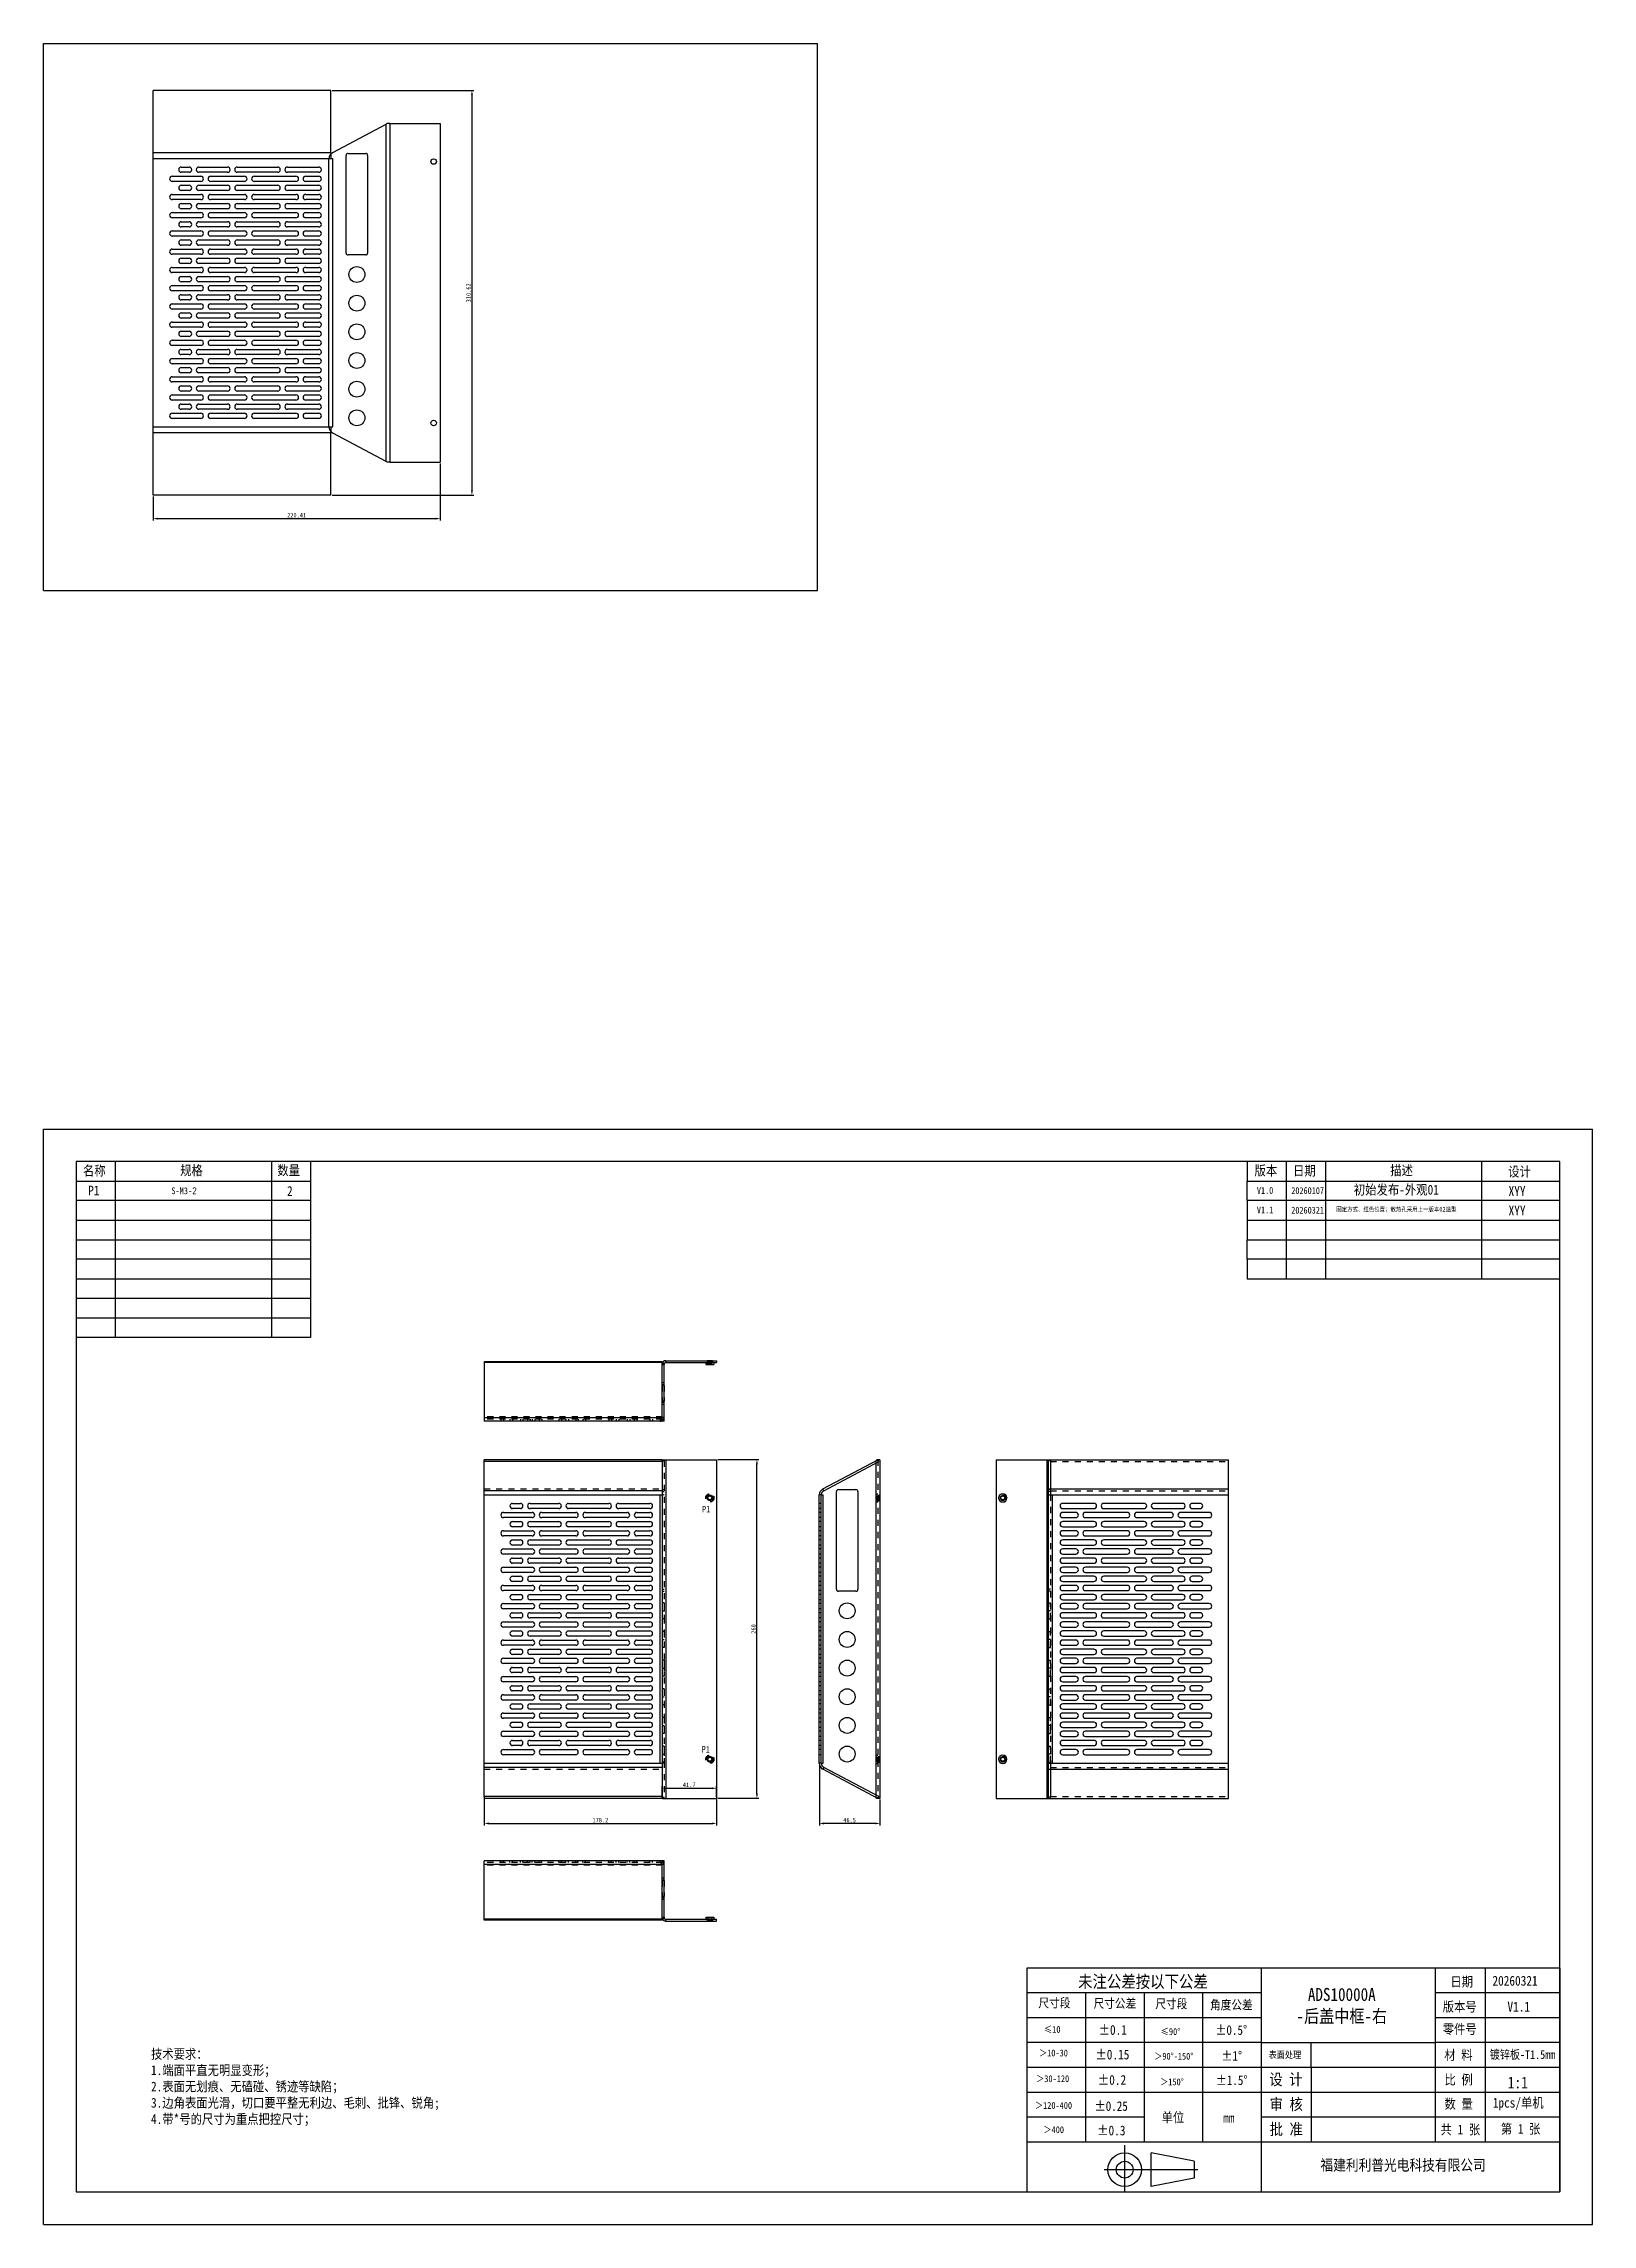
# Model space of a CAD drawing. Header units: millimetres. Extents: x -177 to 18421, y -5017 to 3255.
# Drawn here: x 15423 to 16612, y 1159 to 2834 of the extents above; entities that cross this region are included whole.
import ezdxf

# ---------------------------------------------------------------- set-up
doc = ezdxf.new("R2010")
doc.units = ezdxf.units.MM
doc.header["$LTSCALE"] = 46.255
doc.header["$PDMODE"] = 3
doc.header["$PDSIZE"] = 8
doc.linetypes.add('HIDDEN', pattern=[0.2, 0.1, -0.1])
doc.layers.get('0').update_dxf_attribs({"linetype": 'CONTINUOUS'})
doc.layers.get('Defpoints').update_dxf_attribs({"linetype": 'CONTINUOUS'})
doc.layers.add('02___PRT_ALL_AXES', color=7, linetype='CONTINUOUS')
doc.layers.add('DEFAULT_2', color=8, linetype='HIDDEN')
doc.styles.get("Standard").update_dxf_attribs({"font": 'txt', "width": 0.85})
doc.styles.add('TEXTSTYLE_1', font='gdt', dxfattribs={"width": 0.8})
doc.dimstyles.new('DIMSTYLE_1', dxfattribs={"dimtxt": 3.5, "dimasz": 3.5, "dimexe": 1.5, "dimexo": 1, "dimgap": 0.875, "dimtad": 1, "dimdsep": 46, "dimtxsty": 'Standard', "dimblk": '_FILLED', "dimcen": 0.09, "dimadec": 0, "dimazin": 0, "dimtp": 0.01, "dimtm": 0.01, "dimtfac": 1, "dimtofl": 0, "dimtmove": 0, "dimatfit": 3, "dimldrblk": '_FILLED', "dimfxl": 0, "dimtolj": 1, "dimarcsym": 0})

msp = doc.modelspace()

# ---------------------------------------------------------------- texts
at = {"lineweight": -3, "attachment_point": 5}
for s, insert, char_height, width in [('{\\fSimSun|b0|i0|c134|p54;名称}', (15462.061, 1968.042), 7.5163, 32.26492), ('{\\fSimSun|b0|i0|c134|p54;规格}', (15536.669, 1968.35), 7.5163, 32.26492), ('{\\fSimSun|b0|i0|c134|p54;数量}', (15611.301, 1968.371), 7.5163, 32.26492), ('{\\fSimSun|b0|i0|c134|p54;版本}', (16361.509, 1968.146), 7.5163, 32.26492), ('{\\fSimSun|b0|i0|c134|p54;日期}', (16391.061, 1968.042), 7.5163, 32.26492), ('{\\fSimSun|b0|i0|c134|p54;描述}', (16465.669, 1968.35), 7.5163, 32.26492), ('{\\fSimSun|b0|i0|c134|p54;设计}', (16556.251, 1967.335), 7.5163, 32.26492), ('{\\fSimSun|b0|i0|c134|p54;2}', (15612.208, 1952.883), 7.5163, 32.26492), ('{\\fSimSun|b0|i0|c134|p54;XYY}', (16554.334, 1952.903), 7.5163, 32.26492), ('{\\fSimSun|b0|i0|c134|p54;XYY}', (16554.334, 1937.903), 7.5163, 32.26492), ('{\\fSimSun|b0|i0|c134|p54;尺寸段}', (16199.196, 1329.153), 7.05878, 63.16955), ('{\\fSimSun|b0|i0|c134|p54;尺寸公差}', (16245.61, 1328.809), 7.05878, 63.16955), ('{\\fSimSun|b0|i0|c134|p54;尺寸段}', (16288.93, 1328.466), 7.05878, 63.16955), ('{\\fSimSun|b0|i0|c134|p54;角度公差}', (16335.001, 1327.606), 7.05878, 63.16955), ('{\\fSimSun|b0|i0|c134|p54;≤10}', (16197.425, 1309.082), 5.25, 20.4485), ('{\\fSimSun|b0|i0|c0|p54;%%P\\fSimSun|b0|i0|c134|p54;0.1}', (16243.991, 1308.719), 7.5, 40.66211), ('{\\fSimSun|b0|i0|c134|p54;≤90°}', (16288.256, 1307.387), 5.25, 61.41484), ('{\\fSimSun|b0|i0|c0|p54;%%P\\fSimSun|b0|i0|c134|p54;0.5\\fSimSun|b0|i0|c0|p54;%%D}', (16334.892, 1308.615), 7.35, 40.66211), ('{\\fSimSun|b0|i0|c134|p54;＞10-30}', (16198.425, 1290.994), 5.25, 32.56221), ('{\\fSimSun|b0|i0|c0|p54;%%P\\fSimSun|b0|i0|c134|p54;0.15}', (16243.702, 1289.804), 7.5, 40.66211), ('{\\fSimSun|b0|i0|c134|p54;＞90°-150°}', (16290.804, 1288.516), 5.25, 42.83625), ('{\\fSimSun|b0|i0|c0|p54;%%P\\fSimSun|b0|i0|c134|p54;1\\fSimSun|b0|i0|c0|p54;%%D}', (16335.264, 1288.839), 7.35, 40.66211), ('{\\fSimSun|b0|i0|c134|p54;＞30-120}', (16197.823, 1271.274), 5.25, 38.82128), ('{\\fSimSun|b0|i0|c0|p54;%%P\\fSimSun|b0|i0|c134|p54;0.2}', (16243.395, 1270.311), 7.5, 40.66211), ('{\\fSimSun|b0|i0|c0|p54;%%P\\fSimSun|b0|i0|c134|p54;1.5\\fSimSun|b0|i0|c0|p54;%%D}', (16335.197, 1270.092), 7.35, 40.66211), ('{\\fSimSun|b0|i0|c134|p54;＞150°}', (16289.399, 1268.864), 5.25, 61.41484), ('{\\fSimSun|b0|i0|c134|p54;＞120-400}', (16198.459, 1250.744), 5.25, 38.60023), ('{\\fSimSun|b0|i0|c0|p54;%%P\\fSimSun|b0|i0|c134|p54;0.25}', (16242.791, 1250.229), 7.35, 40.66211), ('{\\fSimSun|b0|i0|c134|p54;＞400}', (16198.641, 1232.108), 5.25, 61.41484), ('{\\fSimSun|b0|i0|c0|p54;%%P\\fSimSun|b0|i0|c134|p54;0.3}', (16242.875, 1231.485), 7.5, 40.66211)]:
    msp.add_mtext(s, dxfattribs=dict(at, insert=insert, char_height=char_height, width=width))
at = {"color": 1, "lineweight": -3, "attachment_point": 5}
for s, insert, char_height, width in [('{\\fSimSun|b0|i0|c134|p54;P1}', (15461.63, 1953.237), 7.5163, 32.26492), ('{\\fSimSun|b0|i0|c134|p54;固定方式、红色位置；散热孔采用上一版本02造型}', (16461.678, 1938.455), 3.5, 112.77959)]:
    msp.add_mtext(s, dxfattribs=dict(at, insert=insert, char_height=char_height, width=width))
for s, insert, char_height, width, attachment_point in [('{\\fSimSun|b0|i0|c134|p54;S-M3-\\fISOCPEUR|b0|i0|c0|p34;\\W1;2}', (15531.024, 1953.005), 5.25, 100.18624, 5), ('{\\f宋体|b0|i0|c134|p54;未注公差按以下公差}', (16267.13, 1345.315), 9.5445, 169.57989, 5), ('{\\fSimSun|b0|i0|c134|p54;ADS10000A\\P-后盖中框-右}', (16419.79, 1327.078), 10, 104.15153, 5), ('{\\fSimSun|b0|i0|c134|p54;日期}', (16511.845, 1345.387), 7.5, 56.7, 5), ('{\\fSimSun|b0|i0|c0|p54;202\\fSimSun|b0|i0|c134|p54;60321}', (16535.454, 1350.269), 7.5, 47.64523, 1), ('{\\fSimSun|b0|i0|c134|p54;版本号}', (16510.295, 1326.191), 7.5, 56.7, 5), ('{\\fSimSun|b0|i0|c0|p54;V\\fSimSun|b0|i0|c134|p54;1.1}', (16546.952, 1330.394), 7.5, 47.64523, 1), ('{\\fSimSun|b0|i0|c134|p54;零件号}', (16510.294, 1308.968), 7.5, 57.267, 5), ('{\\fSimSun|b0|i0|c134|p54;技术要求：\\P1.端面平直无明显变形；\\P2.表面无划痕、无磕碰、锈迹等缺陷；\\P3.边角表面光滑，切口要平整无利边、毛刺、批锋、锐角;\\P4.\\fSimSun|b0|i0|c134|p34;\\C0;带*号的尺寸为重点把控尺寸\\fSimSun|b0|i0|c134|p54;\\C256;；}', (15505.608, 1294.078), 7.5, 260.45821, 1), ('{\\fSimSun|b0|i0|c134|p54;表面处理}', (16376.149, 1289.378), 5.25, 37.6936, 5), ('{\\fSimSun|b0|i0|c134|p54;材 料}', (16509.346, 1289.131), 7.5, 57.267, 5), ('{\\fSimSun|b0|i0|c134|p54;镀锌板-T1.5mm}', (16558.537, 1289.442), 6.6813, 57.267, 5), ('{\\fSimSun|b0|i0|c134|p54;设 计}', (16376.868, 1270.278), 8.78094, 37.6936, 5), ('{\\fSimSun|b0|i0|c134|p54;比 例}', (16509.477, 1270.171), 7.5, 57.267, 5), ('{\\f宋体|b0|i0|c134|p54;审 核}', (16377.14, 1251.227), 8.78094, 38.178, 5), ('{\\fSimSun|b0|i0|c134|p54;数 量}', (16509.47, 1251.584), 7.5, 81, 5), ('{\\fSimSun|b0|i0|c134|p54;1pcs/单机}', (16555.239, 1251.81), 7.5, 57.267, 5), ('{\\fSimSun|b0|i0|c134|p54;单位}', (16290.16, 1241.3), 7.5, 37.6936, 5), ('{\\fSimSun|b0|i0|c134|p54;mm}', (16333.004, 1241.217), 7.5, 37.6936, 5), ('{\\f宋体|b0|i0|c134|p54;批 准}', (16377.14, 1232.057), 8.78094, 38.178, 5), ('{\\fSimSun|b0|i0|c134|p54;\\H0.85412x;共 1 张\\H1.17079x; }', (16510.789, 1231.859), 8.78094, 38.69293, 5), ('{\\fSimSun|b0|i0|c134|p54;\\H0.85412x;第 1 张\\H1.17079x; }', (16557.07, 1232.376), 8.78094, 41.14746, 5), ('{\\fSimSun|b1|i0|c134|p54;   福建利利普光电科技有限公司}', (16459.554, 1204.51), 8.41825, 188.78327, 5)]:
    msp.add_mtext(s, dxfattribs=dict(insert=insert, char_height=char_height, width=width, attachment_point=attachment_point))
at = {"char_height": 5.25, "width": 18.95171, "attachment_point": 1, "style": 'TEXTSTYLE_1'}
for s, insert in [('{\\fSimSun|b0|i0|c0|p2;V1.0}', (16354.603, 1955.94)), ('{\\fSimSun|b0|i0|c0|p54;V1.\\fSimSun|b0|i0|c134|p54;1}', (16354.603, 1940.94))]:
    msp.add_mtext(s, dxfattribs=dict(at, insert=insert))
at = {"color": 0, "char_height": 5.25, "width": 28.21107, "attachment_point": 1, "style": 'TEXTSTYLE_1'}
for s, insert in [('{\\fSimSun|b0|i0|c134|p54;20260107}', (16380.993, 1955.781)), ('{\\fSimSun|b0|i0|c134|p54;20260321}', (16380.993, 1940.781))]:
    msp.add_mtext(s, dxfattribs=dict(at, insert=insert))
at = {"color": 7, "lineweight": -3, "insert": (16461.678, 1953.455), "char_height": 7.5163, "width": 79.37139, "attachment_point": 5}
msp.add_mtext('{\\fSimSun|b0|i0|c134|p54;初始发布-外观01}', dxfattribs=at)
at = {"color": 1, "linetype": 'Continuous', "char_height": 5, "width": 8.5, "attachment_point": 1, "line_spacing_factor": 0.9}
for insert in [(15928.616, 1711.145), (15928.315, 1526.727)]:
    msp.add_mtext('P1', dxfattribs=dict(at, insert=insert))
at = {"linetype": 'Continuous', "insert": (16562.718, 1272.868), "char_height": 9, "width": 13.6115, "attachment_point": 3, "line_spacing_factor": 0.9}
msp.add_mtext('{\\fSimSun|b0|i0|c134|p2;1:1}', dxfattribs=at)

# ---------------------------------------------------------------- blocks, each defined once
blk = doc.blocks.new('_FILLED')
at = {"color": 0, "linetype": 'ByBlock'}
blk.add_solid([(0, 0), (-1, 0.21), (-1, -0.21)], dxfattribs=at)
blk = doc.blocks.new('*D201')
at = {"color": 0, "linetype": 'Continuous', "lineweight": -2, "transparency": 16777216}
for p, q in [((16018.7, 1512.6), (16018.7, 1465.8)), ((16065.2, 1485.6), (16065.2, 1465.8)), ((16061.7, 1467.3), (16022.2, 1467.3))]:
    blk.add_line(p, q, dxfattribs=at)
at = {"layer": 'Defpoints', "color": 0, "linetype": 'Continuous', "transparency": 16777216}
for p in [(16018.7, 1513.6), (16065.2, 1486.6), (16018.7, 1467.3)]:
    blk.add_point(p, dxfattribs=at)
at = {"color": 0, "linetype": 'Continuous', "lineweight": -2, "transparency": 16777216, "xscale": 3.5, "yscale": 3.5, "zscale": 3.5, "rotation": 180}
blk.add_blockref('_FILLED', (16018.7, 1467.3), dxfattribs=at)
at = {"color": 0, "linetype": 'Continuous', "lineweight": -2, "transparency": 16777216, "xscale": 3.5, "yscale": 3.5, "zscale": 3.5}
blk.add_blockref('_FILLED', (16065.2, 1467.3), dxfattribs=at)
at = {"color": 0, "linetype": 'Continuous', "transparency": 16777216, "insert": (16041.9, 1471.6), "char_height": 3.5, "width": 17, "attachment_point": 2}
blk.add_mtext('\\A1;46.5', dxfattribs=at)
blk = doc.blocks.new('*D202')
at = {"color": 0, "linetype": 'Continuous', "lineweight": -2, "transparency": 16777216}
for p, q in [((15898, 1488.4), (15898, 1495.8)), ((15901.5, 1494.3), (15936.2, 1494.3)), ((15939.7, 1487.6), (15939.7, 1495.8))]:
    blk.add_line(p, q, dxfattribs=at)
at = {"layer": 'Defpoints', "color": 0, "linetype": 'Continuous', "transparency": 16777216}
for p in [(15939.7, 1494.3), (15898, 1487.4), (15939.7, 1486.6)]:
    blk.add_point(p, dxfattribs=at)
at = {"color": 0, "linetype": 'Continuous', "lineweight": -2, "transparency": 16777216, "xscale": 3.5, "yscale": 3.5, "zscale": 3.5, "rotation": 180}
blk.add_blockref('_FILLED', (15898, 1494.3), dxfattribs=at)
at = {"color": 0, "linetype": 'Continuous', "lineweight": -2, "transparency": 16777216, "xscale": 3.5, "yscale": 3.5, "zscale": 3.5}
blk.add_blockref('_FILLED', (15939.7, 1494.3), dxfattribs=at)
at = {"color": 0, "linetype": 'Continuous', "transparency": 16777216, "insert": (15918.8, 1498.7), "char_height": 3.5, "width": 17, "attachment_point": 2}
blk.add_mtext('\\A1;41.7', dxfattribs=at)
blk = doc.blocks.new('*D203')
at = {"color": 0, "linetype": 'Continuous', "lineweight": -2, "transparency": 16777216}
for p, q in [((15761.5, 1486.9), (15761.5, 1465.8)), ((15939.7, 1485.6), (15939.7, 1465.8)), ((15765, 1467.3), (15936.2, 1467.3))]:
    blk.add_line(p, q, dxfattribs=at)
at = {"layer": 'Defpoints', "color": 0, "linetype": 'Continuous', "transparency": 16777216}
for p in [(15761.5, 1487.9), (15939.7, 1486.6), (15939.7, 1467.3)]:
    blk.add_point(p, dxfattribs=at)
at = {"color": 0, "linetype": 'Continuous', "lineweight": -2, "transparency": 16777216, "xscale": 3.5, "yscale": 3.5, "zscale": 3.5, "rotation": 180}
blk.add_blockref('_FILLED', (15761.5, 1467.3), dxfattribs=at)
at = {"color": 0, "linetype": 'Continuous', "lineweight": -2, "transparency": 16777216, "xscale": 3.5, "yscale": 3.5, "zscale": 3.5}
blk.add_blockref('_FILLED', (15939.7, 1467.3), dxfattribs=at)
at = {"color": 0, "linetype": 'Continuous', "transparency": 16777216, "insert": (15850.6, 1471.6), "char_height": 3.5, "width": 21.25, "attachment_point": 2}
blk.add_mtext('\\A1;178.2', dxfattribs=at)
blk = doc.blocks.new('*D204')
at = {"color": 0, "linetype": 'Continuous', "lineweight": -2, "transparency": 16777216}
for p, q in [((15940.7, 1746.6), (15972.3, 1746.6)), ((15970.8, 1490.1), (15970.8, 1743.1)), ((15940.7, 1486.6), (15972.3, 1486.6))]:
    blk.add_line(p, q, dxfattribs=at)
at = {"layer": 'Defpoints', "color": 0, "linetype": 'Continuous', "transparency": 16777216}
for p in [(15939.7, 1746.6), (15970.8, 1746.6), (15939.7, 1486.6)]:
    blk.add_point(p, dxfattribs=at)
at = {"color": 0, "linetype": 'Continuous', "lineweight": -2, "transparency": 16777216, "xscale": 3.5, "yscale": 3.5, "zscale": 3.5}
for p, rotation in [((15970.8, 1746.6), 90), ((15970.8, 1486.6), 270)]:
    blk.add_blockref('_FILLED', p, dxfattribs=dict(at, rotation=rotation))
at = {"color": 0, "linetype": 'Continuous', "transparency": 16777216, "insert": (15966.4, 1616.6), "char_height": 3.5, "width": 12.75, "attachment_point": 2, "rotation": 90}
blk.add_mtext('\\A1;260', dxfattribs=at)
blk = doc.blocks.new('*D263')
at = {"color": 0, "linetype": 'Continuous', "lineweight": -2, "transparency": 16777216}
for p, q in [((15644.7, 2797.8), (15753.5, 2797.8)), ((15752, 2794.3), (15752, 2490.7)), ((15644.7, 2487.2), (15753.5, 2487.2))]:
    blk.add_line(p, q, dxfattribs=at)
at = {"layer": 'Defpoints', "color": 0, "linetype": 'Continuous', "transparency": 16777216}
for p in [(15643.7, 2797.8), (15643.7, 2487.2), (15752, 2487.2)]:
    blk.add_point(p, dxfattribs=at)
at = {"color": 0, "linetype": 'Continuous', "lineweight": -2, "transparency": 16777216, "xscale": 3.5, "yscale": 3.5, "zscale": 3.5}
for p, rotation in [((15752, 2797.8), 90), ((15752, 2487.2), 270)]:
    blk.add_blockref('_FILLED', p, dxfattribs=dict(at, rotation=rotation))
at = {"color": 0, "linetype": 'Continuous', "transparency": 16777216, "insert": (15747.6, 2642.5), "char_height": 3.5, "width": 25.5, "attachment_point": 2, "rotation": 90}
blk.add_mtext('\\A1;310.62', dxfattribs=at)
blk = doc.blocks.new('*D264')
at = {"color": 0, "linetype": 'Continuous', "lineweight": -2, "transparency": 16777216}
for p, q in [((15727.6, 2511.5), (15727.6, 2467.6)), ((15507.2, 2486.2), (15507.2, 2467.6)), ((15510.7, 2469.1), (15724.1, 2469.1))]:
    blk.add_line(p, q, dxfattribs=at)
at = {"layer": 'Defpoints', "color": 0, "linetype": 'Continuous', "transparency": 16777216}
for p in [(15727.6, 2512.5), (15507.2, 2487.2), (15727.6, 2469.1)]:
    blk.add_point(p, dxfattribs=at)
at = {"color": 0, "linetype": 'Continuous', "lineweight": -2, "transparency": 16777216, "xscale": 3.5, "yscale": 3.5, "zscale": 3.5, "rotation": 180}
blk.add_blockref('_FILLED', (15507.2, 2469.1), dxfattribs=at)
at = {"color": 0, "linetype": 'Continuous', "lineweight": -2, "transparency": 16777216, "xscale": 3.5, "yscale": 3.5, "zscale": 3.5}
blk.add_blockref('_FILLED', (15727.6, 2469.1), dxfattribs=at)
at = {"color": 0, "linetype": 'Continuous', "transparency": 16777216, "insert": (15617.4, 2473.5), "char_height": 3.5, "width": 25.5, "attachment_point": 2}
blk.add_mtext('\\A1;220.41', dxfattribs=at)

# ---------------------------------------------------------------- dimensions: what is measured, and where the dimension line sits
at = {"color": 2, "linetype": 'Continuous'}
dim = msp.add_linear_dim(base=(15752.002, 2487.224), p1=(15643.673, 2797.847), p2=(15643.673, 2487.224), angle=270, dimstyle='DIMSTYLE_1', dxfattribs=at)
dim.commit()
dim.dimension.update_dxf_attribs({"geometry": '*D263', "text_midpoint": (15752.002, 2642.535), "dimtype": 160})
dim = msp.add_linear_dim(base=(15727.586, 2469.131), p1=(15507.173, 2487.224), p2=(15727.586, 2512.534), dimstyle='DIMSTYLE_1', dxfattribs=at)
dim.commit()
dim.dimension.update_dxf_attribs({"geometry": '*D264', "text_midpoint": (15617.38, 2469.131), "dimtype": 160})
at = {"color": 1, "linetype": 'Continuous'}
for base, p1, p2, angle, picture, middle in [((15970.803, 1746.569), (15939.651, 1486.567), (15939.651, 1746.569), 90, '*D204', (15970.803, 1616.568)), ((16018.676, 1467.267), (16065.176, 1486.567), (16018.676, 1513.618), 180, '*D201', (16041.926, 1467.267))]:
    dim = msp.add_linear_dim(base=base, p1=p1, p2=p2, angle=angle, dimstyle='DIMSTYLE_1', dxfattribs=at)
    dim.commit()
    dim.dimension.update_dxf_attribs({"geometry": picture, "text_midpoint": middle, "dimtype": 160})
for base, p1, picture, middle in [((15939.651, 1494.339), (15897.951, 1487.364), '*D202', (15918.801, 1494.339)), ((15939.651, 1467.267), (15761.451, 1487.891), '*D203', (15850.551, 1467.267))]:
    dim = msp.add_linear_dim(base=base, p1=p1, p2=(15939.651, 1486.567), dimstyle='DIMSTYLE_1', dxfattribs=at)
    dim.commit()
    dim.dimension.update_dxf_attribs({"geometry": picture, "text_midpoint": middle, "dimtype": 160})

# ---------------------------------------------------------------- linework, layer by layer
at = {"color": 7, "linetype": 'Continuous'}
for p, q in [((15423.169, 2413.815), (15423.169, 2833.815)), ((15423.169, 2833.815), (16017.169, 2833.815)), ((16017.169, 2413.815), (16017.169, 2833.815)), ((15423.169, 2413.815), (16017.169, 2413.815)), ((15423.169, 1159.458), (15423.169, 2000.458)), ((15423.169, 2000.458), (16612.169, 2000.458)), ((16612.169, 1159.458), (16612.169, 2000.458)), ((15761.451, 1821.791), (15761.451, 1776.087)), ((15897.951, 1821.087), (15761.451, 1821.087)), ((15897.951, 1819.587), (15897.951, 1821.791)), ((15897.951, 1819.587), (15899.451, 1819.587)), ((15898.352, 1821.087), (15899.651, 1820.337)), ((15899.451, 1776.087), (15899.451, 1819.587)), ((15900.951, 1822.587), (15900.951, 1821.087)), ((15900.951, 1821.087), (15939.651, 1821.087)), ((15939.651, 1822.587), (15939.651, 1821.087)), ((15761.451, 1778.846), (15899.451, 1778.846)), ((15899.451, 1776.087), (15761.451, 1776.087)), ((15761.451, 1745.245), (15761.451, 1746.569)), ((15897.951, 1746.569), (15761.451, 1746.569)), ((15897.951, 1745.245), (15897.951, 1746.569)), ((16021.435, 1724.109), (16063.676, 1746.569)), ((16062.926, 1746.569), (16062.176, 1745.772)), ((16063.676, 1746.569), (16062.926, 1746.569)), ((16064.38, 1745.245), (16063.676, 1746.569)), ((16154.531, 1746.569), (16154.531, 1486.567)), ((16154.531, 1746.569), (16195.829, 1746.569)), ((16193.231, 1746.569), (16193.231, 1486.567)), ((16194.731, 1487.364), (16194.731, 1745.772)), ((16196.231, 1745.772), (16194.731, 1745.772)), ((16196.231, 1745.772), (16196.231, 1746.569)), ((16196.231, 1746.569), (16332.731, 1746.569)), ((16332.731, 1486.567), (16332.731, 1746.569)), ((16018.676, 1513.618), (16018.676, 1719.518)), ((16020.176, 1719.518), (16018.676, 1719.518)), ((16022.139, 1722.785), (16021.435, 1724.109)), ((16160.219, 1719.588), (16160.199, 1719.504)), ((16160.199, 1719.504), (16160.213, 1719.407)), ((16160.213, 1719.407), (16160.244, 1719.349)), ((16160.234, 1719.627), (16160.219, 1719.588)), ((16160.278, 1719.702), (16160.234, 1719.627)), ((16160.244, 1719.349), (16160.306, 1719.301)), ((16160.325, 1719.752), (16160.278, 1719.702)), ((16160.288, 1719.56), (16160.304, 1719.6)), ((16160.288, 1719.491), (16160.288, 1719.56)), ((16160.307, 1719.438), (16160.288, 1719.491)), ((16160.304, 1719.6), (16160.359, 1719.669)), ((16160.306, 1719.301), (16160.352, 1719.282)), ((16160.357, 1719.395), (16160.307, 1719.438)), ((16160.789, 1720.07), (16160.325, 1719.752)), ((16160.352, 1719.282), (16160.441, 1719.27)), ((16160.403, 1719.376), (16160.357, 1719.395)), ((16160.359, 1719.669), (16160.882, 1720.033)), ((16160.469, 1719.373), (16160.403, 1719.376)), ((16160.441, 1719.27), (16160.503, 1719.29)), ((16160.501, 1720.292), (16160.464, 1720.2)), ((16160.464, 1720.2), (16160.789, 1720.07)), ((16160.52, 1719.398), (16160.469, 1719.373)), ((16160.503, 1719.29), (16160.581, 1719.351)), ((16160.567, 1719.448), (16160.52, 1719.398)), ((16160.625, 1719.425), (16160.567, 1719.448)), ((16160.581, 1719.351), (16160.625, 1719.425)), ((16160.882, 1720.033), (16160.918, 1720.124)), ((16160.97, 1719.686), (16160.914, 1719.596)), ((16160.914, 1719.596), (16161.062, 1719.504)), ((16160.988, 1719.09), (16160.966, 1718.994)), ((16160.966, 1718.994), (16160.973, 1718.928)), ((16161.118, 1719.594), (16160.97, 1719.686)), ((16160.973, 1718.928), (16161.021, 1718.853)), ((16161.038, 1719.16), (16160.988, 1719.09)), ((16161.021, 1718.853), (16161.039, 1718.835)), ((16161.067, 1719.191), (16161.038, 1719.16)), ((16161.039, 1718.835), (16161.118, 1718.79)), ((16161.055, 1718.997), (16161.057, 1719.053)), ((16161.086, 1718.938), (16161.055, 1718.997)), ((16161.057, 1719.053), (16161.083, 1719.117)), ((16161.062, 1719.504), (16161.118, 1719.594)), ((16161.135, 1719.244), (16161.067, 1719.191)), ((16161.083, 1719.117), (16161.112, 1719.148)), ((16161.122, 1718.904), (16161.086, 1718.938)), ((16161.112, 1719.148), (16161.189, 1719.192)), ((16161.118, 1718.79), (16161.183, 1718.787)), ((16161.182, 1718.876), (16161.122, 1718.904)), ((16161.197, 1719.273), (16161.135, 1719.244)), ((16161.238, 1718.881), (16161.182, 1718.876)), ((16161.183, 1718.787), (16161.278, 1718.814)), ((16161.189, 1719.192), (16161.237, 1719.206)), ((16161.277, 1719.285), (16161.197, 1719.273)), ((16161.237, 1719.206), (16161.32, 1719.185)), ((16161.3, 1718.91), (16161.238, 1718.881)), ((16161.287, 1719.422), (16161.261, 1719.359)), ((16161.261, 1719.359), (16161.277, 1719.285)), ((16162.12, 1719.107), (16161.266, 1718.614)), ((16161.266, 1718.614), (16161.322, 1718.517)), ((16161.278, 1718.814), (16161.346, 1718.867)), ((16161.337, 1719.492), (16161.287, 1719.422)), ((16161.346, 1718.867), (16161.3, 1718.91)), ((16161.32, 1719.185), (16161.357, 1719.15)), ((16161.322, 1718.517), (16162.19, 1718.801)), ((16161.395, 1719.554), (16161.337, 1719.492)), ((16161.339, 1719.314), (16161.341, 1719.37)), ((16161.379, 1719.247), (16161.339, 1719.314)), ((16161.341, 1719.37), (16161.382, 1719.449)), ((16161.357, 1719.15), (16161.415, 1719.212)), ((16161.415, 1719.212), (16161.379, 1719.247)), ((16161.382, 1719.449), (16161.441, 1719.511)), ((16161.448, 1719.592), (16161.395, 1719.554)), ((16161.441, 1719.511), (16161.479, 1719.533)), ((16161.511, 1719.621), (16161.448, 1719.592)), ((16161.479, 1719.533), (16161.526, 1719.547)), ((16161.488, 1718.656), (16162.163, 1719.045)), ((16162.257, 1718.897), (16161.488, 1718.656)), ((16162.19, 1718.801), (16161.509, 1718.192)), ((16161.509, 1718.192), (16161.565, 1718.095)), ((16161.567, 1719.626), (16161.511, 1719.621)), ((16161.526, 1719.547), (16161.559, 1719.545)), ((16161.559, 1719.545), (16161.619, 1719.517)), ((16161.565, 1718.095), (16162.419, 1718.587)), ((16161.633, 1719.622), (16161.567, 1719.626)), ((16161.619, 1719.517), (16161.674, 1719.465)), ((16161.682, 1719.603), (16161.633, 1719.622)), ((16161.674, 1719.465), (16161.704, 1719.407)), ((16161.696, 1719.326), (16161.676, 1719.287)), ((16161.676, 1719.287), (16161.721, 1719.244)), ((16161.705, 1717.594), (16161.691, 1717.53)), ((16161.691, 1717.53), (16161.697, 1717.468)), ((16161.708, 1719.374), (16161.696, 1719.326)), ((16161.697, 1717.468), (16161.724, 1717.42)), ((16161.704, 1719.407), (16161.708, 1719.374)), ((16161.763, 1717.651), (16161.705, 1717.594)), ((16161.712, 1718.266), (16162.307, 1718.81)), ((16162.387, 1718.655), (16161.712, 1718.266)), ((16161.721, 1719.244), (16161.756, 1719.299)), ((16161.724, 1717.42), (16161.771, 1717.375)), ((16161.777, 1719.484), (16161.756, 1719.533)), ((16161.756, 1719.299), (16161.782, 1719.362)), ((16161.844, 1717.697), (16161.763, 1717.651)), ((16161.771, 1717.375), (16161.861, 1717.334)), ((16161.784, 1719.419), (16161.777, 1719.484)), ((16161.782, 1719.362), (16161.784, 1719.419)), ((16161.816, 1717.556), (16161.834, 1717.595)), ((16161.824, 1717.481), (16161.816, 1717.556)), ((16161.849, 1717.446), (16161.824, 1717.481)), ((16161.834, 1717.595), (16161.873, 1717.625)), ((16161.906, 1717.716), (16161.844, 1717.697)), ((16161.896, 1717.414), (16161.849, 1717.446)), ((16161.861, 1717.334), (16161.947, 1717.331)), ((16161.873, 1717.625), (16161.914, 1717.642)), ((16161.961, 1717.408), (16161.896, 1717.414)), ((16161.914, 1717.642), (16161.906, 1717.716)), ((16161.947, 1717.331), (16162.032, 1717.34)), ((16162.003, 1717.412), (16161.961, 1717.408)), ((16162.065, 1717.432), (16162.003, 1717.412)), ((16162.032, 1717.34), (16162.115, 1717.362)), ((16162.103, 1717.473), (16162.065, 1717.432)), ((16162.184, 1718.206), (16162.084, 1718.17)), ((16162.084, 1718.17), (16162.142, 1718.005)), ((16162.12, 1717.513), (16162.103, 1717.473)), ((16162.127, 1717.652), (16162.113, 1717.588)), ((16162.113, 1717.588), (16162.12, 1717.513)), ((16162.115, 1717.362), (16162.195, 1717.42)), ((16162.164, 1717.706), (16162.127, 1717.652)), ((16162.142, 1718.005), (16162.243, 1718.041)), ((16162.243, 1717.765), (16162.164, 1717.706)), ((16162.243, 1718.041), (16162.184, 1718.206)), ((16162.195, 1717.42), (16162.232, 1717.475)), ((16162.232, 1717.475), (16162.247, 1717.527)), ((16162.239, 1717.601), (16162.255, 1717.653)), ((16162.247, 1717.527), (16162.239, 1717.601)), ((16162.325, 1717.799), (16162.243, 1717.765)), ((16162.255, 1717.653), (16162.294, 1717.695)), ((16162.294, 1717.695), (16162.354, 1717.726)), ((16162.431, 1717.81), (16162.325, 1717.799)), ((16162.354, 1717.726), (16162.418, 1717.733)), ((16162.418, 1717.733), (16162.484, 1717.715)), ((16162.492, 1717.439), (16162.43, 1717.42)), ((16162.43, 1717.42), (16162.438, 1717.346)), ((16162.518, 1717.794), (16162.431, 1717.81)), ((16162.438, 1717.346), (16162.521, 1717.367)), ((16162.484, 1717.715), (16162.53, 1717.682)), ((16162.552, 1717.484), (16162.492, 1717.439)), ((16162.608, 1717.754), (16162.518, 1717.794)), ((16162.521, 1717.367), (16162.623, 1717.416)), ((16162.53, 1717.682), (16162.557, 1717.635)), ((16162.567, 1717.536), (16162.552, 1717.484)), ((16162.557, 1717.635), (16162.567, 1717.536)), ((16162.656, 1717.708), (16162.608, 1717.754)), ((16162.623, 1717.416), (16162.68, 1717.485)), ((16162.683, 1717.649), (16162.656, 1717.708)), ((16162.68, 1717.485), (16162.694, 1717.547)), ((16194.731, 1724.109), (16332.731, 1724.109)), ((16194.731, 1719.518), (16332.731, 1719.518)), ((16197.731, 1513.618), (16197.731, 1719.518)), ((16229.531, 1713.068), (16205.531, 1713.068)), ((16205.531, 1709.068), (16229.531, 1709.068)), ((16268.031, 1713.068), (16237.031, 1713.068)), ((16237.031, 1709.068), (16268.031, 1709.068)), ((16297.531, 1713.068), (16275.531, 1713.068)), ((16275.531, 1709.068), (16297.531, 1709.068)), ((16311.031, 1713.068), (16305.031, 1713.068)), ((16305.031, 1709.068), (16311.031, 1709.068)), ((16215.531, 1706.068), (16205.531, 1706.068)), ((16205.531, 1702.068), (16215.531, 1702.068)), ((16229.531, 1699.068), (16205.531, 1699.068)), ((16205.531, 1695.068), (16229.531, 1695.068)), ((16215.531, 1692.068), (16205.531, 1692.068)), ((16255.031, 1706.068), (16223.031, 1706.068)), ((16223.031, 1702.068), (16255.031, 1702.068)), ((16255.031, 1692.068), (16223.031, 1692.068)), ((16268.031, 1699.068), (16237.031, 1699.068)), ((16237.031, 1695.068), (16268.031, 1695.068)), ((16288.531, 1706.068), (16262.531, 1706.068)), ((16262.531, 1702.068), (16288.531, 1702.068)), ((16288.531, 1692.068), (16262.531, 1692.068)), ((16297.531, 1699.068), (16275.531, 1699.068)), ((16275.531, 1695.068), (16297.531, 1695.068)), ((16318.031, 1706.068), (16296.031, 1706.068)), ((16296.031, 1702.068), (16318.031, 1702.068)), ((16318.031, 1692.068), (16296.031, 1692.068)), ((16311.031, 1699.068), (16305.031, 1699.068)), ((16305.031, 1695.068), (16311.031, 1695.068)), ((16205.531, 1688.068), (16215.531, 1688.068)), ((16229.531, 1685.068), (16205.531, 1685.068)), ((16205.531, 1681.068), (16229.531, 1681.068)), ((16215.531, 1678.068), (16205.531, 1678.068)), ((16223.031, 1688.068), (16255.031, 1688.068)), ((16255.031, 1678.068), (16223.031, 1678.068)), ((16268.031, 1685.068), (16237.031, 1685.068)), ((16237.031, 1681.068), (16268.031, 1681.068)), ((16262.531, 1688.068), (16288.531, 1688.068)), ((16288.531, 1678.068), (16262.531, 1678.068)), ((16297.531, 1685.068), (16275.531, 1685.068)), ((16275.531, 1681.068), (16297.531, 1681.068)), ((16296.031, 1688.068), (16318.031, 1688.068)), ((16318.031, 1678.068), (16296.031, 1678.068)), ((16311.031, 1685.068), (16305.031, 1685.068)), ((16305.031, 1681.068), (16311.031, 1681.068)), ((16205.531, 1674.068), (16215.531, 1674.068)), ((16229.531, 1671.068), (16205.531, 1671.068)), ((16205.531, 1667.068), (16229.531, 1667.068)), ((16215.531, 1664.068), (16205.531, 1664.068)), ((16205.531, 1660.068), (16215.531, 1660.068)), ((16223.031, 1674.068), (16255.031, 1674.068)), ((16255.031, 1664.068), (16223.031, 1664.068)), ((16223.031, 1660.068), (16255.031, 1660.068)), ((16268.031, 1671.068), (16237.031, 1671.068)), ((16237.031, 1667.068), (16268.031, 1667.068)), ((16262.531, 1674.068), (16288.531, 1674.068)), ((16288.531, 1664.068), (16262.531, 1664.068)), ((16262.531, 1660.068), (16288.531, 1660.068)), ((16297.531, 1671.068), (16275.531, 1671.068)), ((16275.531, 1667.068), (16297.531, 1667.068)), ((16296.031, 1674.068), (16318.031, 1674.068)), ((16318.031, 1664.068), (16296.031, 1664.068)), ((16296.031, 1660.068), (16318.031, 1660.068)), ((16311.031, 1671.068), (16305.031, 1671.068)), ((16305.031, 1667.068), (16311.031, 1667.068)), ((16229.531, 1657.068), (16205.531, 1657.068)), ((16205.531, 1653.068), (16229.531, 1653.068)), ((16215.531, 1650.068), (16205.531, 1650.068)), ((16205.531, 1646.068), (16215.531, 1646.068)), ((16229.531, 1643.068), (16205.531, 1643.068)), ((16255.031, 1650.068), (16223.031, 1650.068)), ((16223.031, 1646.068), (16255.031, 1646.068)), ((16268.031, 1657.068), (16237.031, 1657.068)), ((16237.031, 1653.068), (16268.031, 1653.068)), ((16268.031, 1643.068), (16237.031, 1643.068)), ((16288.531, 1650.068), (16262.531, 1650.068)), ((16262.531, 1646.068), (16288.531, 1646.068)), ((16297.531, 1657.068), (16275.531, 1657.068)), ((16275.531, 1653.068), (16297.531, 1653.068)), ((16297.531, 1643.068), (16275.531, 1643.068)), ((16318.031, 1650.068), (16296.031, 1650.068)), ((16296.031, 1646.068), (16318.031, 1646.068)), ((16311.031, 1657.068), (16305.031, 1657.068)), ((16305.031, 1653.068), (16311.031, 1653.068)), ((16311.031, 1643.068), (16305.031, 1643.068)), ((16205.531, 1639.068), (16229.531, 1639.068)), ((16215.531, 1636.068), (16205.531, 1636.068)), ((16205.531, 1632.068), (16215.531, 1632.068)), ((16229.531, 1629.068), (16205.531, 1629.068)), ((16205.531, 1625.068), (16229.531, 1625.068)), ((16255.031, 1636.068), (16223.031, 1636.068)), ((16223.031, 1632.068), (16255.031, 1632.068)), ((16237.031, 1639.068), (16268.031, 1639.068)), ((16268.031, 1629.068), (16237.031, 1629.068)), ((16237.031, 1625.068), (16268.031, 1625.068)), ((16288.531, 1636.068), (16262.531, 1636.068)), ((16262.531, 1632.068), (16288.531, 1632.068)), ((16275.531, 1639.068), (16297.531, 1639.068)), ((16297.531, 1629.068), (16275.531, 1629.068)), ((16275.531, 1625.068), (16297.531, 1625.068)), ((16318.031, 1636.068), (16296.031, 1636.068)), ((16296.031, 1632.068), (16318.031, 1632.068)), ((16305.031, 1639.068), (16311.031, 1639.068)), ((16311.031, 1629.068), (16305.031, 1629.068)), ((16305.031, 1625.068), (16311.031, 1625.068)), ((16215.531, 1622.068), (16205.531, 1622.068)), ((16205.531, 1618.068), (16215.531, 1618.068)), ((16229.531, 1615.068), (16205.531, 1615.068)), ((16205.531, 1611.068), (16229.531, 1611.068)), ((16215.531, 1608.068), (16205.531, 1608.068)), ((16255.031, 1622.068), (16223.031, 1622.068)), ((16223.031, 1618.068), (16255.031, 1618.068)), ((16255.031, 1608.068), (16223.031, 1608.068)), ((16268.031, 1615.068), (16237.031, 1615.068)), ((16237.031, 1611.068), (16268.031, 1611.068)), ((16288.531, 1622.068), (16262.531, 1622.068)), ((16262.531, 1618.068), (16288.531, 1618.068)), ((16288.531, 1608.068), (16262.531, 1608.068)), ((16297.531, 1615.068), (16275.531, 1615.068)), ((16275.531, 1611.068), (16297.531, 1611.068)), ((16318.031, 1622.068), (16296.031, 1622.068)), ((16296.031, 1618.068), (16318.031, 1618.068)), ((16318.031, 1608.068), (16296.031, 1608.068)), ((16311.031, 1615.068), (16305.031, 1615.068)), ((16305.031, 1611.068), (16311.031, 1611.068)), ((16205.531, 1604.068), (16215.531, 1604.068)), ((16229.531, 1601.068), (16205.531, 1601.068)), ((16205.531, 1597.068), (16229.531, 1597.068)), ((16215.531, 1594.068), (16205.531, 1594.068)), ((16223.031, 1604.068), (16255.031, 1604.068)), ((16255.031, 1594.068), (16223.031, 1594.068)), ((16268.031, 1601.068), (16237.031, 1601.068)), ((16237.031, 1597.068), (16268.031, 1597.068)), ((16262.531, 1604.068), (16288.531, 1604.068)), ((16288.531, 1594.068), (16262.531, 1594.068)), ((16297.531, 1601.068), (16275.531, 1601.068)), ((16275.531, 1597.068), (16297.531, 1597.068)), ((16296.031, 1604.068), (16318.031, 1604.068)), ((16318.031, 1594.068), (16296.031, 1594.068)), ((16311.031, 1601.068), (16305.031, 1601.068)), ((16305.031, 1597.068), (16311.031, 1597.068)), ((16205.531, 1590.068), (16215.531, 1590.068)), ((16229.531, 1587.068), (16205.531, 1587.068)), ((16205.531, 1583.068), (16229.531, 1583.068)), ((16215.531, 1580.068), (16205.531, 1580.068)), ((16205.531, 1576.068), (16215.531, 1576.068)), ((16223.031, 1590.068), (16255.031, 1590.068)), ((16255.031, 1580.068), (16223.031, 1580.068)), ((16223.031, 1576.068), (16255.031, 1576.068)), ((16268.031, 1587.068), (16237.031, 1587.068)), ((16237.031, 1583.068), (16268.031, 1583.068)), ((16262.531, 1590.068), (16288.531, 1590.068)), ((16288.531, 1580.068), (16262.531, 1580.068)), ((16262.531, 1576.068), (16288.531, 1576.068)), ((16297.531, 1587.068), (16275.531, 1587.068)), ((16275.531, 1583.068), (16297.531, 1583.068)), ((16296.031, 1590.068), (16318.031, 1590.068)), ((16318.031, 1580.068), (16296.031, 1580.068)), ((16296.031, 1576.068), (16318.031, 1576.068)), ((16311.031, 1587.068), (16305.031, 1587.068)), ((16305.031, 1583.068), (16311.031, 1583.068)), ((16229.531, 1573.068), (16205.531, 1573.068)), ((16205.531, 1569.068), (16229.531, 1569.068)), ((16215.531, 1566.068), (16205.531, 1566.068)), ((16205.531, 1562.068), (16215.531, 1562.068)), ((16229.531, 1559.068), (16205.531, 1559.068)), ((16255.031, 1566.068), (16223.031, 1566.068)), ((16223.031, 1562.068), (16255.031, 1562.068)), ((16268.031, 1573.068), (16237.031, 1573.068)), ((16237.031, 1569.068), (16268.031, 1569.068)), ((16268.031, 1559.068), (16237.031, 1559.068)), ((16288.531, 1566.068), (16262.531, 1566.068)), ((16262.531, 1562.068), (16288.531, 1562.068)), ((16297.531, 1573.068), (16275.531, 1573.068)), ((16275.531, 1569.068), (16297.531, 1569.068)), ((16297.531, 1559.068), (16275.531, 1559.068)), ((16318.031, 1566.068), (16296.031, 1566.068)), ((16296.031, 1562.068), (16318.031, 1562.068)), ((16311.031, 1573.068), (16305.031, 1573.068)), ((16305.031, 1569.068), (16311.031, 1569.068)), ((16311.031, 1559.068), (16305.031, 1559.068)), ((16205.531, 1555.068), (16229.531, 1555.068)), ((16215.531, 1552.068), (16205.531, 1552.068)), ((16205.531, 1548.068), (16215.531, 1548.068)), ((16229.531, 1545.068), (16205.531, 1545.068)), ((16205.531, 1541.068), (16229.531, 1541.068)), ((16255.031, 1552.068), (16223.031, 1552.068)), ((16223.031, 1548.068), (16255.031, 1548.068)), ((16237.031, 1555.068), (16268.031, 1555.068)), ((16268.031, 1545.068), (16237.031, 1545.068)), ((16237.031, 1541.068), (16268.031, 1541.068)), ((16288.531, 1552.068), (16262.531, 1552.068)), ((16262.531, 1548.068), (16288.531, 1548.068)), ((16275.531, 1555.068), (16297.531, 1555.068)), ((16297.531, 1545.068), (16275.531, 1545.068)), ((16275.531, 1541.068), (16297.531, 1541.068)), ((16318.031, 1552.068), (16296.031, 1552.068)), ((16296.031, 1548.068), (16318.031, 1548.068)), ((16305.031, 1555.068), (16311.031, 1555.068)), ((16311.031, 1545.068), (16305.031, 1545.068)), ((16305.031, 1541.068), (16311.031, 1541.068)), ((16215.531, 1538.068), (16205.531, 1538.068)), ((16205.531, 1534.068), (16215.531, 1534.068)), ((16229.531, 1531.068), (16205.531, 1531.068)), ((16205.531, 1527.068), (16229.531, 1527.068)), ((16215.531, 1524.068), (16205.531, 1524.068)), ((16255.031, 1538.068), (16223.031, 1538.068)), ((16223.031, 1534.068), (16255.031, 1534.068)), ((16255.031, 1524.068), (16223.031, 1524.068)), ((16268.031, 1531.068), (16237.031, 1531.068)), ((16237.031, 1527.068), (16268.031, 1527.068)), ((16288.531, 1538.068), (16262.531, 1538.068)), ((16262.531, 1534.068), (16288.531, 1534.068)), ((16288.531, 1524.068), (16262.531, 1524.068)), ((16297.531, 1531.068), (16275.531, 1531.068)), ((16275.531, 1527.068), (16297.531, 1527.068)), ((16318.031, 1538.068), (16296.031, 1538.068)), ((16296.031, 1534.068), (16318.031, 1534.068)), ((16318.031, 1524.068), (16296.031, 1524.068)), ((16311.031, 1531.068), (16305.031, 1531.068)), ((16305.031, 1527.068), (16311.031, 1527.068)), ((16020.176, 1513.618), (16018.676, 1513.618)), ((16022.139, 1510.351), (16021.435, 1509.027)), ((16063.676, 1486.567), (16021.435, 1509.027)), ((16160.219, 1518.888), (16160.199, 1518.804)), ((16160.199, 1518.804), (16160.213, 1518.707)), ((16160.213, 1518.707), (16160.244, 1518.649)), ((16160.234, 1518.927), (16160.219, 1518.888)), ((16160.278, 1519.002), (16160.234, 1518.927)), ((16160.244, 1518.649), (16160.306, 1518.601)), ((16160.325, 1519.052), (16160.278, 1519.002)), ((16160.288, 1518.86), (16160.304, 1518.9)), ((16160.288, 1518.791), (16160.288, 1518.86)), ((16160.307, 1518.738), (16160.288, 1518.791)), ((16160.304, 1518.9), (16160.359, 1518.969)), ((16160.306, 1518.601), (16160.352, 1518.582)), ((16160.357, 1518.695), (16160.307, 1518.738)), ((16160.789, 1519.37), (16160.325, 1519.052)), ((16160.352, 1518.582), (16160.441, 1518.57)), ((16160.403, 1518.676), (16160.357, 1518.695)), ((16160.359, 1518.969), (16160.882, 1519.333)), ((16160.469, 1518.673), (16160.403, 1518.676)), ((16160.441, 1518.57), (16160.503, 1518.59)), ((16160.501, 1519.592), (16160.464, 1519.5)), ((16160.464, 1519.5), (16160.789, 1519.37)), ((16160.52, 1518.698), (16160.469, 1518.673)), ((16160.503, 1518.59), (16160.581, 1518.651)), ((16160.567, 1518.748), (16160.52, 1518.698)), ((16160.625, 1518.725), (16160.567, 1518.748)), ((16160.581, 1518.651), (16160.625, 1518.725)), ((16160.882, 1519.333), (16160.918, 1519.424)), ((16160.97, 1518.986), (16160.914, 1518.896)), ((16160.914, 1518.896), (16161.062, 1518.804)), ((16160.988, 1518.39), (16160.966, 1518.294)), ((16160.966, 1518.294), (16160.973, 1518.228)), ((16161.118, 1518.894), (16160.97, 1518.986)), ((16160.973, 1518.228), (16161.021, 1518.153)), ((16161.038, 1518.46), (16160.988, 1518.39)), ((16161.021, 1518.153), (16161.039, 1518.135)), ((16161.067, 1518.491), (16161.038, 1518.46)), ((16161.039, 1518.135), (16161.118, 1518.09)), ((16161.055, 1518.297), (16161.057, 1518.353)), ((16161.086, 1518.238), (16161.055, 1518.297)), ((16161.057, 1518.353), (16161.083, 1518.417)), ((16161.062, 1518.804), (16161.118, 1518.894)), ((16161.135, 1518.544), (16161.067, 1518.491)), ((16161.083, 1518.417), (16161.112, 1518.448)), ((16161.122, 1518.204), (16161.086, 1518.238)), ((16161.112, 1518.448), (16161.189, 1518.492)), ((16161.118, 1518.09), (16161.183, 1518.087)), ((16161.182, 1518.176), (16161.122, 1518.204)), ((16161.197, 1518.573), (16161.135, 1518.544)), ((16161.238, 1518.181), (16161.182, 1518.176)), ((16161.183, 1518.087), (16161.278, 1518.114)), ((16161.189, 1518.492), (16161.237, 1518.506)), ((16161.277, 1518.585), (16161.197, 1518.573)), ((16161.237, 1518.506), (16161.32, 1518.485)), ((16161.3, 1518.21), (16161.238, 1518.181)), ((16161.287, 1518.722), (16161.261, 1518.659)), ((16161.261, 1518.659), (16161.277, 1518.585)), ((16162.12, 1518.407), (16161.266, 1517.914)), ((16161.266, 1517.914), (16161.322, 1517.817)), ((16161.278, 1518.114), (16161.346, 1518.167)), ((16161.337, 1518.792), (16161.287, 1518.722)), ((16161.346, 1518.167), (16161.3, 1518.21)), ((16161.32, 1518.485), (16161.357, 1518.45)), ((16161.322, 1517.817), (16162.19, 1518.101)), ((16161.395, 1518.854), (16161.337, 1518.792)), ((16161.339, 1518.614), (16161.341, 1518.67)), ((16161.379, 1518.547), (16161.339, 1518.614)), ((16161.341, 1518.67), (16161.382, 1518.749)), ((16161.357, 1518.45), (16161.415, 1518.512)), ((16161.415, 1518.512), (16161.379, 1518.547)), ((16161.382, 1518.749), (16161.441, 1518.811)), ((16161.448, 1518.892), (16161.395, 1518.854)), ((16161.441, 1518.811), (16161.479, 1518.833)), ((16161.511, 1518.921), (16161.448, 1518.892)), ((16161.479, 1518.833), (16161.526, 1518.847)), ((16161.488, 1517.956), (16162.163, 1518.345)), ((16162.257, 1518.197), (16161.488, 1517.956)), ((16162.19, 1518.101), (16161.509, 1517.492)), ((16161.509, 1517.492), (16161.565, 1517.395)), ((16161.567, 1518.926), (16161.511, 1518.921)), ((16161.526, 1518.847), (16161.559, 1518.845)), ((16161.559, 1518.845), (16161.619, 1518.817)), ((16161.565, 1517.395), (16162.419, 1517.887)), ((16161.633, 1518.922), (16161.567, 1518.926)), ((16161.619, 1518.817), (16161.674, 1518.765)), ((16161.682, 1518.903), (16161.633, 1518.922)), ((16161.674, 1518.765), (16161.704, 1518.707)), ((16161.696, 1518.626), (16161.676, 1518.587)), ((16161.676, 1518.587), (16161.721, 1518.544)), ((16161.705, 1516.894), (16161.691, 1516.83)), ((16161.691, 1516.83), (16161.697, 1516.768)), ((16161.708, 1518.674), (16161.696, 1518.626)), ((16161.697, 1516.768), (16161.724, 1516.72)), ((16161.704, 1518.707), (16161.708, 1518.674)), ((16161.763, 1516.951), (16161.705, 1516.894)), ((16161.712, 1517.566), (16162.307, 1518.11)), ((16162.387, 1517.955), (16161.712, 1517.566)), ((16161.721, 1518.544), (16161.756, 1518.599)), ((16161.724, 1516.72), (16161.771, 1516.675)), ((16161.777, 1518.784), (16161.756, 1518.833)), ((16161.756, 1518.599), (16161.782, 1518.662)), ((16161.844, 1516.997), (16161.763, 1516.951)), ((16161.771, 1516.675), (16161.861, 1516.634)), ((16161.784, 1518.719), (16161.777, 1518.784)), ((16161.782, 1518.662), (16161.784, 1518.719)), ((16161.816, 1516.856), (16161.834, 1516.895)), ((16161.824, 1516.781), (16161.816, 1516.856)), ((16161.849, 1516.746), (16161.824, 1516.781)), ((16161.834, 1516.895), (16161.873, 1516.925)), ((16161.906, 1517.016), (16161.844, 1516.997)), ((16161.896, 1516.714), (16161.849, 1516.746)), ((16161.861, 1516.634), (16161.947, 1516.631)), ((16161.873, 1516.925), (16161.914, 1516.942)), ((16161.961, 1516.708), (16161.896, 1516.714)), ((16161.914, 1516.942), (16161.906, 1517.016)), ((16161.947, 1516.631), (16162.032, 1516.64)), ((16162.003, 1516.712), (16161.961, 1516.708)), ((16162.065, 1516.732), (16162.003, 1516.712)), ((16162.032, 1516.64), (16162.115, 1516.662)), ((16162.103, 1516.773), (16162.065, 1516.732)), ((16162.184, 1517.506), (16162.084, 1517.47)), ((16162.084, 1517.47), (16162.142, 1517.305)), ((16162.12, 1516.813), (16162.103, 1516.773)), ((16162.127, 1516.952), (16162.113, 1516.888)), ((16162.113, 1516.888), (16162.12, 1516.813)), ((16162.115, 1516.662), (16162.195, 1516.72)), ((16162.164, 1517.006), (16162.127, 1516.952)), ((16162.142, 1517.305), (16162.243, 1517.341)), ((16162.243, 1517.065), (16162.164, 1517.006)), ((16162.243, 1517.341), (16162.184, 1517.506)), ((16162.195, 1516.72), (16162.232, 1516.775)), ((16162.232, 1516.775), (16162.247, 1516.827)), ((16162.239, 1516.901), (16162.255, 1516.953)), ((16162.247, 1516.827), (16162.239, 1516.901)), ((16162.325, 1517.099), (16162.243, 1517.065)), ((16162.255, 1516.953), (16162.294, 1516.995)), ((16162.294, 1516.995), (16162.354, 1517.026)), ((16162.431, 1517.11), (16162.325, 1517.099)), ((16162.354, 1517.026), (16162.418, 1517.033)), ((16162.418, 1517.033), (16162.484, 1517.015)), ((16162.492, 1516.739), (16162.43, 1516.72)), ((16162.43, 1516.72), (16162.438, 1516.646)), ((16162.518, 1517.094), (16162.431, 1517.11)), ((16162.438, 1516.646), (16162.521, 1516.667)), ((16162.484, 1517.015), (16162.53, 1516.982)), ((16162.552, 1516.784), (16162.492, 1516.739)), ((16162.608, 1517.054), (16162.518, 1517.094)), ((16162.521, 1516.667), (16162.623, 1516.716)), ((16162.53, 1516.982), (16162.557, 1516.935)), ((16162.567, 1516.836), (16162.552, 1516.784)), ((16162.557, 1516.935), (16162.567, 1516.836)), ((16162.656, 1517.008), (16162.608, 1517.054)), ((16162.623, 1516.716), (16162.68, 1516.785)), ((16162.683, 1516.949), (16162.656, 1517.008)), ((16162.68, 1516.785), (16162.694, 1516.847)), ((16194.731, 1513.618), (16332.731, 1513.618)), ((16194.731, 1509.027), (16332.731, 1509.027)), ((16205.531, 1520.068), (16215.531, 1520.068)), ((16223.031, 1520.068), (16255.031, 1520.068)), ((16262.531, 1520.068), (16288.531, 1520.068)), ((16296.031, 1520.068), (16318.031, 1520.068)), ((15761.451, 1487.891), (15761.451, 1486.567)), ((15897.951, 1486.567), (15761.451, 1486.567)), ((15897.951, 1487.891), (15897.951, 1486.567)), ((16062.926, 1486.567), (16062.176, 1487.364)), ((16063.676, 1486.567), (16062.926, 1486.567)), ((16064.38, 1487.891), (16063.676, 1486.567)), ((16154.531, 1486.567), (16195.829, 1486.567)), ((16196.231, 1487.364), (16194.731, 1487.364)), ((16196.231, 1486.567), (16196.231, 1487.364)), ((16196.231, 1486.567), (16332.731, 1486.567)), ((15761.451, 1393.006), (15761.451, 1438.71)), ((15899.451, 1438.71), (15761.451, 1438.71)), ((15761.451, 1435.951), (15899.451, 1435.951)), ((15899.451, 1395.21), (15899.451, 1438.71)), ((15897.951, 1393.71), (15761.451, 1393.71)), ((15897.951, 1395.21), (15899.451, 1395.21)), ((15897.951, 1393.006), (15897.951, 1395.21)), ((15898.352, 1393.71), (15899.651, 1394.46)), ((15900.951, 1393.71), (15939.651, 1393.71)), ((15900.951, 1392.21), (15900.951, 1393.71)), ((15931.476, 1395.21), (15937.826, 1395.21)), ((15931.488, 1395.21), (15931.488, 1395.16)), ((15931.488, 1395.16), (15931.499, 1395.16)), ((15931.499, 1395.21), (15931.499, 1395.16)), ((15931.762, 1395.21), (15931.762, 1395.16)), ((15931.794, 1395.16), (15931.762, 1395.16)), ((15931.794, 1395.21), (15931.794, 1395.16)), ((15931.875, 1395.21), (15931.875, 1395.16)), ((15931.925, 1395.16), (15931.875, 1395.16)), ((15931.925, 1395.21), (15931.925, 1395.16)), ((15932.019, 1395.21), (15932.019, 1395.16)), ((15932.062, 1395.16), (15932.019, 1395.16)), ((15932.062, 1395.21), (15932.062, 1395.16)), ((15932.426, 1395.21), (15932.426, 1395.16)), ((15932.426, 1395.16), (15932.499, 1395.16)), ((15932.46, 1395.21), (15932.46, 1395.16)), ((15932.474, 1395.21), (15932.474, 1395.16)), ((15932.478, 1395.21), (15932.478, 1395.16)), ((15932.499, 1395.21), (15932.499, 1395.16)), ((15933.264, 1395.21), (15933.264, 1395.16)), ((15933.264, 1395.16), (15933.681, 1395.16)), ((15933.3, 1395.21), (15933.3, 1395.16)), ((15933.393, 1395.21), (15933.393, 1395.16)), ((15933.681, 1395.21), (15933.681, 1395.16)), ((15939.651, 1392.21), (15939.651, 1393.71)), ((15423.169, 1159.458), (16612.169, 1159.458))]:
    msp.add_line(p, q, dxfattribs=at)
at = {"color": 3, "linetype": 'Continuous'}
for p, q in [((15507.173, 2750.006), (15507.173, 2797.847)), ((15643.673, 2797.847), (15507.173, 2797.847)), ((15643.673, 2750.006), (15643.673, 2797.847)), ((15685.78, 2771.739), (15645.038, 2750.077)), ((15688.886, 2772.537), (15727.586, 2772.537)), ((15727.586, 2772.537), (15727.586, 2512.534)), ((15655.43, 2673.035), (15655.43, 2748.035)), ((15656.93, 2749.535), (15670.43, 2749.535)), ((15671.93, 2748.035), (15671.93, 2673.035)), ((15507.173, 2539.586), (15507.173, 2745.485)), ((15521.873, 2732.035), (15543.873, 2732.035)), ((15528.873, 2739.035), (15534.873, 2739.035)), ((15534.873, 2735.035), (15528.873, 2735.035)), ((15542.373, 2739.035), (15564.373, 2739.035)), ((15564.373, 2735.035), (15542.373, 2735.035)), ((15551.373, 2732.035), (15577.373, 2732.035)), ((15571.873, 2739.035), (15602.873, 2739.035)), ((15602.873, 2735.035), (15571.873, 2735.035)), ((15584.873, 2732.035), (15616.873, 2732.035)), ((15610.373, 2739.035), (15634.373, 2739.035)), ((15634.373, 2735.035), (15610.373, 2735.035)), ((15624.373, 2732.035), (15634.373, 2732.035)), ((15543.873, 2728.035), (15521.873, 2728.035)), ((15521.873, 2718.035), (15543.873, 2718.035)), ((15543.873, 2714.035), (15521.873, 2714.035)), ((15528.873, 2725.035), (15534.873, 2725.035)), ((15534.873, 2721.035), (15528.873, 2721.035)), ((15542.373, 2725.035), (15564.373, 2725.035)), ((15564.373, 2721.035), (15542.373, 2721.035)), ((15577.373, 2728.035), (15551.373, 2728.035)), ((15551.373, 2718.035), (15577.373, 2718.035)), ((15577.373, 2714.035), (15551.373, 2714.035)), ((15571.873, 2725.035), (15602.873, 2725.035)), ((15602.873, 2721.035), (15571.873, 2721.035)), ((15616.873, 2728.035), (15584.873, 2728.035)), ((15584.873, 2718.035), (15616.873, 2718.035)), ((15616.873, 2714.035), (15584.873, 2714.035)), ((15610.373, 2725.035), (15634.373, 2725.035)), ((15634.373, 2721.035), (15610.373, 2721.035)), ((15634.373, 2728.035), (15624.373, 2728.035)), ((15624.373, 2718.035), (15634.373, 2718.035)), ((15634.373, 2714.035), (15624.373, 2714.035)), ((15521.873, 2704.035), (15543.873, 2704.035)), ((15543.873, 2700.035), (15521.873, 2700.035)), ((15528.873, 2711.035), (15534.873, 2711.035)), ((15534.873, 2707.035), (15528.873, 2707.035)), ((15528.873, 2697.035), (15534.873, 2697.035)), ((15542.373, 2711.035), (15564.373, 2711.035)), ((15564.373, 2707.035), (15542.373, 2707.035)), ((15542.373, 2697.035), (15564.373, 2697.035)), ((15551.373, 2704.035), (15577.373, 2704.035)), ((15577.373, 2700.035), (15551.373, 2700.035)), ((15571.873, 2711.035), (15602.873, 2711.035)), ((15602.873, 2707.035), (15571.873, 2707.035)), ((15571.873, 2697.035), (15602.873, 2697.035)), ((15584.873, 2704.035), (15616.873, 2704.035)), ((15616.873, 2700.035), (15584.873, 2700.035)), ((15610.373, 2711.035), (15634.373, 2711.035)), ((15634.373, 2707.035), (15610.373, 2707.035)), ((15610.373, 2697.035), (15634.373, 2697.035)), ((15624.373, 2704.035), (15634.373, 2704.035)), ((15634.373, 2700.035), (15624.373, 2700.035)), ((15521.873, 2690.035), (15543.873, 2690.035)), ((15543.873, 2686.035), (15521.873, 2686.035)), ((15534.873, 2693.035), (15528.873, 2693.035)), ((15528.873, 2683.035), (15534.873, 2683.035)), ((15534.873, 2679.035), (15528.873, 2679.035)), ((15564.373, 2693.035), (15542.373, 2693.035)), ((15542.373, 2683.035), (15564.373, 2683.035)), ((15564.373, 2679.035), (15542.373, 2679.035)), ((15551.373, 2690.035), (15577.373, 2690.035)), ((15577.373, 2686.035), (15551.373, 2686.035)), ((15602.873, 2693.035), (15571.873, 2693.035)), ((15571.873, 2683.035), (15602.873, 2683.035)), ((15602.873, 2679.035), (15571.873, 2679.035)), ((15584.873, 2690.035), (15616.873, 2690.035)), ((15616.873, 2686.035), (15584.873, 2686.035)), ((15634.373, 2693.035), (15610.373, 2693.035)), ((15610.373, 2683.035), (15634.373, 2683.035)), ((15634.373, 2679.035), (15610.373, 2679.035)), ((15624.373, 2690.035), (15634.373, 2690.035)), ((15634.373, 2686.035), (15624.373, 2686.035)), ((15521.873, 2676.035), (15543.873, 2676.035)), ((15543.873, 2672.035), (15521.873, 2672.035)), ((15528.873, 2669.035), (15534.873, 2669.035)), ((15534.873, 2665.035), (15528.873, 2665.035)), ((15542.373, 2669.035), (15564.373, 2669.035)), ((15564.373, 2665.035), (15542.373, 2665.035)), ((15551.373, 2676.035), (15577.373, 2676.035)), ((15577.373, 2672.035), (15551.373, 2672.035)), ((15571.873, 2669.035), (15602.873, 2669.035)), ((15602.873, 2665.035), (15571.873, 2665.035)), ((15584.873, 2676.035), (15616.873, 2676.035)), ((15616.873, 2672.035), (15584.873, 2672.035)), ((15610.373, 2669.035), (15634.373, 2669.035)), ((15634.373, 2665.035), (15610.373, 2665.035)), ((15624.373, 2676.035), (15634.373, 2676.035)), ((15634.373, 2672.035), (15624.373, 2672.035)), ((15670.43, 2671.535), (15656.93, 2671.535)), ((15521.873, 2662.035), (15543.873, 2662.035)), ((15543.873, 2658.035), (15521.873, 2658.035)), ((15521.873, 2648.035), (15543.873, 2648.035)), ((15528.873, 2655.035), (15534.873, 2655.035)), ((15534.873, 2651.035), (15528.873, 2651.035)), ((15542.373, 2655.035), (15564.373, 2655.035)), ((15564.373, 2651.035), (15542.373, 2651.035)), ((15551.373, 2662.035), (15577.373, 2662.035)), ((15577.373, 2658.035), (15551.373, 2658.035)), ((15551.373, 2648.035), (15577.373, 2648.035)), ((15571.873, 2655.035), (15602.873, 2655.035)), ((15602.873, 2651.035), (15571.873, 2651.035)), ((15584.873, 2662.035), (15616.873, 2662.035)), ((15616.873, 2658.035), (15584.873, 2658.035)), ((15584.873, 2648.035), (15616.873, 2648.035)), ((15610.373, 2655.035), (15634.373, 2655.035)), ((15634.373, 2651.035), (15610.373, 2651.035)), ((15624.373, 2662.035), (15634.373, 2662.035)), ((15634.373, 2658.035), (15624.373, 2658.035)), ((15624.373, 2648.035), (15634.373, 2648.035)), ((15543.873, 2644.035), (15521.873, 2644.035)), ((15521.873, 2634.035), (15543.873, 2634.035)), ((15543.873, 2630.035), (15521.873, 2630.035)), ((15528.873, 2641.035), (15534.873, 2641.035)), ((15534.873, 2637.035), (15528.873, 2637.035)), ((15542.373, 2641.035), (15564.373, 2641.035)), ((15564.373, 2637.035), (15542.373, 2637.035)), ((15577.373, 2644.035), (15551.373, 2644.035)), ((15551.373, 2634.035), (15577.373, 2634.035)), ((15577.373, 2630.035), (15551.373, 2630.035)), ((15571.873, 2641.035), (15602.873, 2641.035)), ((15602.873, 2637.035), (15571.873, 2637.035)), ((15616.873, 2644.035), (15584.873, 2644.035)), ((15584.873, 2634.035), (15616.873, 2634.035)), ((15616.873, 2630.035), (15584.873, 2630.035)), ((15610.373, 2641.035), (15634.373, 2641.035)), ((15634.373, 2637.035), (15610.373, 2637.035)), ((15634.373, 2644.035), (15624.373, 2644.035)), ((15624.373, 2634.035), (15634.373, 2634.035)), ((15634.373, 2630.035), (15624.373, 2630.035)), ((15521.873, 2620.035), (15543.873, 2620.035)), ((15543.873, 2616.035), (15521.873, 2616.035)), ((15528.873, 2627.035), (15534.873, 2627.035)), ((15534.873, 2623.035), (15528.873, 2623.035)), ((15528.873, 2613.035), (15534.873, 2613.035)), ((15542.373, 2627.035), (15564.373, 2627.035)), ((15564.373, 2623.035), (15542.373, 2623.035)), ((15542.373, 2613.035), (15564.373, 2613.035)), ((15551.373, 2620.035), (15577.373, 2620.035)), ((15577.373, 2616.035), (15551.373, 2616.035)), ((15571.873, 2627.035), (15602.873, 2627.035)), ((15602.873, 2623.035), (15571.873, 2623.035)), ((15571.873, 2613.035), (15602.873, 2613.035)), ((15584.873, 2620.035), (15616.873, 2620.035)), ((15616.873, 2616.035), (15584.873, 2616.035)), ((15610.373, 2627.035), (15634.373, 2627.035)), ((15634.373, 2623.035), (15610.373, 2623.035)), ((15610.373, 2613.035), (15634.373, 2613.035)), ((15624.373, 2620.035), (15634.373, 2620.035)), ((15634.373, 2616.035), (15624.373, 2616.035)), ((15521.873, 2606.035), (15543.873, 2606.035)), ((15543.873, 2602.035), (15521.873, 2602.035)), ((15534.873, 2609.035), (15528.873, 2609.035)), ((15528.873, 2599.035), (15534.873, 2599.035)), ((15564.373, 2609.035), (15542.373, 2609.035)), ((15542.373, 2599.035), (15564.373, 2599.035)), ((15551.373, 2606.035), (15577.373, 2606.035)), ((15577.373, 2602.035), (15551.373, 2602.035)), ((15602.873, 2609.035), (15571.873, 2609.035)), ((15571.873, 2599.035), (15602.873, 2599.035)), ((15584.873, 2606.035), (15616.873, 2606.035)), ((15616.873, 2602.035), (15584.873, 2602.035)), ((15634.373, 2609.035), (15610.373, 2609.035)), ((15610.373, 2599.035), (15634.373, 2599.035)), ((15624.373, 2606.035), (15634.373, 2606.035)), ((15634.373, 2602.035), (15624.373, 2602.035)), ((15521.873, 2592.035), (15543.873, 2592.035)), ((15543.873, 2588.035), (15521.873, 2588.035)), ((15534.873, 2595.035), (15528.873, 2595.035)), ((15528.873, 2585.035), (15534.873, 2585.035)), ((15534.873, 2581.035), (15528.873, 2581.035)), ((15564.373, 2595.035), (15542.373, 2595.035)), ((15542.373, 2585.035), (15564.373, 2585.035)), ((15564.373, 2581.035), (15542.373, 2581.035)), ((15551.373, 2592.035), (15577.373, 2592.035)), ((15577.373, 2588.035), (15551.373, 2588.035)), ((15602.873, 2595.035), (15571.873, 2595.035)), ((15571.873, 2585.035), (15602.873, 2585.035)), ((15602.873, 2581.035), (15571.873, 2581.035)), ((15584.873, 2592.035), (15616.873, 2592.035)), ((15616.873, 2588.035), (15584.873, 2588.035)), ((15634.373, 2595.035), (15610.373, 2595.035)), ((15610.373, 2585.035), (15634.373, 2585.035)), ((15634.373, 2581.035), (15610.373, 2581.035)), ((15624.373, 2592.035), (15634.373, 2592.035)), ((15634.373, 2588.035), (15624.373, 2588.035)), ((15521.873, 2578.035), (15543.873, 2578.035)), ((15543.873, 2574.035), (15521.873, 2574.035)), ((15521.873, 2564.035), (15543.873, 2564.035)), ((15528.873, 2571.035), (15534.873, 2571.035)), ((15534.873, 2567.035), (15528.873, 2567.035)), ((15542.373, 2571.035), (15564.373, 2571.035)), ((15564.373, 2567.035), (15542.373, 2567.035)), ((15551.373, 2578.035), (15577.373, 2578.035)), ((15577.373, 2574.035), (15551.373, 2574.035)), ((15551.373, 2564.035), (15577.373, 2564.035)), ((15571.873, 2571.035), (15602.873, 2571.035)), ((15602.873, 2567.035), (15571.873, 2567.035)), ((15584.873, 2578.035), (15616.873, 2578.035)), ((15616.873, 2574.035), (15584.873, 2574.035)), ((15584.873, 2564.035), (15616.873, 2564.035)), ((15610.373, 2571.035), (15634.373, 2571.035)), ((15634.373, 2567.035), (15610.373, 2567.035)), ((15624.373, 2578.035), (15634.373, 2578.035)), ((15634.373, 2574.035), (15624.373, 2574.035)), ((15624.373, 2564.035), (15634.373, 2564.035)), ((15543.873, 2560.035), (15521.873, 2560.035)), ((15521.873, 2550.035), (15543.873, 2550.035)), ((15543.873, 2546.035), (15521.873, 2546.035)), ((15528.873, 2557.035), (15534.873, 2557.035)), ((15534.873, 2553.035), (15528.873, 2553.035)), ((15542.373, 2557.035), (15564.373, 2557.035)), ((15564.373, 2553.035), (15542.373, 2553.035)), ((15577.373, 2560.035), (15551.373, 2560.035)), ((15551.373, 2550.035), (15577.373, 2550.035)), ((15577.373, 2546.035), (15551.373, 2546.035)), ((15571.873, 2557.035), (15602.873, 2557.035)), ((15602.873, 2553.035), (15571.873, 2553.035)), ((15616.873, 2560.035), (15584.873, 2560.035)), ((15584.873, 2550.035), (15616.873, 2550.035)), ((15616.873, 2546.035), (15584.873, 2546.035)), ((15610.373, 2557.035), (15634.373, 2557.035)), ((15634.373, 2553.035), (15610.373, 2553.035)), ((15634.373, 2560.035), (15624.373, 2560.035)), ((15624.373, 2550.035), (15634.373, 2550.035)), ((15634.373, 2546.035), (15624.373, 2546.035)), ((15507.173, 2487.224), (15507.173, 2535.065)), ((15643.673, 2487.224), (15643.673, 2535.065)), ((15645.038, 2534.994), (15685.78, 2513.332)), ((15688.886, 2512.534), (15727.586, 2512.534)), ((15643.673, 2487.224), (15507.173, 2487.224)), ((15897.951, 1821.791), (15761.451, 1821.791)), ((15897.951, 1776.087), (15897.951, 1819.587)), ((15900.951, 1822.587), (15939.651, 1822.587)), ((15761.451, 1487.891), (15761.451, 1745.245)), ((15897.951, 1745.245), (15761.451, 1745.245)), ((15897.951, 1745.245), (15897.951, 1487.891)), ((15898.352, 1746.569), (15939.651, 1746.569)), ((15900.951, 1746.569), (15900.951, 1486.567)), ((15939.651, 1746.569), (15939.651, 1486.567)), ((16062.176, 1744.073), (16062.176, 1489.063)), ((16065.176, 1746.569), (16063.676, 1746.569)), ((16065.176, 1746.569), (16065.176, 1486.567)), ((16196.231, 1745.772), (16196.231, 1719.518)), ((15897.951, 1722.785), (15761.451, 1722.785)), ((15761.451, 1719.518), (15897.951, 1719.518)), ((15783.151, 1713.068), (15789.151, 1713.068)), ((15789.151, 1709.068), (15783.151, 1709.068)), ((15796.651, 1713.068), (15818.651, 1713.068)), ((15818.651, 1709.068), (15796.651, 1709.068)), ((15826.151, 1713.068), (15857.151, 1713.068)), ((15857.151, 1709.068), (15826.151, 1709.068)), ((15864.651, 1713.068), (15888.651, 1713.068)), ((15888.651, 1709.068), (15864.651, 1709.068)), ((15896.451, 1513.618), (15896.451, 1719.518)), ((16020.176, 1513.618), (16020.176, 1719.518)), ((16020.176, 1719.518), (16021.676, 1719.518)), ((16021.676, 1513.618), (16021.676, 1719.518)), ((15776.151, 1706.068), (15798.151, 1706.068)), ((15798.151, 1702.068), (15776.151, 1702.068)), ((15776.151, 1692.068), (15798.151, 1692.068)), ((15783.151, 1699.068), (15789.151, 1699.068)), ((15789.151, 1695.068), (15783.151, 1695.068)), ((15796.651, 1699.068), (15818.651, 1699.068)), ((15818.651, 1695.068), (15796.651, 1695.068)), ((15805.651, 1706.068), (15831.651, 1706.068)), ((15831.651, 1702.068), (15805.651, 1702.068)), ((15805.651, 1692.068), (15831.651, 1692.068)), ((15826.151, 1699.068), (15857.151, 1699.068)), ((15857.151, 1695.068), (15826.151, 1695.068)), ((15839.151, 1706.068), (15871.151, 1706.068)), ((15871.151, 1702.068), (15839.151, 1702.068)), ((15839.151, 1692.068), (15871.151, 1692.068)), ((15864.651, 1699.068), (15888.651, 1699.068)), ((15888.651, 1695.068), (15864.651, 1695.068)), ((15878.651, 1706.068), (15888.651, 1706.068)), ((15888.651, 1702.068), (15878.651, 1702.068)), ((15878.651, 1692.068), (15888.651, 1692.068)), ((15798.151, 1688.068), (15776.151, 1688.068)), ((15776.151, 1678.068), (15798.151, 1678.068)), ((15783.151, 1685.068), (15789.151, 1685.068)), ((15789.151, 1681.068), (15783.151, 1681.068)), ((15796.651, 1685.068), (15818.651, 1685.068)), ((15818.651, 1681.068), (15796.651, 1681.068)), ((15831.651, 1688.068), (15805.651, 1688.068)), ((15805.651, 1678.068), (15831.651, 1678.068)), ((15826.151, 1685.068), (15857.151, 1685.068)), ((15857.151, 1681.068), (15826.151, 1681.068)), ((15871.151, 1688.068), (15839.151, 1688.068)), ((15839.151, 1678.068), (15871.151, 1678.068)), ((15864.651, 1685.068), (15888.651, 1685.068)), ((15888.651, 1681.068), (15864.651, 1681.068)), ((15888.651, 1688.068), (15878.651, 1688.068)), ((15878.651, 1678.068), (15888.651, 1678.068)), ((15798.151, 1674.068), (15776.151, 1674.068)), ((15776.151, 1664.068), (15798.151, 1664.068)), ((15798.151, 1660.068), (15776.151, 1660.068)), ((15783.151, 1671.068), (15789.151, 1671.068)), ((15789.151, 1667.068), (15783.151, 1667.068)), ((15796.651, 1671.068), (15818.651, 1671.068)), ((15818.651, 1667.068), (15796.651, 1667.068)), ((15831.651, 1674.068), (15805.651, 1674.068)), ((15805.651, 1664.068), (15831.651, 1664.068)), ((15831.651, 1660.068), (15805.651, 1660.068)), ((15826.151, 1671.068), (15857.151, 1671.068)), ((15857.151, 1667.068), (15826.151, 1667.068)), ((15871.151, 1674.068), (15839.151, 1674.068)), ((15839.151, 1664.068), (15871.151, 1664.068)), ((15871.151, 1660.068), (15839.151, 1660.068)), ((15864.651, 1671.068), (15888.651, 1671.068)), ((15888.651, 1667.068), (15864.651, 1667.068)), ((15888.651, 1674.068), (15878.651, 1674.068)), ((15878.651, 1664.068), (15888.651, 1664.068)), ((15888.651, 1660.068), (15878.651, 1660.068)), ((15776.151, 1650.068), (15798.151, 1650.068)), ((15798.151, 1646.068), (15776.151, 1646.068)), ((15783.151, 1657.068), (15789.151, 1657.068)), ((15789.151, 1653.068), (15783.151, 1653.068)), ((15783.151, 1643.068), (15789.151, 1643.068)), ((15796.651, 1657.068), (15818.651, 1657.068)), ((15818.651, 1653.068), (15796.651, 1653.068)), ((15796.651, 1643.068), (15818.651, 1643.068)), ((15805.651, 1650.068), (15831.651, 1650.068)), ((15831.651, 1646.068), (15805.651, 1646.068)), ((15826.151, 1657.068), (15857.151, 1657.068)), ((15857.151, 1653.068), (15826.151, 1653.068)), ((15826.151, 1643.068), (15857.151, 1643.068)), ((15839.151, 1650.068), (15871.151, 1650.068)), ((15871.151, 1646.068), (15839.151, 1646.068)), ((15864.651, 1657.068), (15888.651, 1657.068)), ((15888.651, 1653.068), (15864.651, 1653.068)), ((15864.651, 1643.068), (15888.651, 1643.068)), ((15878.651, 1650.068), (15888.651, 1650.068)), ((15888.651, 1646.068), (15878.651, 1646.068)), ((15776.151, 1636.068), (15798.151, 1636.068)), ((15798.151, 1632.068), (15776.151, 1632.068)), ((15789.151, 1639.068), (15783.151, 1639.068)), ((15783.151, 1629.068), (15789.151, 1629.068)), ((15789.151, 1625.068), (15783.151, 1625.068)), ((15818.651, 1639.068), (15796.651, 1639.068)), ((15796.651, 1629.068), (15818.651, 1629.068)), ((15818.651, 1625.068), (15796.651, 1625.068)), ((15805.651, 1636.068), (15831.651, 1636.068)), ((15831.651, 1632.068), (15805.651, 1632.068)), ((15857.151, 1639.068), (15826.151, 1639.068)), ((15826.151, 1629.068), (15857.151, 1629.068)), ((15857.151, 1625.068), (15826.151, 1625.068)), ((15839.151, 1636.068), (15871.151, 1636.068)), ((15871.151, 1632.068), (15839.151, 1632.068)), ((15888.651, 1639.068), (15864.651, 1639.068)), ((15864.651, 1629.068), (15888.651, 1629.068)), ((15888.651, 1625.068), (15864.651, 1625.068)), ((15878.651, 1636.068), (15888.651, 1636.068)), ((15888.651, 1632.068), (15878.651, 1632.068)), ((15776.151, 1622.068), (15798.151, 1622.068)), ((15798.151, 1618.068), (15776.151, 1618.068)), ((15776.151, 1608.068), (15798.151, 1608.068)), ((15783.151, 1615.068), (15789.151, 1615.068)), ((15789.151, 1611.068), (15783.151, 1611.068)), ((15796.651, 1615.068), (15818.651, 1615.068)), ((15818.651, 1611.068), (15796.651, 1611.068)), ((15805.651, 1622.068), (15831.651, 1622.068)), ((15831.651, 1618.068), (15805.651, 1618.068)), ((15805.651, 1608.068), (15831.651, 1608.068)), ((15826.151, 1615.068), (15857.151, 1615.068)), ((15857.151, 1611.068), (15826.151, 1611.068)), ((15839.151, 1622.068), (15871.151, 1622.068)), ((15871.151, 1618.068), (15839.151, 1618.068)), ((15839.151, 1608.068), (15871.151, 1608.068)), ((15864.651, 1615.068), (15888.651, 1615.068)), ((15888.651, 1611.068), (15864.651, 1611.068)), ((15878.651, 1622.068), (15888.651, 1622.068)), ((15888.651, 1618.068), (15878.651, 1618.068)), ((15878.651, 1608.068), (15888.651, 1608.068)), ((15798.151, 1604.068), (15776.151, 1604.068)), ((15776.151, 1594.068), (15798.151, 1594.068)), ((15783.151, 1601.068), (15789.151, 1601.068)), ((15789.151, 1597.068), (15783.151, 1597.068)), ((15796.651, 1601.068), (15818.651, 1601.068)), ((15818.651, 1597.068), (15796.651, 1597.068)), ((15831.651, 1604.068), (15805.651, 1604.068)), ((15805.651, 1594.068), (15831.651, 1594.068)), ((15826.151, 1601.068), (15857.151, 1601.068)), ((15857.151, 1597.068), (15826.151, 1597.068)), ((15871.151, 1604.068), (15839.151, 1604.068)), ((15839.151, 1594.068), (15871.151, 1594.068)), ((15864.651, 1601.068), (15888.651, 1601.068)), ((15888.651, 1597.068), (15864.651, 1597.068)), ((15888.651, 1604.068), (15878.651, 1604.068)), ((15878.651, 1594.068), (15888.651, 1594.068)), ((15798.151, 1590.068), (15776.151, 1590.068)), ((15776.151, 1580.068), (15798.151, 1580.068)), ((15798.151, 1576.068), (15776.151, 1576.068)), ((15783.151, 1587.068), (15789.151, 1587.068)), ((15789.151, 1583.068), (15783.151, 1583.068)), ((15796.651, 1587.068), (15818.651, 1587.068)), ((15818.651, 1583.068), (15796.651, 1583.068)), ((15831.651, 1590.068), (15805.651, 1590.068)), ((15805.651, 1580.068), (15831.651, 1580.068)), ((15831.651, 1576.068), (15805.651, 1576.068)), ((15826.151, 1587.068), (15857.151, 1587.068)), ((15857.151, 1583.068), (15826.151, 1583.068)), ((15871.151, 1590.068), (15839.151, 1590.068)), ((15839.151, 1580.068), (15871.151, 1580.068)), ((15871.151, 1576.068), (15839.151, 1576.068)), ((15864.651, 1587.068), (15888.651, 1587.068)), ((15888.651, 1583.068), (15864.651, 1583.068)), ((15888.651, 1590.068), (15878.651, 1590.068)), ((15878.651, 1580.068), (15888.651, 1580.068)), ((15888.651, 1576.068), (15878.651, 1576.068)), ((15776.151, 1566.068), (15798.151, 1566.068)), ((15798.151, 1562.068), (15776.151, 1562.068)), ((15783.151, 1573.068), (15789.151, 1573.068)), ((15789.151, 1569.068), (15783.151, 1569.068)), ((15783.151, 1559.068), (15789.151, 1559.068)), ((15796.651, 1573.068), (15818.651, 1573.068)), ((15818.651, 1569.068), (15796.651, 1569.068)), ((15796.651, 1559.068), (15818.651, 1559.068)), ((15805.651, 1566.068), (15831.651, 1566.068)), ((15831.651, 1562.068), (15805.651, 1562.068)), ((15826.151, 1573.068), (15857.151, 1573.068)), ((15857.151, 1569.068), (15826.151, 1569.068)), ((15826.151, 1559.068), (15857.151, 1559.068)), ((15839.151, 1566.068), (15871.151, 1566.068)), ((15871.151, 1562.068), (15839.151, 1562.068)), ((15864.651, 1573.068), (15888.651, 1573.068)), ((15888.651, 1569.068), (15864.651, 1569.068)), ((15864.651, 1559.068), (15888.651, 1559.068)), ((15878.651, 1566.068), (15888.651, 1566.068)), ((15888.651, 1562.068), (15878.651, 1562.068)), ((15776.151, 1552.068), (15798.151, 1552.068)), ((15798.151, 1548.068), (15776.151, 1548.068)), ((15789.151, 1555.068), (15783.151, 1555.068)), ((15783.151, 1545.068), (15789.151, 1545.068)), ((15789.151, 1541.068), (15783.151, 1541.068)), ((15818.651, 1555.068), (15796.651, 1555.068)), ((15796.651, 1545.068), (15818.651, 1545.068)), ((15818.651, 1541.068), (15796.651, 1541.068)), ((15805.651, 1552.068), (15831.651, 1552.068)), ((15831.651, 1548.068), (15805.651, 1548.068)), ((15857.151, 1555.068), (15826.151, 1555.068)), ((15826.151, 1545.068), (15857.151, 1545.068)), ((15857.151, 1541.068), (15826.151, 1541.068)), ((15839.151, 1552.068), (15871.151, 1552.068)), ((15871.151, 1548.068), (15839.151, 1548.068)), ((15888.651, 1555.068), (15864.651, 1555.068)), ((15864.651, 1545.068), (15888.651, 1545.068)), ((15888.651, 1541.068), (15864.651, 1541.068)), ((15878.651, 1552.068), (15888.651, 1552.068)), ((15888.651, 1548.068), (15878.651, 1548.068)), ((15776.151, 1538.068), (15798.151, 1538.068)), ((15798.151, 1534.068), (15776.151, 1534.068)), ((15776.151, 1524.068), (15798.151, 1524.068)), ((15783.151, 1531.068), (15789.151, 1531.068)), ((15789.151, 1527.068), (15783.151, 1527.068)), ((15796.651, 1531.068), (15818.651, 1531.068)), ((15818.651, 1527.068), (15796.651, 1527.068)), ((15805.651, 1538.068), (15831.651, 1538.068)), ((15831.651, 1534.068), (15805.651, 1534.068)), ((15805.651, 1524.068), (15831.651, 1524.068)), ((15826.151, 1531.068), (15857.151, 1531.068)), ((15857.151, 1527.068), (15826.151, 1527.068)), ((15839.151, 1538.068), (15871.151, 1538.068)), ((15871.151, 1534.068), (15839.151, 1534.068)), ((15839.151, 1524.068), (15871.151, 1524.068)), ((15864.651, 1531.068), (15888.651, 1531.068)), ((15888.651, 1527.068), (15864.651, 1527.068)), ((15878.651, 1538.068), (15888.651, 1538.068)), ((15888.651, 1534.068), (15878.651, 1534.068)), ((15878.651, 1524.068), (15888.651, 1524.068)), ((15761.451, 1513.618), (15897.951, 1513.618)), ((15897.951, 1510.351), (15761.451, 1510.351)), ((15798.151, 1520.068), (15776.151, 1520.068)), ((15831.651, 1520.068), (15805.651, 1520.068)), ((15871.151, 1520.068), (15839.151, 1520.068)), ((15888.651, 1520.068), (15878.651, 1520.068)), ((16020.176, 1513.618), (16021.676, 1513.618)), ((16196.231, 1513.618), (16196.231, 1487.364)), ((15897.951, 1487.891), (15761.451, 1487.891)), ((15898.352, 1486.567), (15939.651, 1486.567)), ((16065.176, 1486.567), (16063.676, 1486.567)), ((15897.951, 1395.21), (15897.951, 1438.71)), ((15897.951, 1393.006), (15761.451, 1393.006)), ((15900.951, 1392.21), (15939.651, 1392.21))]:
    msp.add_line(p, q, dxfattribs=at)
at = {"color": 7, "true_color": 0xffffff}
for p, q in [((15478.169, 1975.458), (15478.169, 1930.458)), ((15598.169, 1975.458), (15598.169, 1930.458)), ((15628.169, 1975.458), (15628.169, 1930.458)), ((15478.169, 1930.458), (15478.169, 1840.458)), ((15598.169, 1930.458), (15598.169, 1840.458)), ((15628.169, 1930.458), (15628.169, 1840.458))]:
    msp.add_line(p, q, dxfattribs=at)
for p, q in [((16377.169, 1975.458), (16377.169, 1930.458)), ((16407.169, 1975.458), (16407.169, 1930.458)), ((16527.169, 1975.458), (16527.169, 1930.458)), ((16347.169, 1930.458), (16347.169, 1915.458)), ((16377.169, 1930.458), (16377.169, 1885.458)), ((16407.169, 1930.458), (16407.169, 1885.458)), ((16527.169, 1930.458), (16527.169, 1885.458)), ((16587.169, 1885.458), (16587.169, 1930.458)), ((16347.169, 1900.458), (16347.169, 1915.458)), ((16347.169, 1915.458), (16587.169, 1915.458)), ((16587.169, 1900.458), (16347.169, 1900.458)), ((16347.169, 1900.458), (16347.169, 1885.458)), ((16347.169, 1885.458), (16587.169, 1885.458)), ((16587.169, 1356.259), (16177.973, 1356.259)), ((16177.973, 1356.259), (16177.973, 1184.458)), ((16357.973, 1356.259), (16357.973, 1184.458)), ((16491.533, 1356.259), (16491.533, 1222.636)), ((16529.902, 1356.259), (16529.902, 1223.272)), ((16587.169, 1356.259), (16587.169, 1184.458)), ((16357.973, 1337.17), (16177.973, 1337.17)), ((16222.973, 1337.17), (16222.973, 1222.663)), ((16267.973, 1337.17), (16267.973, 1222.663)), ((16312.973, 1337.17), (16312.973, 1222.663)), ((16587.169, 1337.17), (16491.533, 1337.17)), ((16357.973, 1318.081), (16177.973, 1318.081)), ((16587.169, 1318.081), (16491.533, 1318.081)), ((16357.973, 1298.992), (16177.973, 1298.992)), ((16357.973, 1298.992), (16491.533, 1298.992)), ((16396.151, 1279.903), (16396.151, 1298.992)), ((16587.169, 1298.992), (16491.533, 1298.992)), ((16357.973, 1279.903), (16177.973, 1279.903)), ((16587.169, 1279.903), (16357.973, 1279.903)), ((16396.151, 1279.903), (16396.151, 1222.636)), ((16587.169, 1260.814), (16177.973, 1260.814)), ((16267.973, 1241.752), (16177.973, 1241.752)), ((16587.169, 1241.725), (16357.973, 1241.725)), ((16357.973, 1222.663), (16177.973, 1222.663)), ((16587.169, 1222.636), (16357.973, 1222.636)), ((16306.407, 1207.905), (16273.331, 1214.341)), ((16306.407, 1207.905), (16306.407, 1195.035)), ((16306.407, 1195.035), (16273.331, 1188.599)), ((16177.973, 1184.458), (16587.169, 1184.458))]:
    msp.add_line(p, q)
at = {"color": 1, "linetype": 'Continuous'}
for p, q in [((16022.139, 1722.785), (16064.38, 1745.245)), ((16031.826, 1647.068), (16031.826, 1722.068)), ((16033.326, 1723.568), (16046.826, 1723.568)), ((16048.326, 1722.068), (16048.326, 1647.068)), ((16046.826, 1645.568), (16033.326, 1645.568)), ((16064.38, 1487.891), (16022.139, 1510.351))]:
    msp.add_line(p, q, dxfattribs=at)
at = {"lineweight": -3}
for p, q in [((16253.121, 1185.02), (16253.121, 1220.371)), ((16273.331, 1188.599), (16273.331, 1214.341)), ((16237.411, 1201.47), (16309.197, 1201.47))]:
    msp.add_line(p, q, dxfattribs=at)
at = {"color": 7, "linetype": 'Continuous'}
msp.add_lwpolyline([(15448.169, 1184.458), (16587.169, 1184.458), (16587.169, 1975.458), (15448.169, 1975.458)], close=True, dxfattribs=at)
at = {"color": 7, "true_color": 0xffffff}
for points in [[(15448.169, 1960.458), (15628.169, 1960.458)], [(15628.169, 1945.458), (15448.169, 1945.458)], [(15448.169, 1930.458), (15628.169, 1930.458)], [(15448.169, 1915.458), (15628.169, 1915.458)], [(15628.169, 1900.458), (15448.169, 1900.458)], [(15448.169, 1885.458), (15628.169, 1885.458)], [(15628.169, 1870.458), (15448.169, 1870.458)], [(15448.169, 1855.458), (15628.169, 1855.458)], [(15628.169, 1840.458), (15448.169, 1840.458)]]:
    msp.add_lwpolyline(points, dxfattribs=at)
for points in [[(16587.169, 1945.458), (16347.169, 1945.458), (16347.169, 1930.458), (16587.169, 1930.458), (16587.169, 1975.458), (16347.169, 1975.458), (16347.169, 1960.458)], [(16347.169, 1945.458), (16347.169, 1960.458), (16587.169, 1960.458)]]:
    msp.add_lwpolyline(points)
at = {"color": 7, "linetype": 'Continuous'}
for centre, radius in [((16159.531, 1717.268), 1.8), ((16159.531, 1717.268), 1.5), ((16159.531, 1516.568), 1.8), ((16159.531, 1516.568), 1.5)]:
    msp.add_circle(centre, radius, dxfattribs=at)
at = {"lineweight": -3}
for radius in [12.871, 6.435]:
    msp.add_circle((16253.121, 1201.47), radius, dxfattribs=at)
at = {"color": 3, "linetype": 'Continuous'}
for centre, radius, start, end in [((15647.48, 2745.485), 5.2, 118, 180), ((15656.93, 2748.035), 1.5, 90, 180), ((15670.43, 2748.035), 1.5, 0, 90), ((15521.873, 2730.035), 2, 90, 270), ((15528.873, 2737.035), 2, 90, 270), ((15534.873, 2737.035), 2, 270, 90), ((15542.373, 2737.035), 2, 90, 270), ((15543.873, 2730.035), 2, 270, 90), ((15551.373, 2730.035), 2, 90, 270), ((15564.373, 2737.035), 2, 270, 90), ((15571.873, 2737.035), 2, 90, 270), ((15577.373, 2730.035), 2, 270, 90), ((15584.873, 2730.035), 2, 90, 270), ((15602.873, 2737.035), 2, 270, 90), ((15610.373, 2737.035), 2, 90, 270), ((15616.873, 2730.035), 2, 270, 90), ((15624.373, 2730.035), 2, 90, 270), ((15634.373, 2737.035), 2, 270, 90), ((15634.373, 2730.035), 2, 270, 90), ((15521.873, 2716.035), 2, 90, 270), ((15528.873, 2723.035), 2, 90, 270), ((15534.873, 2723.035), 2, 270, 90), ((15542.373, 2723.035), 2, 90, 270), ((15543.873, 2716.035), 2, 270, 90), ((15551.373, 2716.035), 2, 90, 270), ((15564.373, 2723.035), 2, 270, 90), ((15571.873, 2723.035), 2, 90, 270), ((15577.373, 2716.035), 2, 270, 90), ((15584.873, 2716.035), 2, 90, 270), ((15602.873, 2723.035), 2, 270, 90), ((15610.373, 2723.035), 2, 90, 270), ((15616.873, 2716.035), 2, 270, 90), ((15624.373, 2716.035), 2, 90, 270), ((15634.373, 2723.035), 2, 270, 90), ((15634.373, 2716.035), 2, 270, 90), ((15521.873, 2702.035), 2, 90, 270), ((15528.873, 2709.035), 2, 90, 270), ((15528.873, 2695.035), 2, 90, 270), ((15534.873, 2709.035), 2, 270, 90), ((15534.873, 2695.035), 2, 270, 90), ((15542.373, 2709.035), 2, 90, 270), ((15542.373, 2695.035), 2, 90, 270), ((15543.873, 2702.035), 2, 270, 90), ((15551.373, 2702.035), 2, 90, 270), ((15564.373, 2709.035), 2, 270, 90), ((15564.373, 2695.035), 2, 270, 90), ((15571.873, 2709.035), 2, 90, 270), ((15571.873, 2695.035), 2, 90, 270), ((15577.373, 2702.035), 2, 270, 90), ((15584.873, 2702.035), 2, 90, 270), ((15602.873, 2709.035), 2, 270, 90), ((15602.873, 2695.035), 2, 270, 90), ((15610.373, 2709.035), 2, 90, 270), ((15610.373, 2695.035), 2, 90, 270), ((15616.873, 2702.035), 2, 270, 90), ((15624.373, 2702.035), 2, 90, 270), ((15634.373, 2709.035), 2, 270, 90), ((15634.373, 2702.035), 2, 270, 90), ((15634.373, 2695.035), 2, 270, 90), ((15521.873, 2688.035), 2, 90, 270), ((15528.873, 2681.035), 2, 90, 270), ((15534.873, 2681.035), 2, 270, 90), ((15542.373, 2681.035), 2, 90, 270), ((15543.873, 2688.035), 2, 270, 90), ((15551.373, 2688.035), 2, 90, 270), ((15564.373, 2681.035), 2, 270, 90), ((15571.873, 2681.035), 2, 90, 270), ((15577.373, 2688.035), 2, 270, 90), ((15584.873, 2688.035), 2, 90, 270), ((15602.873, 2681.035), 2, 270, 90), ((15610.373, 2681.035), 2, 90, 270), ((15616.873, 2688.035), 2, 270, 90), ((15624.373, 2688.035), 2, 90, 270), ((15634.373, 2688.035), 2, 270, 90), ((15634.373, 2681.035), 2, 270, 90), ((15521.873, 2674.035), 2, 90, 270), ((15528.873, 2667.035), 2, 90, 270), ((15534.873, 2667.035), 2, 270, 90), ((15542.373, 2667.035), 2, 90, 270), ((15543.873, 2674.035), 2, 270, 90), ((15551.373, 2674.035), 2, 90, 270), ((15564.373, 2667.035), 2, 270, 90), ((15571.873, 2667.035), 2, 90, 270), ((15577.373, 2674.035), 2, 270, 90), ((15584.873, 2674.035), 2, 90, 270), ((15602.873, 2667.035), 2, 270, 90), ((15610.373, 2667.035), 2, 90, 270), ((15616.873, 2674.035), 2, 270, 90), ((15624.373, 2674.035), 2, 90, 270), ((15634.373, 2674.035), 2, 270, 90), ((15634.373, 2667.035), 2, 270, 90), ((15656.93, 2673.035), 1.5, 180, 270), ((15670.43, 2673.035), 1.5, 270, 0), ((15521.873, 2660.035), 2, 90, 270), ((15521.873, 2646.035), 2, 90, 270), ((15528.873, 2653.035), 2, 90, 270), ((15534.873, 2653.035), 2, 270, 90), ((15542.373, 2653.035), 2, 90, 270), ((15543.873, 2660.035), 2, 270, 90), ((15543.873, 2646.035), 2, 270, 90), ((15551.373, 2660.035), 2, 90, 270), ((15551.373, 2646.035), 2, 90, 270), ((15564.373, 2653.035), 2, 270, 90), ((15571.873, 2653.035), 2, 90, 270), ((15577.373, 2660.035), 2, 270, 90), ((15577.373, 2646.035), 2, 270, 90), ((15584.873, 2660.035), 2, 90, 270), ((15584.873, 2646.035), 2, 90, 270), ((15602.873, 2653.035), 2, 270, 90), ((15610.373, 2653.035), 2, 90, 270), ((15616.873, 2660.035), 2, 270, 90), ((15616.873, 2646.035), 2, 270, 90), ((15624.373, 2660.035), 2, 90, 270), ((15624.373, 2646.035), 2, 90, 270), ((15634.373, 2660.035), 2, 270, 90), ((15634.373, 2653.035), 2, 270, 90), ((15634.373, 2646.035), 2, 270, 90), ((15521.873, 2632.035), 2, 90, 270), ((15528.873, 2639.035), 2, 90, 270), ((15534.873, 2639.035), 2, 270, 90), ((15542.373, 2639.035), 2, 90, 270), ((15543.873, 2632.035), 2, 270, 90), ((15551.373, 2632.035), 2, 90, 270), ((15564.373, 2639.035), 2, 270, 90), ((15571.873, 2639.035), 2, 90, 270), ((15577.373, 2632.035), 2, 270, 90), ((15584.873, 2632.035), 2, 90, 270), ((15602.873, 2639.035), 2, 270, 90), ((15610.373, 2639.035), 2, 90, 270), ((15616.873, 2632.035), 2, 270, 90), ((15624.373, 2632.035), 2, 90, 270), ((15634.373, 2639.035), 2, 270, 90), ((15634.373, 2632.035), 2, 270, 90), ((15521.873, 2618.035), 2, 90, 270), ((15528.873, 2625.035), 2, 90, 270), ((15528.873, 2611.035), 2, 90, 270), ((15534.873, 2625.035), 2, 270, 90), ((15534.873, 2611.035), 2, 270, 90), ((15542.373, 2625.035), 2, 90, 270), ((15542.373, 2611.035), 2, 90, 270), ((15543.873, 2618.035), 2, 270, 90), ((15551.373, 2618.035), 2, 90, 270), ((15564.373, 2625.035), 2, 270, 90), ((15564.373, 2611.035), 2, 270, 90), ((15571.873, 2625.035), 2, 90, 270), ((15571.873, 2611.035), 2, 90, 270), ((15577.373, 2618.035), 2, 270, 90), ((15584.873, 2618.035), 2, 90, 270), ((15602.873, 2625.035), 2, 270, 90), ((15602.873, 2611.035), 2, 270, 90), ((15610.373, 2625.035), 2, 90, 270), ((15610.373, 2611.035), 2, 90, 270), ((15616.873, 2618.035), 2, 270, 90), ((15624.373, 2618.035), 2, 90, 270), ((15634.373, 2625.035), 2, 270, 90), ((15634.373, 2618.035), 2, 270, 90), ((15634.373, 2611.035), 2, 270, 90), ((15521.873, 2604.035), 2, 90, 270), ((15528.873, 2597.035), 2, 90, 270), ((15534.873, 2597.035), 2, 270, 90), ((15542.373, 2597.035), 2, 90, 270), ((15543.873, 2604.035), 2, 270, 90), ((15551.373, 2604.035), 2, 90, 270), ((15564.373, 2597.035), 2, 270, 90), ((15571.873, 2597.035), 2, 90, 270), ((15577.373, 2604.035), 2, 270, 90), ((15584.873, 2604.035), 2, 90, 270), ((15602.873, 2597.035), 2, 270, 90), ((15610.373, 2597.035), 2, 90, 270), ((15616.873, 2604.035), 2, 270, 90), ((15624.373, 2604.035), 2, 90, 270), ((15634.373, 2604.035), 2, 270, 90), ((15634.373, 2597.035), 2, 270, 90), ((15521.873, 2590.035), 2, 90, 270), ((15528.873, 2583.035), 2, 90, 270), ((15534.873, 2583.035), 2, 270, 90), ((15542.373, 2583.035), 2, 90, 270), ((15543.873, 2590.035), 2, 270, 90), ((15551.373, 2590.035), 2, 90, 270), ((15564.373, 2583.035), 2, 270, 90), ((15571.873, 2583.035), 2, 90, 270), ((15577.373, 2590.035), 2, 270, 90), ((15584.873, 2590.035), 2, 90, 270), ((15602.873, 2583.035), 2, 270, 90), ((15610.373, 2583.035), 2, 90, 270), ((15616.873, 2590.035), 2, 270, 90), ((15624.373, 2590.035), 2, 90, 270), ((15634.373, 2590.035), 2, 270, 90), ((15634.373, 2583.035), 2, 270, 90), ((15521.873, 2576.035), 2, 90, 270), ((15521.873, 2562.035), 2, 90, 270), ((15528.873, 2569.035), 2, 90, 270), ((15534.873, 2569.035), 2, 270, 90), ((15542.373, 2569.035), 2, 90, 270), ((15543.873, 2576.035), 2, 270, 90), ((15543.873, 2562.035), 2, 270, 90), ((15551.373, 2576.035), 2, 90, 270), ((15551.373, 2562.035), 2, 90, 270), ((15564.373, 2569.035), 2, 270, 90), ((15571.873, 2569.035), 2, 90, 270), ((15577.373, 2576.035), 2, 270, 90), ((15577.373, 2562.035), 2, 270, 90), ((15584.873, 2576.035), 2, 90, 270), ((15584.873, 2562.035), 2, 90, 270), ((15602.873, 2569.035), 2, 270, 90), ((15610.373, 2569.035), 2, 90, 270), ((15616.873, 2576.035), 2, 270, 90), ((15616.873, 2562.035), 2, 270, 90), ((15624.373, 2576.035), 2, 90, 270), ((15624.373, 2562.035), 2, 90, 270), ((15634.373, 2576.035), 2, 270, 90), ((15634.373, 2569.035), 2, 270, 90), ((15634.373, 2562.035), 2, 270, 90), ((15521.873, 2548.035), 2, 90, 270), ((15528.873, 2555.035), 2, 90, 270), ((15534.873, 2555.035), 2, 270, 90), ((15542.373, 2555.035), 2, 90, 270), ((15543.873, 2548.035), 2, 270, 90), ((15551.373, 2548.035), 2, 90, 270), ((15564.373, 2555.035), 2, 270, 90), ((15571.873, 2555.035), 2, 90, 270), ((15577.373, 2548.035), 2, 270, 90), ((15584.873, 2548.035), 2, 90, 270), ((15602.873, 2555.035), 2, 270, 90), ((15610.373, 2555.035), 2, 90, 270), ((15616.873, 2548.035), 2, 270, 90), ((15624.373, 2548.035), 2, 90, 270), ((15634.373, 2555.035), 2, 270, 90), ((15634.373, 2548.035), 2, 270, 90), ((15647.48, 2539.586), 5.2, 180, 242), ((15900.951, 1819.587), 3, 90, 180), ((15783.151, 1711.068), 2, 90, 270), ((15789.151, 1711.068), 2, 270, 90), ((15796.651, 1711.068), 2, 90, 270), ((15818.651, 1711.068), 2, 270, 90), ((15826.151, 1711.068), 2, 90, 270), ((15857.151, 1711.068), 2, 270, 90), ((15864.651, 1711.068), 2, 90, 270), ((15888.651, 1711.068), 2, 270, 90), ((16023.876, 1719.518), 3.7, 118, 180), ((15776.151, 1704.068), 2, 90, 270), ((15776.151, 1690.068), 2, 90, 270), ((15783.151, 1697.068), 2, 90, 270), ((15789.151, 1697.068), 2, 270, 90), ((15796.651, 1697.068), 2, 90, 270), ((15798.151, 1704.068), 2, 270, 90), ((15798.151, 1690.068), 2, 270, 90), ((15805.651, 1704.068), 2, 90, 270), ((15805.651, 1690.068), 2, 90, 270), ((15818.651, 1697.068), 2, 270, 90), ((15826.151, 1697.068), 2, 90, 270), ((15831.651, 1704.068), 2, 270, 90), ((15831.651, 1690.068), 2, 270, 90), ((15839.151, 1704.068), 2, 90, 270), ((15839.151, 1690.068), 2, 90, 270), ((15857.151, 1697.068), 2, 270, 90), ((15864.651, 1697.068), 2, 90, 270), ((15871.151, 1704.068), 2, 270, 90), ((15871.151, 1690.068), 2, 270, 90), ((15878.651, 1704.068), 2, 90, 270), ((15878.651, 1690.068), 2, 90, 270), ((15888.651, 1704.068), 2, 270, 90), ((15888.651, 1697.068), 2, 270, 90), ((15888.651, 1690.068), 2, 270, 90), ((15776.151, 1676.068), 2, 90, 270), ((15783.151, 1683.068), 2, 90, 270), ((15789.151, 1683.068), 2, 270, 90), ((15796.651, 1683.068), 2, 90, 270), ((15798.151, 1676.068), 2, 270, 90), ((15805.651, 1676.068), 2, 90, 270), ((15818.651, 1683.068), 2, 270, 90), ((15826.151, 1683.068), 2, 90, 270), ((15831.651, 1676.068), 2, 270, 90), ((15839.151, 1676.068), 2, 90, 270), ((15857.151, 1683.068), 2, 270, 90), ((15864.651, 1683.068), 2, 90, 270), ((15871.151, 1676.068), 2, 270, 90), ((15878.651, 1676.068), 2, 90, 270), ((15888.651, 1683.068), 2, 270, 90), ((15888.651, 1676.068), 2, 270, 90), ((15776.151, 1662.068), 2, 90, 270), ((15783.151, 1669.068), 2, 90, 270), ((15789.151, 1669.068), 2, 270, 90), ((15796.651, 1669.068), 2, 90, 270), ((15798.151, 1662.068), 2, 270, 90), ((15805.651, 1662.068), 2, 90, 270), ((15818.651, 1669.068), 2, 270, 90), ((15826.151, 1669.068), 2, 90, 270), ((15831.651, 1662.068), 2, 270, 90), ((15839.151, 1662.068), 2, 90, 270), ((15857.151, 1669.068), 2, 270, 90), ((15864.651, 1669.068), 2, 90, 270), ((15871.151, 1662.068), 2, 270, 90), ((15878.651, 1662.068), 2, 90, 270), ((15888.651, 1669.068), 2, 270, 90), ((15888.651, 1662.068), 2, 270, 90), ((15776.151, 1648.068), 2, 90, 270), ((15783.151, 1655.068), 2, 90, 270), ((15783.151, 1641.068), 2, 90, 270), ((15789.151, 1655.068), 2, 270, 90), ((15789.151, 1641.068), 2, 270, 90), ((15796.651, 1655.068), 2, 90, 270), ((15796.651, 1641.068), 2, 90, 270), ((15798.151, 1648.068), 2, 270, 90), ((15805.651, 1648.068), 2, 90, 270), ((15818.651, 1655.068), 2, 270, 90), ((15818.651, 1641.068), 2, 270, 90), ((15826.151, 1655.068), 2, 90, 270), ((15826.151, 1641.068), 2, 90, 270), ((15831.651, 1648.068), 2, 270, 90), ((15839.151, 1648.068), 2, 90, 270), ((15857.151, 1655.068), 2, 270, 90), ((15857.151, 1641.068), 2, 270, 90), ((15864.651, 1655.068), 2, 90, 270), ((15864.651, 1641.068), 2, 90, 270), ((15871.151, 1648.068), 2, 270, 90), ((15878.651, 1648.068), 2, 90, 270), ((15888.651, 1655.068), 2, 270, 90), ((15888.651, 1648.068), 2, 270, 90), ((15888.651, 1641.068), 2, 270, 90), ((15776.151, 1634.068), 2, 90, 270), ((15783.151, 1627.068), 2, 90, 270), ((15789.151, 1627.068), 2, 270, 90), ((15796.651, 1627.068), 2, 90, 270), ((15798.151, 1634.068), 2, 270, 90), ((15805.651, 1634.068), 2, 90, 270), ((15818.651, 1627.068), 2, 270, 90), ((15826.151, 1627.068), 2, 90, 270), ((15831.651, 1634.068), 2, 270, 90), ((15839.151, 1634.068), 2, 90, 270), ((15857.151, 1627.068), 2, 270, 90), ((15864.651, 1627.068), 2, 90, 270), ((15871.151, 1634.068), 2, 270, 90), ((15878.651, 1634.068), 2, 90, 270), ((15888.651, 1634.068), 2, 270, 90), ((15888.651, 1627.068), 2, 270, 90), ((15776.151, 1620.068), 2, 90, 270), ((15776.151, 1606.068), 2, 90, 270), ((15783.151, 1613.068), 2, 90, 270), ((15789.151, 1613.068), 2, 270, 90), ((15796.651, 1613.068), 2, 90, 270), ((15798.151, 1620.068), 2, 270, 90), ((15798.151, 1606.068), 2, 270, 90), ((15805.651, 1620.068), 2, 90, 270), ((15805.651, 1606.068), 2, 90, 270), ((15818.651, 1613.068), 2, 270, 90), ((15826.151, 1613.068), 2, 90, 270), ((15831.651, 1620.068), 2, 270, 90), ((15831.651, 1606.068), 2, 270, 90), ((15839.151, 1620.068), 2, 90, 270), ((15839.151, 1606.068), 2, 90, 270), ((15857.151, 1613.068), 2, 270, 90), ((15864.651, 1613.068), 2, 90, 270), ((15871.151, 1620.068), 2, 270, 90), ((15871.151, 1606.068), 2, 270, 90), ((15878.651, 1620.068), 2, 90, 270), ((15878.651, 1606.068), 2, 90, 270), ((15888.651, 1620.068), 2, 270, 90), ((15888.651, 1613.068), 2, 270, 90), ((15888.651, 1606.068), 2, 270, 90), ((15776.151, 1592.068), 2, 90, 270), ((15783.151, 1599.068), 2, 90, 270), ((15789.151, 1599.068), 2, 270, 90), ((15796.651, 1599.068), 2, 90, 270), ((15798.151, 1592.068), 2, 270, 90), ((15805.651, 1592.068), 2, 90, 270), ((15818.651, 1599.068), 2, 270, 90), ((15826.151, 1599.068), 2, 90, 270), ((15831.651, 1592.068), 2, 270, 90), ((15839.151, 1592.068), 2, 90, 270), ((15857.151, 1599.068), 2, 270, 90), ((15864.651, 1599.068), 2, 90, 270), ((15871.151, 1592.068), 2, 270, 90), ((15878.651, 1592.068), 2, 90, 270), ((15888.651, 1599.068), 2, 270, 90), ((15888.651, 1592.068), 2, 270, 90), ((15776.151, 1578.068), 2, 90, 270), ((15783.151, 1585.068), 2, 90, 270), ((15789.151, 1585.068), 2, 270, 90), ((15796.651, 1585.068), 2, 90, 270), ((15798.151, 1578.068), 2, 270, 90), ((15805.651, 1578.068), 2, 90, 270), ((15818.651, 1585.068), 2, 270, 90), ((15826.151, 1585.068), 2, 90, 270), ((15831.651, 1578.068), 2, 270, 90), ((15839.151, 1578.068), 2, 90, 270), ((15857.151, 1585.068), 2, 270, 90), ((15864.651, 1585.068), 2, 90, 270), ((15871.151, 1578.068), 2, 270, 90), ((15878.651, 1578.068), 2, 90, 270), ((15888.651, 1585.068), 2, 270, 90), ((15888.651, 1578.068), 2, 270, 90), ((15776.151, 1564.068), 2, 90, 270), ((15783.151, 1571.068), 2, 90, 270), ((15783.151, 1557.068), 2, 90, 270), ((15789.151, 1571.068), 2, 270, 90), ((15789.151, 1557.068), 2, 270, 90), ((15796.651, 1571.068), 2, 90, 270), ((15796.651, 1557.068), 2, 90, 270), ((15798.151, 1564.068), 2, 270, 90), ((15805.651, 1564.068), 2, 90, 270), ((15818.651, 1571.068), 2, 270, 90), ((15818.651, 1557.068), 2, 270, 90), ((15826.151, 1571.068), 2, 90, 270), ((15826.151, 1557.068), 2, 90, 270), ((15831.651, 1564.068), 2, 270, 90), ((15839.151, 1564.068), 2, 90, 270), ((15857.151, 1571.068), 2, 270, 90), ((15857.151, 1557.068), 2, 270, 90), ((15864.651, 1571.068), 2, 90, 270), ((15864.651, 1557.068), 2, 90, 270), ((15871.151, 1564.068), 2, 270, 90), ((15878.651, 1564.068), 2, 90, 270), ((15888.651, 1571.068), 2, 270, 90), ((15888.651, 1564.068), 2, 270, 90), ((15888.651, 1557.068), 2, 270, 90), ((15776.151, 1550.068), 2, 90, 270), ((15783.151, 1543.068), 2, 90, 270), ((15789.151, 1543.068), 2, 270, 90), ((15796.651, 1543.068), 2, 90, 270), ((15798.151, 1550.068), 2, 270, 90), ((15805.651, 1550.068), 2, 90, 270), ((15818.651, 1543.068), 2, 270, 90), ((15826.151, 1543.068), 2, 90, 270), ((15831.651, 1550.068), 2, 270, 90), ((15839.151, 1550.068), 2, 90, 270), ((15857.151, 1543.068), 2, 270, 90), ((15864.651, 1543.068), 2, 90, 270), ((15871.151, 1550.068), 2, 270, 90), ((15878.651, 1550.068), 2, 90, 270), ((15888.651, 1550.068), 2, 270, 90), ((15888.651, 1543.068), 2, 270, 90), ((15776.151, 1536.068), 2, 90, 270), ((15776.151, 1522.068), 2, 90, 270), ((15783.151, 1529.068), 2, 90, 270), ((15789.151, 1529.068), 2, 270, 90), ((15796.651, 1529.068), 2, 90, 270), ((15798.151, 1536.068), 2, 270, 90), ((15798.151, 1522.068), 2, 270, 90), ((15805.651, 1536.068), 2, 90, 270), ((15805.651, 1522.068), 2, 90, 270), ((15818.651, 1529.068), 2, 270, 90), ((15826.151, 1529.068), 2, 90, 270), ((15831.651, 1536.068), 2, 270, 90), ((15831.651, 1522.068), 2, 270, 90), ((15839.151, 1536.068), 2, 90, 270), ((15839.151, 1522.068), 2, 90, 270), ((15857.151, 1529.068), 2, 270, 90), ((15864.651, 1529.068), 2, 90, 270), ((15871.151, 1536.068), 2, 270, 90), ((15871.151, 1522.068), 2, 270, 90), ((15878.651, 1536.068), 2, 90, 270), ((15878.651, 1522.068), 2, 90, 270), ((15888.651, 1536.068), 2, 270, 90), ((15888.651, 1529.068), 2, 270, 90), ((15888.651, 1522.068), 2, 270, 90), ((16023.876, 1513.618), 3.7, 180, 242), ((15900.951, 1395.21), 3, 180, 270)]:
    msp.add_arc(centre, radius, start, end, dxfattribs=at)
at = {"color": 7, "linetype": 'Continuous'}
for centre, radius, start, end in [((15900.951, 1819.587), 1.5, 90, 180), ((16023.876, 1719.518), 5.2, 118, 180), ((16159.531, 1717.268), 3.175, 0, 180), ((16205.531, 1711.068), 2, 90, 270), ((16229.531, 1711.068), 2, 270, 90), ((16237.031, 1711.068), 2, 90, 270), ((16268.031, 1711.068), 2, 270, 90), ((16275.531, 1711.068), 2, 90, 270), ((16297.531, 1711.068), 2, 270, 90), ((16305.031, 1711.068), 2, 90, 270), ((16311.031, 1711.068), 2, 270, 90), ((16205.531, 1704.068), 2, 90, 270), ((16205.531, 1697.068), 2, 90, 270), ((16205.531, 1690.068), 2, 90, 270), ((16215.531, 1704.068), 2, 270, 90), ((16215.531, 1690.068), 2, 270, 90), ((16223.031, 1704.068), 2, 90, 270), ((16223.031, 1690.068), 2, 90, 270), ((16229.531, 1697.068), 2, 270, 90), ((16237.031, 1697.068), 2, 90, 270), ((16255.031, 1704.068), 2, 270, 90), ((16255.031, 1690.068), 2, 270, 90), ((16262.531, 1704.068), 2, 90, 270), ((16262.531, 1690.068), 2, 90, 270), ((16268.031, 1697.068), 2, 270, 90), ((16275.531, 1697.068), 2, 90, 270), ((16288.531, 1704.068), 2, 270, 90), ((16288.531, 1690.068), 2, 270, 90), ((16296.031, 1704.068), 2, 90, 270), ((16296.031, 1690.068), 2, 90, 270), ((16297.531, 1697.068), 2, 270, 90), ((16305.031, 1697.068), 2, 90, 270), ((16311.031, 1697.068), 2, 270, 90), ((16318.031, 1704.068), 2, 270, 90), ((16318.031, 1690.068), 2, 270, 90), ((16205.531, 1683.068), 2, 90, 270), ((16205.531, 1676.068), 2, 90, 270), ((16215.531, 1676.068), 2, 270, 90), ((16223.031, 1676.068), 2, 90, 270), ((16229.531, 1683.068), 2, 270, 90), ((16237.031, 1683.068), 2, 90, 270), ((16255.031, 1676.068), 2, 270, 90), ((16262.531, 1676.068), 2, 90, 270), ((16268.031, 1683.068), 2, 270, 90), ((16275.531, 1683.068), 2, 90, 270), ((16288.531, 1676.068), 2, 270, 90), ((16296.031, 1676.068), 2, 90, 270), ((16297.531, 1683.068), 2, 270, 90), ((16305.031, 1683.068), 2, 90, 270), ((16311.031, 1683.068), 2, 270, 90), ((16318.031, 1676.068), 2, 270, 90), ((16205.531, 1669.068), 2, 90, 270), ((16205.531, 1662.068), 2, 90, 270), ((16215.531, 1662.068), 2, 270, 90), ((16223.031, 1662.068), 2, 90, 270), ((16229.531, 1669.068), 2, 270, 90), ((16237.031, 1669.068), 2, 90, 270), ((16255.031, 1662.068), 2, 270, 90), ((16262.531, 1662.068), 2, 90, 270), ((16268.031, 1669.068), 2, 270, 90), ((16275.531, 1669.068), 2, 90, 270), ((16288.531, 1662.068), 2, 270, 90), ((16296.031, 1662.068), 2, 90, 270), ((16297.531, 1669.068), 2, 270, 90), ((16305.031, 1669.068), 2, 90, 270), ((16311.031, 1669.068), 2, 270, 90), ((16318.031, 1662.068), 2, 270, 90), ((16205.531, 1655.068), 2, 90, 270), ((16205.531, 1648.068), 2, 90, 270), ((16205.531, 1641.068), 2, 90, 270), ((16215.531, 1648.068), 2, 270, 90), ((16223.031, 1648.068), 2, 90, 270), ((16229.531, 1655.068), 2, 270, 90), ((16229.531, 1641.068), 2, 270, 90), ((16237.031, 1655.068), 2, 90, 270), ((16237.031, 1641.068), 2, 90, 270), ((16255.031, 1648.068), 2, 270, 90), ((16262.531, 1648.068), 2, 90, 270), ((16268.031, 1655.068), 2, 270, 90), ((16268.031, 1641.068), 2, 270, 90), ((16275.531, 1655.068), 2, 90, 270), ((16275.531, 1641.068), 2, 90, 270), ((16288.531, 1648.068), 2, 270, 90), ((16296.031, 1648.068), 2, 90, 270), ((16297.531, 1655.068), 2, 270, 90), ((16297.531, 1641.068), 2, 270, 90), ((16305.031, 1655.068), 2, 90, 270), ((16305.031, 1641.068), 2, 90, 270), ((16311.031, 1655.068), 2, 270, 90), ((16311.031, 1641.068), 2, 270, 90), ((16318.031, 1648.068), 2, 270, 90), ((16205.531, 1634.068), 2, 90, 270), ((16205.531, 1627.068), 2, 90, 270), ((16215.531, 1634.068), 2, 270, 90), ((16223.031, 1634.068), 2, 90, 270), ((16229.531, 1627.068), 2, 270, 90), ((16237.031, 1627.068), 2, 90, 270), ((16255.031, 1634.068), 2, 270, 90), ((16262.531, 1634.068), 2, 90, 270), ((16268.031, 1627.068), 2, 270, 90), ((16275.531, 1627.068), 2, 90, 270), ((16288.531, 1634.068), 2, 270, 90), ((16296.031, 1634.068), 2, 90, 270), ((16297.531, 1627.068), 2, 270, 90), ((16305.031, 1627.068), 2, 90, 270), ((16311.031, 1627.068), 2, 270, 90), ((16318.031, 1634.068), 2, 270, 90), ((16205.531, 1620.068), 2, 90, 270), ((16205.531, 1613.068), 2, 90, 270), ((16205.531, 1606.068), 2, 90, 270), ((16215.531, 1620.068), 2, 270, 90), ((16215.531, 1606.068), 2, 270, 90), ((16223.031, 1620.068), 2, 90, 270), ((16223.031, 1606.068), 2, 90, 270), ((16229.531, 1613.068), 2, 270, 90), ((16237.031, 1613.068), 2, 90, 270), ((16255.031, 1620.068), 2, 270, 90), ((16255.031, 1606.068), 2, 270, 90), ((16262.531, 1620.068), 2, 90, 270), ((16262.531, 1606.068), 2, 90, 270), ((16268.031, 1613.068), 2, 270, 90), ((16275.531, 1613.068), 2, 90, 270), ((16288.531, 1620.068), 2, 270, 90), ((16288.531, 1606.068), 2, 270, 90), ((16296.031, 1620.068), 2, 90, 270), ((16296.031, 1606.068), 2, 90, 270), ((16297.531, 1613.068), 2, 270, 90), ((16305.031, 1613.068), 2, 90, 270), ((16311.031, 1613.068), 2, 270, 90), ((16318.031, 1620.068), 2, 270, 90), ((16318.031, 1606.068), 2, 270, 90), ((16205.531, 1599.068), 2, 90, 270), ((16205.531, 1592.068), 2, 90, 270), ((16215.531, 1592.068), 2, 270, 90), ((16223.031, 1592.068), 2, 90, 270), ((16229.531, 1599.068), 2, 270, 90), ((16237.031, 1599.068), 2, 90, 270), ((16255.031, 1592.068), 2, 270, 90), ((16262.531, 1592.068), 2, 90, 270), ((16268.031, 1599.068), 2, 270, 90), ((16275.531, 1599.068), 2, 90, 270), ((16288.531, 1592.068), 2, 270, 90), ((16296.031, 1592.068), 2, 90, 270), ((16297.531, 1599.068), 2, 270, 90), ((16305.031, 1599.068), 2, 90, 270), ((16311.031, 1599.068), 2, 270, 90), ((16318.031, 1592.068), 2, 270, 90), ((16205.531, 1585.068), 2, 90, 270), ((16205.531, 1578.068), 2, 90, 270), ((16215.531, 1578.068), 2, 270, 90), ((16223.031, 1578.068), 2, 90, 270), ((16229.531, 1585.068), 2, 270, 90), ((16237.031, 1585.068), 2, 90, 270), ((16255.031, 1578.068), 2, 270, 90), ((16262.531, 1578.068), 2, 90, 270), ((16268.031, 1585.068), 2, 270, 90), ((16275.531, 1585.068), 2, 90, 270), ((16288.531, 1578.068), 2, 270, 90), ((16296.031, 1578.068), 2, 90, 270), ((16297.531, 1585.068), 2, 270, 90), ((16305.031, 1585.068), 2, 90, 270), ((16311.031, 1585.068), 2, 270, 90), ((16318.031, 1578.068), 2, 270, 90), ((16205.531, 1571.068), 2, 90, 270), ((16205.531, 1564.068), 2, 90, 270), ((16205.531, 1557.068), 2, 90, 270), ((16215.531, 1564.068), 2, 270, 90), ((16223.031, 1564.068), 2, 90, 270), ((16229.531, 1571.068), 2, 270, 90), ((16229.531, 1557.068), 2, 270, 90), ((16237.031, 1571.068), 2, 90, 270), ((16237.031, 1557.068), 2, 90, 270), ((16255.031, 1564.068), 2, 270, 90), ((16262.531, 1564.068), 2, 90, 270), ((16268.031, 1571.068), 2, 270, 90), ((16268.031, 1557.068), 2, 270, 90), ((16275.531, 1571.068), 2, 90, 270), ((16275.531, 1557.068), 2, 90, 270), ((16288.531, 1564.068), 2, 270, 90), ((16296.031, 1564.068), 2, 90, 270), ((16297.531, 1571.068), 2, 270, 90), ((16297.531, 1557.068), 2, 270, 90), ((16305.031, 1571.068), 2, 90, 270), ((16305.031, 1557.068), 2, 90, 270), ((16311.031, 1571.068), 2, 270, 90), ((16311.031, 1557.068), 2, 270, 90), ((16318.031, 1564.068), 2, 270, 90), ((16205.531, 1550.068), 2, 90, 270), ((16205.531, 1543.068), 2, 90, 270), ((16215.531, 1550.068), 2, 270, 90), ((16223.031, 1550.068), 2, 90, 270), ((16229.531, 1543.068), 2, 270, 90), ((16237.031, 1543.068), 2, 90, 270), ((16255.031, 1550.068), 2, 270, 90), ((16262.531, 1550.068), 2, 90, 270), ((16268.031, 1543.068), 2, 270, 90), ((16275.531, 1543.068), 2, 90, 270), ((16288.531, 1550.068), 2, 270, 90), ((16296.031, 1550.068), 2, 90, 270), ((16297.531, 1543.068), 2, 270, 90), ((16305.031, 1543.068), 2, 90, 270), ((16311.031, 1543.068), 2, 270, 90), ((16318.031, 1550.068), 2, 270, 90), ((16205.531, 1536.068), 2, 90, 270), ((16205.531, 1529.068), 2, 90, 270), ((16205.531, 1522.068), 2, 90, 270), ((16215.531, 1536.068), 2, 270, 90), ((16215.531, 1522.068), 2, 270, 90), ((16223.031, 1536.068), 2, 90, 270), ((16223.031, 1522.068), 2, 90, 270), ((16229.531, 1529.068), 2, 270, 90), ((16237.031, 1529.068), 2, 90, 270), ((16255.031, 1536.068), 2, 270, 90), ((16255.031, 1522.068), 2, 270, 90), ((16262.531, 1536.068), 2, 90, 270), ((16262.531, 1522.068), 2, 90, 270), ((16268.031, 1529.068), 2, 270, 90), ((16275.531, 1529.068), 2, 90, 270), ((16288.531, 1536.068), 2, 270, 90), ((16288.531, 1522.068), 2, 270, 90), ((16296.031, 1536.068), 2, 90, 270), ((16296.031, 1522.068), 2, 90, 270), ((16297.531, 1529.068), 2, 270, 90), ((16305.031, 1529.068), 2, 90, 270), ((16311.031, 1529.068), 2, 270, 90), ((16318.031, 1536.068), 2, 270, 90), ((16318.031, 1522.068), 2, 270, 90), ((16023.876, 1513.618), 5.2, 180, 242), ((16159.531, 1516.568), 3.175, 0, 180), ((15900.951, 1395.21), 1.5, 180, 270)]:
    msp.add_arc(centre, radius, start, end, dxfattribs=at)
at = {"color": 1, "linetype": 'Continuous'}
for centre, start, end in [((16033.326, 1722.068), 90, 180), ((16046.826, 1722.068), 0, 90), ((16033.326, 1647.068), 180, 270), ((16046.826, 1647.068), 270, 0)]:
    msp.add_arc(centre, 1.5, start, end, dxfattribs=at)
at = {"color": 3, "linetype": 'Continuous'}
for points in [[(15898.352, 1746.569), (15898.236, 1746.462), (15898.131, 1746.336), (15898.058, 1746.196)], [(16195.829, 1746.569), (16195.946, 1746.462), (16196.05, 1746.336), (16196.123, 1746.196)], [(16196.123, 1746.196), (16196.191, 1746.066), (16196.231, 1745.918), (16196.231, 1745.772)], [(15898.352, 1486.567), (15898.236, 1486.674), (15898.131, 1486.8), (15898.058, 1486.94)], [(16195.829, 1486.567), (16195.946, 1486.674), (16196.05, 1486.8), (16196.123, 1486.94)], [(16196.123, 1486.94), (16196.191, 1487.07), (16196.231, 1487.219), (16196.231, 1487.364)]]:
    msp.add_open_spline(points, degree=3, dxfattribs=at)
at = {"color": 7, "linetype": 'Continuous'}
for points in [[(16194.53, 1746.569), (16194.562, 1746.511), (16194.679, 1746.261), (16194.731, 1745.981), (16194.731, 1745.772)], [(16194.53, 1486.567), (16194.562, 1486.625), (16194.679, 1486.875), (16194.731, 1487.155), (16194.731, 1487.364)]]:
    msp.add_open_spline(points, degree=3, knots=[0, 0, 0, 0, 0.2394505, 1, 1, 1, 1], dxfattribs=at)
at = {"layer": '02___PRT_ALL_AXES', "color": 3, "linetype": 'Continuous'}
for p, q in [((15685.78, 2771.739), (15685.78, 2513.332)), ((15688.886, 2772.537), (15686.815, 2772.537)), ((15688.886, 2772.537), (15688.886, 2512.534)), ((15507.173, 2745.485), (15507.173, 2750.006)), ((15643.673, 2750.006), (15507.173, 2750.006)), ((15643.673, 2750.006), (15643.673, 2745.485)), ((15507.173, 2745.485), (15645.28, 2745.485)), ((15642.173, 2539.586), (15642.173, 2745.485)), ((15645.28, 2539.586), (15645.28, 2745.485)), ((15507.173, 2539.586), (15645.28, 2539.586)), ((15507.173, 2535.065), (15507.173, 2539.586)), ((15643.673, 2535.065), (15507.173, 2535.065)), ((15643.673, 2539.586), (15643.673, 2535.065)), ((15688.886, 2512.534), (15686.815, 2512.534))]:
    msp.add_line(p, q, dxfattribs=at)
at = {"layer": '02___PRT_ALL_AXES', "color": 7, "linetype": 'Continuous'}
for p, q in [((15931.476, 1821.087), (15931.476, 1819.587)), ((15931.476, 1819.587), (15937.826, 1819.587)), ((15937.826, 1821.087), (15937.826, 1819.587)), ((15931.476, 1395.21), (15931.476, 1393.71)), ((15937.826, 1395.21), (15937.826, 1393.71))]:
    msp.add_line(p, q, dxfattribs=at)
at = {"layer": '02___PRT_ALL_AXES', "color": 8, "linetype": 'HIDDEN'}
for p, q in [((15931.476, 1821.087), (15937.826, 1821.087)), ((15932.541, 1822.457), (15932.541, 1822.327)), ((15932.541, 1822.457), (15936.761, 1822.457)), ((15932.541, 1822.327), (15936.761, 1822.327)), ((15932.541, 1822.327), (15932.741, 1821.937)), ((15932.541, 1821.937), (15932.541, 1821.087)), ((15932.541, 1821.937), (15936.761, 1821.937)), ((15932.551, 1822.587), (15932.551, 1821.087)), ((15936.751, 1822.587), (15932.551, 1822.587)), ((15933.151, 1819.887), (15933.151, 1822.457)), ((15936.151, 1819.887), (15936.151, 1822.457)), ((15936.761, 1822.327), (15936.561, 1821.937)), ((15936.751, 1822.587), (15936.751, 1821.087)), ((15936.761, 1822.457), (15936.761, 1822.327)), ((15936.761, 1821.937), (15936.761, 1821.087)), ((15897.951, 1803.587), (15897.951, 1791.387)), ((15899.451, 1803.587), (15897.951, 1803.587)), ((15899.451, 1803.587), (15899.451, 1791.387)), ((15899.451, 1791.387), (15897.951, 1791.387)), ((16062.176, 1720.443), (16063.676, 1720.443)), ((16062.176, 1717.268), (16062.176, 1714.093)), ((16062.176, 1714.093), (16063.676, 1714.093)), ((16062.476, 1718.768), (16065.046, 1718.768)), ((16062.476, 1715.768), (16065.046, 1715.768)), ((16063.676, 1714.093), (16063.676, 1720.443)), ((16063.676, 1719.378), (16064.526, 1719.378)), ((16063.676, 1719.368), (16065.176, 1719.368)), ((16065.176, 1717.268), (16063.676, 1717.268)), ((16063.676, 1715.168), (16065.176, 1715.168)), ((16063.676, 1715.158), (16064.526, 1715.158)), ((16064.526, 1719.178), (16064.916, 1719.378)), ((16064.526, 1715.158), (16064.526, 1719.378)), ((16064.526, 1715.358), (16064.916, 1715.158)), ((16064.916, 1719.378), (16064.916, 1715.158)), ((16064.916, 1719.378), (16065.046, 1719.378)), ((16064.916, 1715.158), (16065.046, 1715.158)), ((16065.046, 1715.158), (16065.046, 1719.378)), ((16065.176, 1715.168), (16065.176, 1719.368)), ((15899.451, 1636.668), (15897.951, 1636.668)), ((15897.951, 1636.668), (15897.951, 1624.468)), ((15897.951, 1630.568), (15899.451, 1630.568)), ((15899.451, 1624.468), (15897.951, 1624.468)), ((15899.451, 1636.668), (15899.451, 1624.468)), ((16194.731, 1624.468), (16194.731, 1636.668)), ((16194.731, 1636.668), (16196.231, 1636.668)), ((16196.231, 1630.568), (16194.731, 1630.568)), ((16194.731, 1624.468), (16196.231, 1624.468)), ((16196.231, 1624.468), (16196.231, 1636.668)), ((15899.451, 1614.668), (15897.951, 1614.668)), ((15897.951, 1614.668), (15897.951, 1602.468)), ((15897.951, 1608.568), (15899.451, 1608.568)), ((15899.451, 1614.668), (15899.451, 1602.468)), ((16194.731, 1602.468), (16194.731, 1614.668)), ((16194.731, 1614.668), (16196.231, 1614.668)), ((16196.231, 1608.568), (16194.731, 1608.568)), ((16196.231, 1602.468), (16196.231, 1614.668)), ((15899.451, 1602.468), (15897.951, 1602.468)), ((15899.451, 1592.668), (15897.951, 1592.668)), ((15897.951, 1592.668), (15897.951, 1580.468)), ((15899.451, 1592.668), (15899.451, 1580.468)), ((16194.731, 1602.468), (16196.231, 1602.468)), ((16194.731, 1580.468), (16194.731, 1592.668)), ((16194.731, 1592.668), (16196.231, 1592.668)), ((16196.231, 1580.468), (16196.231, 1592.668)), ((15897.951, 1586.568), (15899.451, 1586.568)), ((15899.451, 1580.468), (15897.951, 1580.468)), ((16196.231, 1586.568), (16194.731, 1586.568)), ((16194.731, 1580.468), (16196.231, 1580.468)), ((15899.451, 1570.668), (15897.951, 1570.668)), ((15897.951, 1570.668), (15897.951, 1558.468)), ((15897.951, 1564.568), (15899.451, 1564.568)), ((15899.451, 1558.468), (15897.951, 1558.468)), ((15899.451, 1570.668), (15899.451, 1558.468)), ((16194.731, 1558.468), (16194.731, 1570.668)), ((16194.731, 1570.668), (16196.231, 1570.668)), ((16196.231, 1564.568), (16194.731, 1564.568)), ((16194.731, 1558.468), (16196.231, 1558.468)), ((16196.231, 1558.468), (16196.231, 1570.668)), ((15899.451, 1548.668), (15897.951, 1548.668)), ((15897.951, 1548.668), (15897.951, 1536.468)), ((15897.951, 1542.568), (15899.451, 1542.568)), ((15899.451, 1548.668), (15899.451, 1536.468)), ((16194.731, 1548.668), (16196.231, 1548.668)), ((16194.731, 1536.468), (16194.731, 1548.668)), ((16196.231, 1542.568), (16194.731, 1542.568)), ((16196.231, 1536.468), (16196.231, 1548.668)), ((15899.451, 1536.468), (15897.951, 1536.468)), ((15899.451, 1526.668), (15897.951, 1526.668)), ((15897.951, 1526.668), (15897.951, 1514.468)), ((15899.451, 1526.668), (15899.451, 1514.468)), ((16194.731, 1536.468), (16196.231, 1536.468)), ((16194.731, 1526.668), (16196.231, 1526.668)), ((16194.731, 1514.468), (16194.731, 1526.668)), ((16196.231, 1514.468), (16196.231, 1526.668)), ((15897.951, 1520.568), (15899.451, 1520.568)), ((15899.451, 1514.468), (15897.951, 1514.468)), ((16062.176, 1519.743), (16063.676, 1519.743)), ((16062.176, 1516.568), (16062.176, 1513.393)), ((16062.176, 1513.393), (16063.676, 1513.393)), ((16062.476, 1518.068), (16065.046, 1518.068)), ((16062.476, 1515.068), (16065.046, 1515.068)), ((16063.676, 1513.393), (16063.676, 1519.743)), ((16063.676, 1518.678), (16064.526, 1518.678)), ((16063.676, 1518.668), (16065.176, 1518.668)), ((16065.176, 1516.568), (16063.676, 1516.568)), ((16063.676, 1514.468), (16065.176, 1514.468)), ((16063.676, 1514.458), (16064.526, 1514.458)), ((16064.526, 1514.458), (16064.526, 1518.678)), ((16064.526, 1518.478), (16064.916, 1518.678)), ((16064.526, 1514.658), (16064.916, 1514.458)), ((16064.916, 1518.678), (16065.046, 1518.678)), ((16064.916, 1518.678), (16064.916, 1514.458)), ((16064.916, 1514.458), (16065.046, 1514.458)), ((16065.046, 1514.458), (16065.046, 1518.678)), ((16065.176, 1514.468), (16065.176, 1518.668)), ((16196.231, 1520.568), (16194.731, 1520.568)), ((16194.731, 1514.468), (16196.231, 1514.468)), ((15899.451, 1423.41), (15897.951, 1423.41)), ((15897.951, 1423.41), (15897.951, 1411.21)), ((15899.451, 1423.41), (15899.451, 1411.21)), ((15899.451, 1411.21), (15897.951, 1411.21)), ((15931.476, 1393.71), (15937.826, 1393.71)), ((15932.541, 1393.71), (15932.541, 1392.86)), ((15932.541, 1392.86), (15936.761, 1392.86)), ((15932.741, 1392.86), (15932.541, 1392.47)), ((15932.541, 1392.47), (15936.761, 1392.47)), ((15932.541, 1392.47), (15932.541, 1392.34)), ((15932.541, 1392.34), (15936.761, 1392.34)), ((15932.551, 1393.71), (15932.551, 1392.21)), ((15932.551, 1392.21), (15936.751, 1392.21)), ((15933.151, 1394.91), (15933.151, 1392.34)), ((15936.151, 1394.91), (15936.151, 1392.34)), ((15936.561, 1392.86), (15936.761, 1392.47)), ((15936.751, 1393.71), (15936.751, 1392.21)), ((15936.761, 1393.71), (15936.761, 1392.86)), ((15936.761, 1392.47), (15936.761, 1392.34))]:
    msp.add_line(p, q, dxfattribs=at)
at = {"layer": '02___PRT_ALL_AXES', "color": 3, "linetype": 'Continuous'}
for centre, radius in [((15722.586, 2743.235), 2.1), ((15663.68, 2656.535), 6.1), ((15663.68, 2634.535), 6.1), ((15663.68, 2612.535), 6.1), ((15663.68, 2590.535), 6.1), ((15663.68, 2568.535), 6.1), ((15663.68, 2546.535), 6.1), ((15722.586, 2542.535), 2.1), ((15934.651, 1717.268), 2.1), ((15934.651, 1516.568), 2.1)]:
    msp.add_circle(centre, radius, dxfattribs=at)
at = {"layer": '02___PRT_ALL_AXES', "color": 8, "linetype": 'HIDDEN'}
for centre, radius in [((15934.651, 1717.268), 3.175), ((15934.651, 1717.268), 2.11), ((15934.651, 1717.268), 1.91), ((16159.531, 1717.268), 2.11), ((16159.531, 1717.268), 2.1), ((16159.531, 1717.268), 1.91), ((15934.651, 1516.568), 3.175), ((15934.651, 1516.568), 2.11), ((15934.651, 1516.568), 1.91), ((16159.531, 1516.568), 2.11), ((16159.531, 1516.568), 2.1), ((16159.531, 1516.568), 1.91)]:
    msp.add_circle(centre, radius, dxfattribs=at)
at = {"layer": '02___PRT_ALL_AXES', "color": 7, "linetype": 'Continuous'}
for centre in [(15934.651, 1717.268), (15934.651, 1516.568)]:
    msp.add_circle(centre, 1.5, dxfattribs=at)
at = {"layer": '02___PRT_ALL_AXES', "color": 1, "linetype": 'Continuous'}
for centre in [(16040.076, 1630.568), (16040.076, 1608.568), (16040.076, 1586.568), (16040.076, 1564.568), (16040.076, 1542.568), (16040.076, 1520.568)]:
    msp.add_circle(centre, 6.1, dxfattribs=at)
at = {"layer": '02___PRT_ALL_AXES', "color": 7, "linetype": 'Continuous'}
for centre in [(16159.531, 1717.268), (16159.531, 1516.568)]:
    msp.add_arc(centre, 3.175, 180, 0, dxfattribs=at)
at = {"layer": '02___PRT_ALL_AXES', "color": 3, "linetype": 'Continuous'}
for points in [[(15686.815, 2772.537), (15686.731, 2772.478), (15686.379, 2772.222), (15686.039, 2771.949), (15685.78, 2771.739)], [(15686.815, 2512.534), (15686.731, 2512.593), (15686.379, 2512.849), (15686.039, 2513.122), (15685.78, 2513.332)]]:
    msp.add_open_spline(points, degree=3, knots=[0, 0, 0, 0, 0.23454119, 1, 1, 1, 1], dxfattribs=at)
at = {"layer": 'DEFAULT_2', "color": 8, "linetype": 'HIDDEN'}
for p, q in [((15931.488, 1819.587), (15931.488, 1819.637)), ((15933.983, 1819.637), (15931.488, 1819.637)), ((15931.499, 1819.587), (15931.499, 1819.637)), ((15931.499, 1819.587), (15936.451, 1819.587)), ((15931.502, 1819.587), (15931.502, 1819.637)), ((15931.526, 1819.587), (15931.526, 1819.637)), ((15931.559, 1819.587), (15931.559, 1819.637)), ((15931.574, 1819.587), (15931.574, 1819.637)), ((15931.614, 1819.587), (15931.614, 1819.637)), ((15931.625, 1819.587), (15931.625, 1819.637)), ((15931.63, 1819.587), (15931.63, 1819.637)), ((15931.651, 1819.587), (15931.651, 1819.637)), ((15931.661, 1819.587), (15931.661, 1819.637)), ((15931.663, 1819.587), (15931.663, 1819.637)), ((15931.69, 1819.587), (15931.69, 1819.637)), ((15931.698, 1819.587), (15931.698, 1819.637)), ((15931.744, 1819.587), (15931.744, 1819.637)), ((15931.751, 1819.587), (15931.751, 1819.637)), ((15931.752, 1819.587), (15931.752, 1819.637)), ((15931.762, 1819.587), (15931.762, 1819.637)), ((15931.764, 1819.587), (15931.764, 1819.637)), ((15931.794, 1819.587), (15931.794, 1819.637)), ((15931.827, 1819.587), (15931.827, 1819.637)), ((15931.856, 1819.587), (15931.856, 1819.637)), ((15931.875, 1819.587), (15931.875, 1819.637)), ((15931.888, 1819.587), (15931.888, 1819.637)), ((15931.925, 1819.587), (15931.925, 1819.637)), ((15931.927, 1819.587), (15931.927, 1819.637)), ((15931.934, 1819.587), (15931.934, 1819.637)), ((15931.938, 1819.587), (15931.938, 1819.637)), ((15931.939, 1819.587), (15931.939, 1819.637)), ((15931.942, 1819.587), (15931.942, 1819.637)), ((15931.95, 1819.587), (15931.95, 1819.637)), ((15931.987, 1819.587), (15931.987, 1819.637)), ((15931.992, 1819.587), (15931.992, 1819.637)), ((15931.998, 1819.587), (15931.998, 1819.637)), ((15932.018, 1819.587), (15932.018, 1819.637)), ((15932.019, 1819.587), (15932.019, 1819.637)), ((15932.04, 1819.587), (15932.04, 1819.637)), ((15932.055, 1819.587), (15932.055, 1819.637)), ((15932.061, 1819.587), (15932.061, 1819.637)), ((15932.062, 1819.587), (15932.062, 1819.637)), ((15932.067, 1819.587), (15932.067, 1819.637)), ((15932.069, 1819.587), (15932.069, 1819.637)), ((15932.079, 1819.587), (15932.079, 1819.637)), ((15932.098, 1819.587), (15932.098, 1819.637)), ((15932.117, 1819.587), (15932.117, 1819.637)), ((15932.15, 1819.587), (15932.15, 1819.637)), ((15932.179, 1819.587), (15932.179, 1819.637)), ((15932.221, 1819.587), (15932.221, 1819.637)), ((15932.235, 1819.587), (15932.235, 1819.637)), ((15932.268, 1819.587), (15932.268, 1819.637)), ((15932.276, 1819.587), (15932.276, 1819.637)), ((15932.286, 1819.587), (15932.286, 1819.637)), ((15932.309, 1819.587), (15932.309, 1819.637)), ((15932.32, 1819.587), (15932.32, 1819.637)), ((15932.332, 1819.587), (15932.332, 1819.637)), ((15932.338, 1819.587), (15932.338, 1819.637)), ((15932.348, 1819.587), (15932.348, 1819.637)), ((15932.358, 1819.587), (15932.358, 1819.637)), ((15932.366, 1819.587), (15932.366, 1819.637)), ((15932.397, 1819.587), (15932.397, 1819.637)), ((15932.4, 1819.587), (15932.4, 1819.637)), ((15932.404, 1819.587), (15932.404, 1819.637)), ((15932.41, 1819.587), (15932.41, 1819.637)), ((15932.418, 1819.587), (15932.418, 1819.637)), ((15932.426, 1819.587), (15932.426, 1819.637)), ((15932.458, 1819.587), (15932.458, 1819.637)), ((15932.46, 1819.587), (15932.46, 1819.637)), ((15932.47, 1819.587), (15932.47, 1819.637)), ((15932.474, 1819.587), (15932.474, 1819.637)), ((15932.477, 1819.587), (15932.477, 1819.637)), ((15932.478, 1819.587), (15932.478, 1819.637)), ((15932.484, 1819.587), (15932.484, 1819.637)), ((15932.485, 1819.587), (15932.485, 1819.637)), ((15932.491, 1819.587), (15932.491, 1819.637)), ((15932.499, 1819.587), (15932.499, 1819.637)), ((15932.506, 1819.587), (15932.506, 1819.637)), ((15932.508, 1819.587), (15932.508, 1819.637)), ((15932.549, 1819.587), (15932.549, 1819.637)), ((15932.563, 1819.587), (15932.563, 1819.637)), ((15932.615, 1819.587), (15932.615, 1819.637)), ((15932.616, 1819.587), (15932.616, 1819.637)), ((15932.623, 1819.587), (15932.623, 1819.637)), ((15932.655, 1819.587), (15932.655, 1819.637)), ((15932.671, 1819.587), (15932.671, 1819.637)), ((15932.673, 1819.587), (15932.673, 1819.637)), ((15932.694, 1819.587), (15932.694, 1819.637)), ((15932.703, 1819.587), (15932.703, 1819.637)), ((15932.733, 1819.587), (15932.733, 1819.637)), ((15932.741, 1819.587), (15932.741, 1819.637)), ((15932.767, 1819.587), (15932.767, 1819.637)), ((15932.786, 1819.587), (15932.786, 1819.637)), ((15932.8, 1819.587), (15932.8, 1819.637)), ((15932.803, 1819.587), (15932.803, 1819.637)), ((15932.825, 1819.587), (15932.825, 1819.637)), ((15932.836, 1819.587), (15932.836, 1819.637)), ((15932.84, 1819.587), (15932.84, 1819.637)), ((15932.843, 1819.587), (15932.843, 1819.637)), ((15932.845, 1819.587), (15932.845, 1819.637)), ((15933.151, 1819.887), (15932.851, 1819.587)), ((15932.86, 1819.587), (15932.86, 1819.637)), ((15932.862, 1819.587), (15932.862, 1819.637)), ((15932.881, 1819.587), (15932.881, 1819.637)), ((15932.895, 1819.587), (15932.895, 1819.637)), ((15932.904, 1819.587), (15932.904, 1819.637)), ((15932.905, 1819.587), (15932.905, 1819.637)), ((15932.916, 1819.587), (15932.916, 1819.637)), ((15932.921, 1819.587), (15932.921, 1819.637)), ((15932.944, 1819.587), (15932.944, 1819.637)), ((15932.945, 1819.587), (15932.945, 1819.637)), ((15932.985, 1819.587), (15932.985, 1819.637)), ((15932.993, 1819.587), (15932.993, 1819.637)), ((15932.999, 1819.587), (15932.999, 1819.637)), ((15933, 1819.587), (15933, 1819.637)), ((15933.047, 1819.587), (15933.047, 1819.637)), ((15933.06, 1819.587), (15933.06, 1819.637)), ((15933.064, 1819.587), (15933.064, 1819.637)), ((15933.064, 1819.587), (15933.064, 1819.637)), ((15933.069, 1819.587), (15933.069, 1819.637)), ((15933.096, 1819.587), (15933.096, 1819.637)), ((15933.099, 1819.587), (15933.099, 1819.637)), ((15933.115, 1819.587), (15933.115, 1819.637)), ((15933.12, 1819.587), (15933.12, 1819.637)), ((15933.125, 1819.587), (15933.125, 1819.637)), ((15933.127, 1819.587), (15933.127, 1819.637)), ((15933.142, 1819.587), (15933.142, 1819.637)), ((15933.144, 1819.587), (15933.144, 1819.637)), ((15933.151, 1819.887), (15933.151, 1822.457)), ((15936.151, 1819.887), (15933.151, 1819.887)), ((15933.16, 1819.587), (15933.16, 1819.637)), ((15933.194, 1819.587), (15933.194, 1819.637)), ((15933.209, 1819.587), (15933.209, 1819.637)), ((15933.212, 1819.587), (15933.212, 1819.637)), ((15933.216, 1819.587), (15933.216, 1819.637)), ((15933.264, 1819.587), (15933.264, 1819.637)), ((15933.268, 1819.587), (15933.268, 1819.637)), ((15933.3, 1819.587), (15933.3, 1819.637)), ((15933.393, 1819.587), (15933.393, 1819.637)), ((15933.557, 1819.587), (15933.557, 1819.637)), ((15933.6, 1819.587), (15933.6, 1819.637)), ((15933.615, 1819.587), (15933.615, 1819.637)), ((15933.662, 1819.587), (15933.662, 1819.637)), ((15933.678, 1819.587), (15933.678, 1819.637)), ((15933.681, 1819.587), (15933.681, 1819.637)), ((15933.713, 1819.587), (15933.713, 1819.637)), ((15933.718, 1819.587), (15933.718, 1819.637)), ((15933.741, 1819.587), (15933.741, 1819.637)), ((15933.779, 1819.587), (15933.779, 1819.637)), ((15933.823, 1819.587), (15933.823, 1819.637)), ((15933.825, 1819.587), (15933.825, 1819.637)), ((15933.83, 1819.587), (15933.83, 1819.637)), ((15933.857, 1819.587), (15933.857, 1819.637)), ((15933.875, 1819.587), (15933.875, 1819.637)), ((15933.876, 1819.587), (15933.876, 1819.637)), ((15933.878, 1819.587), (15933.878, 1819.637)), ((15933.894, 1819.587), (15933.894, 1819.637)), ((15933.894, 1819.587), (15933.894, 1819.637)), ((15933.904, 1819.587), (15933.904, 1819.637)), ((15933.938, 1819.587), (15933.938, 1819.637)), ((15933.947, 1819.587), (15933.947, 1819.637)), ((15933.963, 1819.587), (15933.963, 1819.637)), ((15933.969, 1819.587), (15933.969, 1819.637)), ((15933.983, 1819.587), (15933.983, 1819.637)), ((15936.151, 1819.887), (15936.151, 1822.457)), ((15936.151, 1819.887), (15936.451, 1819.587)), ((15897.951, 1805.737), (15899.451, 1805.737)), ((15897.951, 1804.237), (15899.451, 1804.237)), ((15897.951, 1779.55), (15761.451, 1779.55)), ((15897.951, 1777.587), (15761.451, 1777.587)), ((15774.151, 1777.587), (15774.151, 1776.087)), ((15776.151, 1777.587), (15776.151, 1776.087)), ((15781.151, 1777.587), (15781.151, 1776.087)), ((15783.151, 1777.587), (15783.151, 1776.087)), ((15789.151, 1777.587), (15789.151, 1776.087)), ((15791.151, 1777.587), (15791.151, 1776.087)), ((15794.651, 1777.587), (15794.651, 1776.087)), ((15796.651, 1777.587), (15796.651, 1776.087)), ((15798.151, 1777.587), (15798.151, 1776.087)), ((15800.151, 1777.587), (15800.151, 1776.087)), ((15803.651, 1777.587), (15803.651, 1776.087)), ((15805.651, 1777.587), (15805.651, 1776.087)), ((15818.651, 1777.587), (15818.651, 1776.087)), ((15820.651, 1777.587), (15820.651, 1776.087)), ((15824.151, 1777.587), (15824.151, 1776.087)), ((15826.151, 1777.587), (15826.151, 1776.087)), ((15831.651, 1777.587), (15831.651, 1776.087)), ((15833.651, 1777.587), (15833.651, 1776.087)), ((15837.151, 1777.587), (15837.151, 1776.087)), ((15839.151, 1777.587), (15839.151, 1776.087)), ((15857.151, 1777.587), (15857.151, 1776.087)), ((15859.151, 1777.587), (15859.151, 1776.087)), ((15862.651, 1777.587), (15862.651, 1776.087)), ((15864.651, 1777.587), (15864.651, 1776.087)), ((15871.151, 1777.587), (15871.151, 1776.087)), ((15873.151, 1777.587), (15873.151, 1776.087)), ((15876.651, 1777.587), (15876.651, 1776.087)), ((15878.651, 1777.587), (15878.651, 1776.087)), ((15888.651, 1777.587), (15888.651, 1776.087)), ((15890.651, 1777.587), (15890.651, 1776.087)), ((15896.451, 1777.587), (15896.451, 1776.087)), ((15898.513, 1776.908), (15897.482, 1777.998)), ((15897.951, 1790.737), (15899.451, 1790.737)), ((15897.951, 1789.237), (15899.451, 1789.237)), ((15899.451, 1779.087), (15897.951, 1779.087)), ((15897.951, 1745.772), (15899.451, 1745.772)), ((15899.451, 1745.772), (15899.451, 1487.364)), ((16062.176, 1745.772), (16062.176, 1744.073)), ((16063.676, 1746.569), (16063.676, 1486.567)), ((16196.231, 1745.245), (16332.731, 1745.245)), ((15761.451, 1724.109), (15899.451, 1724.109)), ((15897.951, 1723.568), (15899.451, 1723.568)), ((15897.951, 1722.068), (15899.451, 1722.068)), ((15899.451, 1719.518), (15897.951, 1719.518)), ((15931.502, 1717.485), (15931.488, 1717.547)), ((15931.499, 1717.649), (15931.526, 1717.708)), ((15931.559, 1717.416), (15931.502, 1717.485)), ((15931.526, 1717.708), (15931.574, 1717.754)), ((15931.661, 1717.367), (15931.559, 1717.416)), ((15931.574, 1717.754), (15931.663, 1717.794)), ((15931.625, 1717.635), (15931.614, 1717.536)), ((15931.614, 1717.536), (15931.63, 1717.484)), ((15931.651, 1717.682), (15931.625, 1717.635)), ((15931.63, 1717.484), (15931.69, 1717.439)), ((15931.698, 1717.715), (15931.651, 1717.682)), ((15931.744, 1717.346), (15931.661, 1717.367)), ((15931.663, 1717.794), (15931.751, 1717.81)), ((15931.69, 1717.439), (15931.752, 1717.42)), ((15931.764, 1717.733), (15931.698, 1717.715)), ((15931.752, 1717.42), (15931.744, 1717.346)), ((15931.751, 1717.81), (15931.856, 1717.799)), ((15932.616, 1718.095), (15931.762, 1718.587)), ((15931.827, 1717.726), (15931.764, 1717.733)), ((15931.794, 1718.655), (15932.47, 1718.266)), ((15931.888, 1717.695), (15931.827, 1717.726)), ((15931.856, 1717.799), (15931.938, 1717.765)), ((15932.47, 1718.266), (15931.875, 1718.81)), ((15931.927, 1717.653), (15931.888, 1717.695)), ((15931.925, 1718.897), (15932.694, 1718.656)), ((15931.942, 1717.601), (15931.927, 1717.653)), ((15931.934, 1717.527), (15931.942, 1717.601)), ((15931.95, 1717.475), (15931.934, 1717.527)), ((15931.938, 1717.765), (15932.018, 1717.706)), ((15931.939, 1718.041), (15931.998, 1718.206)), ((15932.04, 1718.005), (15931.939, 1718.041)), ((15931.987, 1717.42), (15931.95, 1717.475)), ((15932.067, 1717.362), (15931.987, 1717.42)), ((15932.86, 1718.517), (15931.992, 1718.801)), ((15931.992, 1718.801), (15932.673, 1718.192)), ((15931.998, 1718.206), (15932.098, 1718.17)), ((15932.018, 1717.706), (15932.055, 1717.652)), ((15932.694, 1718.656), (15932.019, 1719.045)), ((15932.098, 1718.17), (15932.04, 1718.005)), ((15932.055, 1717.652), (15932.069, 1717.588)), ((15932.069, 1717.588), (15932.061, 1717.513)), ((15932.061, 1717.513), (15932.079, 1717.473)), ((15932.062, 1719.107), (15932.916, 1718.614)), ((15932.15, 1717.34), (15932.067, 1717.362)), ((15932.079, 1717.473), (15932.117, 1717.432)), ((15932.117, 1717.432), (15932.179, 1717.412)), ((15932.235, 1717.331), (15932.15, 1717.34)), ((15932.179, 1717.412), (15932.221, 1717.408)), ((15932.221, 1717.408), (15932.286, 1717.414)), ((15932.32, 1717.334), (15932.235, 1717.331)), ((15932.268, 1717.642), (15932.276, 1717.716)), ((15932.309, 1717.625), (15932.268, 1717.642)), ((15932.276, 1717.716), (15932.338, 1717.697)), ((15932.286, 1717.414), (15932.332, 1717.446)), ((15932.348, 1717.595), (15932.309, 1717.625)), ((15932.41, 1717.375), (15932.32, 1717.334)), ((15932.332, 1717.446), (15932.358, 1717.481)), ((15932.338, 1717.697), (15932.418, 1717.651)), ((15932.366, 1717.556), (15932.348, 1717.595)), ((15932.358, 1717.481), (15932.366, 1717.556)), ((15932.397, 1719.419), (15932.404, 1719.484)), ((15932.4, 1719.362), (15932.397, 1719.419)), ((15932.426, 1719.299), (15932.4, 1719.362)), ((15932.404, 1719.484), (15932.426, 1719.533)), ((15932.458, 1717.42), (15932.41, 1717.375)), ((15932.418, 1717.651), (15932.477, 1717.594)), ((15932.46, 1719.244), (15932.426, 1719.299)), ((15932.484, 1717.468), (15932.458, 1717.42)), ((15932.506, 1719.287), (15932.46, 1719.244)), ((15932.478, 1719.407), (15932.474, 1719.374)), ((15932.474, 1719.374), (15932.485, 1719.326)), ((15932.477, 1717.594), (15932.491, 1717.53)), ((15932.508, 1719.465), (15932.478, 1719.407)), ((15932.491, 1717.53), (15932.484, 1717.468)), ((15932.485, 1719.326), (15932.506, 1719.287)), ((15932.499, 1719.603), (15932.549, 1719.622)), ((15932.563, 1719.517), (15932.508, 1719.465)), ((15932.549, 1719.622), (15932.615, 1719.626)), ((15932.623, 1719.545), (15932.563, 1719.517)), ((15932.615, 1719.626), (15932.671, 1719.621)), ((15932.673, 1718.192), (15932.616, 1718.095)), ((15932.655, 1719.547), (15932.623, 1719.545)), ((15932.703, 1719.533), (15932.655, 1719.547)), ((15932.671, 1719.621), (15932.733, 1719.592)), ((15932.741, 1719.511), (15932.703, 1719.533)), ((15932.733, 1719.592), (15932.786, 1719.554)), ((15932.8, 1719.449), (15932.741, 1719.511)), ((15932.767, 1719.212), (15932.803, 1719.247)), ((15932.825, 1719.15), (15932.767, 1719.212)), ((15932.786, 1719.554), (15932.845, 1719.492)), ((15932.84, 1719.37), (15932.8, 1719.449)), ((15932.803, 1719.247), (15932.843, 1719.314)), ((15932.862, 1719.185), (15932.825, 1719.15)), ((15932.836, 1718.867), (15932.881, 1718.91)), ((15932.904, 1718.814), (15932.836, 1718.867)), ((15932.843, 1719.314), (15932.84, 1719.37)), ((15932.845, 1719.492), (15932.895, 1719.422)), ((15932.916, 1718.614), (15932.86, 1718.517)), ((15932.945, 1719.206), (15932.862, 1719.185)), ((15932.881, 1718.91), (15932.944, 1718.881)), ((15932.895, 1719.422), (15932.921, 1719.359)), ((15932.999, 1718.787), (15932.904, 1718.814)), ((15932.921, 1719.359), (15932.905, 1719.285)), ((15932.905, 1719.285), (15932.985, 1719.273)), ((15932.944, 1718.881), (15933, 1718.876)), ((15932.993, 1719.192), (15932.945, 1719.206)), ((15932.985, 1719.273), (15933.047, 1719.244)), ((15933.069, 1719.148), (15932.993, 1719.192)), ((15933.064, 1718.79), (15932.999, 1718.787)), ((15933, 1718.876), (15933.06, 1718.904)), ((15933.047, 1719.244), (15933.115, 1719.191)), ((15933.06, 1718.904), (15933.096, 1718.938)), ((15933.064, 1719.594), (15933.212, 1719.686)), ((15933.12, 1719.504), (15933.064, 1719.594)), ((15933.142, 1718.835), (15933.064, 1718.79)), ((15933.099, 1719.117), (15933.069, 1719.148)), ((15933.096, 1718.938), (15933.127, 1718.997)), ((15933.125, 1719.053), (15933.099, 1719.117)), ((15933.115, 1719.191), (15933.144, 1719.16)), ((15933.268, 1719.596), (15933.12, 1719.504)), ((15933.127, 1718.997), (15933.125, 1719.053)), ((15933.16, 1718.853), (15933.142, 1718.835)), ((15933.144, 1719.16), (15933.194, 1719.09)), ((15933.209, 1718.928), (15933.16, 1718.853)), ((15933.194, 1719.09), (15933.216, 1718.994)), ((15933.216, 1718.994), (15933.209, 1718.928)), ((15933.212, 1719.686), (15933.268, 1719.596)), ((15933.3, 1720.033), (15933.264, 1720.124)), ((15933.823, 1719.669), (15933.3, 1720.033)), ((15933.718, 1720.2), (15933.393, 1720.07)), ((15933.393, 1720.07), (15933.857, 1719.752)), ((15933.557, 1719.425), (15933.615, 1719.448)), ((15933.6, 1719.351), (15933.557, 1719.425)), ((15933.678, 1719.29), (15933.6, 1719.351)), ((15933.615, 1719.448), (15933.662, 1719.398)), ((15933.662, 1719.398), (15933.713, 1719.373)), ((15933.741, 1719.27), (15933.678, 1719.29)), ((15933.681, 1720.292), (15933.718, 1720.2)), ((15933.713, 1719.373), (15933.779, 1719.376)), ((15933.83, 1719.282), (15933.741, 1719.27)), ((15933.779, 1719.376), (15933.825, 1719.395)), ((15933.878, 1719.6), (15933.823, 1719.669)), ((15933.825, 1719.395), (15933.875, 1719.438)), ((15933.876, 1719.301), (15933.83, 1719.282)), ((15933.857, 1719.752), (15933.904, 1719.702)), ((15933.875, 1719.438), (15933.894, 1719.491)), ((15933.938, 1719.349), (15933.876, 1719.301)), ((15933.894, 1719.56), (15933.878, 1719.6)), ((15933.894, 1719.491), (15933.894, 1719.56)), ((15933.904, 1719.702), (15933.947, 1719.627)), ((15933.969, 1719.407), (15933.938, 1719.349)), ((15933.947, 1719.627), (15933.963, 1719.588)), ((15933.963, 1719.588), (15933.983, 1719.504)), ((15933.983, 1719.504), (15933.969, 1719.407)), ((16020.176, 1713.068), (16018.676, 1713.068)), ((16020.176, 1709.068), (16018.676, 1709.068)), ((16062.176, 1720.292), (16062.226, 1720.292)), ((16062.176, 1720.2), (16062.226, 1720.2)), ((16062.176, 1720.124), (16062.226, 1720.124)), ((16062.176, 1720.07), (16062.226, 1720.07)), ((16062.176, 1720.033), (16062.226, 1720.033)), ((16062.176, 1719.752), (16062.226, 1719.752)), ((16062.176, 1719.702), (16062.226, 1719.702)), ((16062.176, 1719.686), (16062.226, 1719.686)), ((16062.176, 1719.669), (16062.226, 1719.669)), ((16062.176, 1719.627), (16062.226, 1719.627)), ((16062.176, 1719.626), (16062.226, 1719.626)), ((16062.176, 1719.622), (16062.226, 1719.622)), ((16062.176, 1719.621), (16062.226, 1719.621)), ((16062.176, 1719.603), (16062.226, 1719.603)), ((16062.176, 1719.6), (16062.226, 1719.6)), ((16062.176, 1719.596), (16062.226, 1719.596)), ((16062.176, 1719.594), (16062.226, 1719.594)), ((16062.176, 1719.592), (16062.226, 1719.592)), ((16062.176, 1719.588), (16062.226, 1719.588)), ((16062.176, 1719.56), (16062.226, 1719.56)), ((16062.176, 1719.554), (16062.226, 1719.554)), ((16062.176, 1719.547), (16062.226, 1719.547)), ((16062.176, 1719.545), (16062.226, 1719.545)), ((16062.176, 1719.533), (16062.226, 1719.533)), ((16062.176, 1719.517), (16062.226, 1719.517)), ((16062.176, 1719.511), (16062.226, 1719.511)), ((16062.176, 1719.504), (16062.226, 1719.504)), ((16062.176, 1719.504), (16062.226, 1719.504)), ((16062.176, 1719.492), (16062.226, 1719.492)), ((16062.176, 1719.491), (16062.226, 1719.491)), ((16062.176, 1719.484), (16062.226, 1719.484)), ((16062.176, 1719.465), (16062.226, 1719.465)), ((16062.176, 1719.449), (16062.226, 1719.449)), ((16062.176, 1719.448), (16062.226, 1719.448)), ((16062.176, 1719.438), (16062.226, 1719.438)), ((16062.176, 1719.425), (16062.226, 1719.425)), ((16062.176, 1719.422), (16062.226, 1719.422)), ((16062.176, 1719.419), (16062.226, 1719.419)), ((16062.176, 1719.407), (16062.226, 1719.407)), ((16062.176, 1719.407), (16062.226, 1719.407)), ((16062.176, 1719.398), (16062.226, 1719.398)), ((16062.176, 1719.395), (16062.226, 1719.395)), ((16062.176, 1719.376), (16062.226, 1719.376)), ((16062.176, 1719.374), (16062.226, 1719.374)), ((16062.176, 1719.373), (16062.226, 1719.373)), ((16062.176, 1719.37), (16062.226, 1719.37)), ((16062.176, 1719.362), (16062.226, 1719.362)), ((16062.176, 1719.359), (16062.226, 1719.359)), ((16062.176, 1719.351), (16062.226, 1719.351)), ((16062.176, 1719.349), (16062.226, 1719.349)), ((16062.176, 1719.326), (16062.226, 1719.326)), ((16062.176, 1719.314), (16062.226, 1719.314)), ((16062.176, 1719.301), (16062.226, 1719.301)), ((16062.176, 1719.299), (16062.226, 1719.299)), ((16062.176, 1719.29), (16062.226, 1719.29)), ((16062.176, 1719.287), (16062.226, 1719.287)), ((16062.176, 1719.285), (16062.226, 1719.285)), ((16062.176, 1719.282), (16062.226, 1719.282)), ((16062.176, 1719.273), (16062.226, 1719.273)), ((16062.176, 1719.27), (16062.226, 1719.27)), ((16062.176, 1719.247), (16062.226, 1719.247)), ((16062.176, 1719.244), (16062.226, 1719.244)), ((16062.176, 1719.212), (16062.226, 1719.212)), ((16062.176, 1719.206), (16062.226, 1719.206)), ((16062.176, 1719.192), (16062.226, 1719.192)), ((16062.176, 1719.191), (16062.226, 1719.191)), ((16062.176, 1719.185), (16062.226, 1719.185)), ((16062.176, 1719.16), (16062.226, 1719.16)), ((16062.176, 1719.15), (16062.226, 1719.15)), ((16062.176, 1719.148), (16062.226, 1719.148)), ((16062.176, 1719.117), (16062.226, 1719.117)), ((16062.176, 1719.107), (16062.226, 1719.107)), ((16062.176, 1719.09), (16062.226, 1719.09)), ((16062.476, 1718.768), (16062.176, 1719.068)), ((16062.176, 1719.053), (16062.226, 1719.053)), ((16062.176, 1719.045), (16062.226, 1719.045)), ((16062.176, 1718.997), (16062.226, 1718.997)), ((16062.176, 1718.994), (16062.226, 1718.994)), ((16062.176, 1718.938), (16062.226, 1718.938)), ((16062.176, 1718.928), (16062.226, 1718.928)), ((16062.176, 1718.91), (16062.226, 1718.91)), ((16062.176, 1718.904), (16062.226, 1718.904)), ((16062.176, 1718.897), (16062.226, 1718.897)), ((16062.176, 1718.881), (16062.226, 1718.881)), ((16062.176, 1718.876), (16062.226, 1718.876)), ((16062.176, 1718.867), (16062.226, 1718.867)), ((16062.176, 1718.853), (16062.226, 1718.853)), ((16062.176, 1718.835), (16062.226, 1718.835)), ((16062.176, 1718.814), (16062.226, 1718.814)), ((16062.176, 1718.81), (16062.226, 1718.81)), ((16062.176, 1718.801), (16062.226, 1718.801)), ((16062.176, 1718.79), (16062.226, 1718.79)), ((16062.176, 1718.787), (16062.226, 1718.787)), ((16062.176, 1718.656), (16062.226, 1718.656)), ((16062.176, 1718.655), (16062.226, 1718.655)), ((16062.176, 1718.614), (16062.226, 1718.614)), ((16062.176, 1718.587), (16062.226, 1718.587)), ((16062.176, 1718.517), (16062.226, 1718.517)), ((16062.176, 1718.266), (16062.226, 1718.266)), ((16062.176, 1718.206), (16062.226, 1718.206)), ((16062.176, 1718.192), (16062.226, 1718.192)), ((16062.176, 1718.17), (16062.226, 1718.17)), ((16062.176, 1718.095), (16062.226, 1718.095)), ((16062.176, 1718.041), (16062.226, 1718.041)), ((16062.176, 1718.005), (16062.226, 1718.005)), ((16062.176, 1717.81), (16062.226, 1717.81)), ((16062.176, 1717.799), (16062.226, 1717.799)), ((16062.176, 1717.794), (16062.226, 1717.794)), ((16062.176, 1717.765), (16062.226, 1717.765)), ((16062.176, 1717.754), (16062.226, 1717.754)), ((16062.176, 1717.733), (16062.226, 1717.733)), ((16062.176, 1717.726), (16062.226, 1717.726)), ((16062.176, 1717.716), (16062.226, 1717.716)), ((16062.176, 1717.715), (16062.226, 1717.715)), ((16062.176, 1717.708), (16062.226, 1717.708)), ((16062.176, 1717.706), (16062.226, 1717.706)), ((16062.176, 1717.697), (16062.226, 1717.697)), ((16062.176, 1717.695), (16062.226, 1717.695)), ((16062.176, 1717.682), (16062.226, 1717.682)), ((16062.176, 1717.653), (16062.226, 1717.653)), ((16062.176, 1717.652), (16062.226, 1717.652)), ((16062.176, 1717.651), (16062.226, 1717.651)), ((16062.176, 1717.649), (16062.226, 1717.649)), ((16062.176, 1717.642), (16062.226, 1717.642)), ((16062.176, 1717.635), (16062.226, 1717.635)), ((16062.176, 1717.625), (16062.226, 1717.625)), ((16062.176, 1717.601), (16062.226, 1717.601)), ((16062.176, 1717.595), (16062.226, 1717.595)), ((16062.176, 1717.594), (16062.226, 1717.594)), ((16062.176, 1717.588), (16062.226, 1717.588)), ((16062.176, 1717.556), (16062.226, 1717.556)), ((16062.176, 1717.547), (16062.226, 1717.547)), ((16062.176, 1717.536), (16062.226, 1717.536)), ((16062.176, 1717.53), (16062.226, 1717.53)), ((16062.176, 1717.527), (16062.226, 1717.527)), ((16062.176, 1717.513), (16062.226, 1717.513)), ((16062.176, 1717.485), (16062.226, 1717.485)), ((16062.176, 1717.484), (16062.226, 1717.484)), ((16062.176, 1717.481), (16062.226, 1717.481)), ((16062.176, 1717.475), (16062.226, 1717.475)), ((16062.176, 1717.473), (16062.226, 1717.473)), ((16062.176, 1717.468), (16062.226, 1717.468)), ((16062.176, 1717.446), (16062.226, 1717.446)), ((16062.176, 1717.439), (16062.226, 1717.439)), ((16062.176, 1717.432), (16062.226, 1717.432)), ((16062.176, 1717.42), (16062.226, 1717.42)), ((16062.176, 1717.416), (16062.226, 1717.416)), ((16062.176, 1717.414), (16062.226, 1717.414)), ((16062.176, 1717.412), (16062.226, 1717.412)), ((16062.176, 1717.408), (16062.226, 1717.408)), ((16062.176, 1717.375), (16062.226, 1717.375)), ((16062.176, 1717.367), (16062.226, 1717.367)), ((16062.176, 1717.362), (16062.226, 1717.362)), ((16062.176, 1717.346), (16062.226, 1717.346)), ((16062.176, 1717.34), (16062.226, 1717.34)), ((16062.176, 1717.334), (16062.226, 1717.334)), ((16062.176, 1717.331), (16062.226, 1717.331)), ((16062.476, 1715.768), (16062.176, 1715.468)), ((16062.226, 1718.005), (16062.226, 1720.292)), ((16062.226, 1717.331), (16062.226, 1717.81)), ((16062.476, 1718.768), (16062.476, 1715.768)), ((16196.231, 1723.568), (16194.731, 1723.568)), ((16196.231, 1722.068), (16194.731, 1722.068)), ((16196.231, 1722.785), (16332.731, 1722.785)), ((16196.231, 1719.518), (16196.231, 1513.618)), ((16020.176, 1706.068), (16018.676, 1706.068)), ((16020.176, 1702.068), (16018.676, 1702.068)), ((16020.176, 1699.068), (16018.676, 1699.068)), ((16020.176, 1695.068), (16018.676, 1695.068)), ((16020.176, 1692.068), (16018.676, 1692.068)), ((16020.176, 1688.068), (16018.676, 1688.068)), ((16020.176, 1685.068), (16018.676, 1685.068)), ((16020.176, 1681.068), (16018.676, 1681.068)), ((16020.176, 1678.068), (16018.676, 1678.068)), ((16020.176, 1674.068), (16018.676, 1674.068)), ((16020.176, 1671.068), (16018.676, 1671.068)), ((16020.176, 1667.068), (16018.676, 1667.068)), ((16020.176, 1664.068), (16018.676, 1664.068)), ((16020.176, 1660.068), (16018.676, 1660.068)), ((15897.951, 1647.068), (15899.451, 1647.068)), ((15897.951, 1645.568), (15899.451, 1645.568)), ((16020.176, 1657.068), (16018.676, 1657.068)), ((16020.176, 1653.068), (16018.676, 1653.068)), ((16020.176, 1650.068), (16018.676, 1650.068)), ((16020.176, 1646.068), (16018.676, 1646.068)), ((16020.176, 1643.068), (16018.676, 1643.068)), ((16196.231, 1647.068), (16194.731, 1647.068)), ((16196.231, 1645.568), (16194.731, 1645.568)), ((16020.176, 1639.068), (16018.676, 1639.068)), ((16020.176, 1636.068), (16018.676, 1636.068)), ((16020.176, 1632.068), (16018.676, 1632.068)), ((16020.176, 1629.068), (16018.676, 1629.068)), ((16020.176, 1625.068), (16018.676, 1625.068)), ((16020.176, 1622.068), (16018.676, 1622.068)), ((16020.176, 1618.068), (16018.676, 1618.068)), ((16020.176, 1615.068), (16018.676, 1615.068)), ((16020.176, 1611.068), (16018.676, 1611.068)), ((16020.176, 1608.068), (16018.676, 1608.068)), ((16020.176, 1604.068), (16018.676, 1604.068)), ((16020.176, 1601.068), (16018.676, 1601.068)), ((16020.176, 1597.068), (16018.676, 1597.068)), ((16020.176, 1594.068), (16018.676, 1594.068)), ((16020.176, 1590.068), (16018.676, 1590.068)), ((16020.176, 1587.068), (16018.676, 1587.068)), ((16020.176, 1583.068), (16018.676, 1583.068)), ((16020.176, 1580.068), (16018.676, 1580.068)), ((16020.176, 1576.068), (16018.676, 1576.068)), ((16020.176, 1573.068), (16018.676, 1573.068)), ((16020.176, 1569.068), (16018.676, 1569.068)), ((16020.176, 1566.068), (16018.676, 1566.068)), ((16020.176, 1562.068), (16018.676, 1562.068)), ((16020.176, 1559.068), (16018.676, 1559.068)), ((16020.176, 1555.068), (16018.676, 1555.068)), ((16020.176, 1552.068), (16018.676, 1552.068)), ((16020.176, 1548.068), (16018.676, 1548.068)), ((16020.176, 1545.068), (16018.676, 1545.068)), ((16020.176, 1541.068), (16018.676, 1541.068)), ((16020.176, 1538.068), (16018.676, 1538.068)), ((16020.176, 1534.068), (16018.676, 1534.068)), ((16020.176, 1531.068), (16018.676, 1531.068)), ((16020.176, 1527.068), (16018.676, 1527.068)), ((16020.176, 1524.068), (16018.676, 1524.068)), ((15761.451, 1509.027), (15899.451, 1509.027)), ((15899.451, 1513.618), (15897.951, 1513.618)), ((15931.502, 1516.785), (15931.488, 1516.847)), ((15931.499, 1516.949), (15931.526, 1517.008)), ((15931.559, 1516.716), (15931.502, 1516.785)), ((15931.526, 1517.008), (15931.574, 1517.054)), ((15931.661, 1516.667), (15931.559, 1516.716)), ((15931.574, 1517.054), (15931.663, 1517.094)), ((15931.625, 1516.935), (15931.614, 1516.836)), ((15931.614, 1516.836), (15931.63, 1516.784)), ((15931.651, 1516.982), (15931.625, 1516.935)), ((15931.63, 1516.784), (15931.69, 1516.739)), ((15931.698, 1517.015), (15931.651, 1516.982)), ((15931.744, 1516.646), (15931.661, 1516.667)), ((15931.663, 1517.094), (15931.751, 1517.11)), ((15931.69, 1516.739), (15931.752, 1516.72)), ((15931.764, 1517.033), (15931.698, 1517.015)), ((15931.752, 1516.72), (15931.744, 1516.646)), ((15931.751, 1517.11), (15931.856, 1517.099)), ((15932.616, 1517.395), (15931.762, 1517.887)), ((15931.827, 1517.026), (15931.764, 1517.033)), ((15931.794, 1517.955), (15932.47, 1517.566)), ((15931.888, 1516.995), (15931.827, 1517.026)), ((15931.856, 1517.099), (15931.938, 1517.065)), ((15932.47, 1517.566), (15931.875, 1518.11)), ((15931.927, 1516.953), (15931.888, 1516.995)), ((15931.925, 1518.197), (15932.694, 1517.956)), ((15931.942, 1516.901), (15931.927, 1516.953)), ((15931.934, 1516.827), (15931.942, 1516.901)), ((15931.95, 1516.775), (15931.934, 1516.827)), ((15931.938, 1517.065), (15932.018, 1517.006)), ((15931.939, 1517.341), (15931.998, 1517.506)), ((15932.04, 1517.305), (15931.939, 1517.341)), ((15931.987, 1516.72), (15931.95, 1516.775)), ((15932.067, 1516.662), (15931.987, 1516.72)), ((15932.86, 1517.817), (15931.992, 1518.101)), ((15931.992, 1518.101), (15932.673, 1517.492)), ((15931.998, 1517.506), (15932.098, 1517.47)), ((15932.018, 1517.006), (15932.055, 1516.952)), ((15932.694, 1517.956), (15932.019, 1518.345)), ((15932.098, 1517.47), (15932.04, 1517.305)), ((15932.055, 1516.952), (15932.069, 1516.888)), ((15932.069, 1516.888), (15932.061, 1516.813)), ((15932.061, 1516.813), (15932.079, 1516.773)), ((15932.062, 1518.407), (15932.916, 1517.914)), ((15932.15, 1516.64), (15932.067, 1516.662)), ((15932.079, 1516.773), (15932.117, 1516.732)), ((15932.117, 1516.732), (15932.179, 1516.712)), ((15932.235, 1516.631), (15932.15, 1516.64)), ((15932.179, 1516.712), (15932.221, 1516.708)), ((15932.221, 1516.708), (15932.286, 1516.714)), ((15932.32, 1516.634), (15932.235, 1516.631)), ((15932.268, 1516.942), (15932.276, 1517.016)), ((15932.309, 1516.925), (15932.268, 1516.942)), ((15932.276, 1517.016), (15932.338, 1516.997)), ((15932.286, 1516.714), (15932.332, 1516.746)), ((15932.348, 1516.895), (15932.309, 1516.925)), ((15932.41, 1516.675), (15932.32, 1516.634)), ((15932.332, 1516.746), (15932.358, 1516.781)), ((15932.338, 1516.997), (15932.418, 1516.951)), ((15932.366, 1516.856), (15932.348, 1516.895)), ((15932.358, 1516.781), (15932.366, 1516.856)), ((15932.397, 1518.719), (15932.404, 1518.784)), ((15932.4, 1518.662), (15932.397, 1518.719)), ((15932.426, 1518.599), (15932.4, 1518.662)), ((15932.404, 1518.784), (15932.426, 1518.833)), ((15932.458, 1516.72), (15932.41, 1516.675)), ((15932.418, 1516.951), (15932.477, 1516.894)), ((15932.46, 1518.544), (15932.426, 1518.599)), ((15932.484, 1516.768), (15932.458, 1516.72)), ((15932.506, 1518.587), (15932.46, 1518.544)), ((15932.478, 1518.707), (15932.474, 1518.674)), ((15932.474, 1518.674), (15932.485, 1518.626)), ((15932.477, 1516.894), (15932.491, 1516.83)), ((15932.508, 1518.765), (15932.478, 1518.707)), ((15932.491, 1516.83), (15932.484, 1516.768)), ((15932.485, 1518.626), (15932.506, 1518.587)), ((15932.499, 1518.903), (15932.549, 1518.922)), ((15932.563, 1518.817), (15932.508, 1518.765)), ((15932.549, 1518.922), (15932.615, 1518.926)), ((15932.623, 1518.845), (15932.563, 1518.817)), ((15932.615, 1518.926), (15932.671, 1518.921)), ((15932.673, 1517.492), (15932.616, 1517.395)), ((15932.655, 1518.847), (15932.623, 1518.845)), ((15932.703, 1518.833), (15932.655, 1518.847)), ((15932.671, 1518.921), (15932.733, 1518.892)), ((15932.741, 1518.811), (15932.703, 1518.833)), ((15932.733, 1518.892), (15932.786, 1518.854)), ((15932.8, 1518.749), (15932.741, 1518.811)), ((15932.767, 1518.512), (15932.803, 1518.547)), ((15932.825, 1518.45), (15932.767, 1518.512)), ((15932.786, 1518.854), (15932.845, 1518.792)), ((15932.84, 1518.67), (15932.8, 1518.749)), ((15932.803, 1518.547), (15932.843, 1518.614)), ((15932.862, 1518.485), (15932.825, 1518.45)), ((15932.836, 1518.167), (15932.881, 1518.21)), ((15932.904, 1518.114), (15932.836, 1518.167)), ((15932.843, 1518.614), (15932.84, 1518.67)), ((15932.845, 1518.792), (15932.895, 1518.722)), ((15932.916, 1517.914), (15932.86, 1517.817)), ((15932.945, 1518.506), (15932.862, 1518.485)), ((15932.881, 1518.21), (15932.944, 1518.181)), ((15932.895, 1518.722), (15932.921, 1518.659)), ((15932.999, 1518.087), (15932.904, 1518.114)), ((15932.921, 1518.659), (15932.905, 1518.585)), ((15932.905, 1518.585), (15932.985, 1518.573)), ((15932.944, 1518.181), (15933, 1518.176)), ((15932.993, 1518.492), (15932.945, 1518.506)), ((15932.985, 1518.573), (15933.047, 1518.544)), ((15933.069, 1518.448), (15932.993, 1518.492)), ((15933.064, 1518.09), (15932.999, 1518.087)), ((15933, 1518.176), (15933.06, 1518.204)), ((15933.047, 1518.544), (15933.115, 1518.491)), ((15933.06, 1518.204), (15933.096, 1518.238)), ((15933.064, 1518.894), (15933.212, 1518.986)), ((15933.12, 1518.804), (15933.064, 1518.894)), ((15933.142, 1518.135), (15933.064, 1518.09)), ((15933.099, 1518.417), (15933.069, 1518.448)), ((15933.096, 1518.238), (15933.127, 1518.297)), ((15933.125, 1518.353), (15933.099, 1518.417)), ((15933.115, 1518.491), (15933.144, 1518.46)), ((15933.268, 1518.896), (15933.12, 1518.804)), ((15933.127, 1518.297), (15933.125, 1518.353)), ((15933.16, 1518.153), (15933.142, 1518.135)), ((15933.144, 1518.46), (15933.194, 1518.39)), ((15933.209, 1518.228), (15933.16, 1518.153)), ((15933.194, 1518.39), (15933.216, 1518.294)), ((15933.216, 1518.294), (15933.209, 1518.228)), ((15933.212, 1518.986), (15933.268, 1518.896)), ((15933.3, 1519.333), (15933.264, 1519.424)), ((15933.823, 1518.969), (15933.3, 1519.333)), ((15933.718, 1519.5), (15933.393, 1519.37)), ((15933.393, 1519.37), (15933.857, 1519.052)), ((15933.557, 1518.725), (15933.615, 1518.748)), ((15933.6, 1518.651), (15933.557, 1518.725)), ((15933.678, 1518.59), (15933.6, 1518.651)), ((15933.615, 1518.748), (15933.662, 1518.698)), ((15933.662, 1518.698), (15933.713, 1518.673)), ((15933.741, 1518.57), (15933.678, 1518.59)), ((15933.681, 1519.592), (15933.718, 1519.5)), ((15933.713, 1518.673), (15933.779, 1518.676)), ((15933.83, 1518.582), (15933.741, 1518.57)), ((15933.779, 1518.676), (15933.825, 1518.695)), ((15933.878, 1518.9), (15933.823, 1518.969)), ((15933.825, 1518.695), (15933.875, 1518.738)), ((15933.876, 1518.601), (15933.83, 1518.582)), ((15933.857, 1519.052), (15933.904, 1519.002)), ((15933.875, 1518.738), (15933.894, 1518.791)), ((15933.938, 1518.649), (15933.876, 1518.601)), ((15933.894, 1518.86), (15933.878, 1518.9)), ((15933.894, 1518.791), (15933.894, 1518.86)), ((15933.904, 1519.002), (15933.947, 1518.927)), ((15933.969, 1518.707), (15933.938, 1518.649)), ((15933.947, 1518.927), (15933.963, 1518.888)), ((15933.963, 1518.888), (15933.983, 1518.804)), ((15933.983, 1518.804), (15933.969, 1518.707)), ((16020.176, 1520.068), (16018.676, 1520.068)), ((16062.176, 1519.592), (16062.226, 1519.592)), ((16062.176, 1519.5), (16062.226, 1519.5)), ((16062.176, 1519.424), (16062.226, 1519.424)), ((16062.176, 1519.37), (16062.226, 1519.37)), ((16062.176, 1519.333), (16062.226, 1519.333)), ((16062.176, 1519.052), (16062.226, 1519.052)), ((16062.176, 1519.002), (16062.226, 1519.002)), ((16062.176, 1518.986), (16062.226, 1518.986)), ((16062.176, 1518.969), (16062.226, 1518.969)), ((16062.176, 1518.927), (16062.226, 1518.927)), ((16062.176, 1518.926), (16062.226, 1518.926)), ((16062.176, 1518.922), (16062.226, 1518.922)), ((16062.176, 1518.921), (16062.226, 1518.921)), ((16062.176, 1518.903), (16062.226, 1518.903)), ((16062.176, 1518.9), (16062.226, 1518.9)), ((16062.176, 1518.896), (16062.226, 1518.896)), ((16062.176, 1518.894), (16062.226, 1518.894)), ((16062.176, 1518.892), (16062.226, 1518.892)), ((16062.176, 1518.888), (16062.226, 1518.888)), ((16062.176, 1518.86), (16062.226, 1518.86)), ((16062.176, 1518.854), (16062.226, 1518.854)), ((16062.176, 1518.847), (16062.226, 1518.847)), ((16062.176, 1518.845), (16062.226, 1518.845)), ((16062.176, 1518.833), (16062.226, 1518.833)), ((16062.176, 1518.817), (16062.226, 1518.817)), ((16062.176, 1518.811), (16062.226, 1518.811)), ((16062.176, 1518.804), (16062.226, 1518.804)), ((16062.176, 1518.804), (16062.226, 1518.804)), ((16062.176, 1518.792), (16062.226, 1518.792)), ((16062.176, 1518.791), (16062.226, 1518.791)), ((16062.176, 1518.784), (16062.226, 1518.784)), ((16062.176, 1518.765), (16062.226, 1518.765)), ((16062.176, 1518.749), (16062.226, 1518.749)), ((16062.176, 1518.748), (16062.226, 1518.748)), ((16062.176, 1518.738), (16062.226, 1518.738)), ((16062.176, 1518.725), (16062.226, 1518.725)), ((16062.176, 1518.722), (16062.226, 1518.722)), ((16062.176, 1518.719), (16062.226, 1518.719)), ((16062.176, 1518.707), (16062.226, 1518.707)), ((16062.176, 1518.707), (16062.226, 1518.707)), ((16062.176, 1518.698), (16062.226, 1518.698)), ((16062.176, 1518.695), (16062.226, 1518.695)), ((16062.176, 1518.676), (16062.226, 1518.676)), ((16062.176, 1518.674), (16062.226, 1518.674)), ((16062.176, 1518.673), (16062.226, 1518.673)), ((16062.176, 1518.67), (16062.226, 1518.67)), ((16062.176, 1518.662), (16062.226, 1518.662)), ((16062.176, 1518.659), (16062.226, 1518.659)), ((16062.176, 1518.651), (16062.226, 1518.651)), ((16062.176, 1518.649), (16062.226, 1518.649)), ((16062.176, 1518.626), (16062.226, 1518.626)), ((16062.176, 1518.614), (16062.226, 1518.614)), ((16062.176, 1518.601), (16062.226, 1518.601)), ((16062.176, 1518.599), (16062.226, 1518.599)), ((16062.176, 1518.59), (16062.226, 1518.59)), ((16062.176, 1518.587), (16062.226, 1518.587)), ((16062.176, 1518.585), (16062.226, 1518.585)), ((16062.176, 1518.582), (16062.226, 1518.582)), ((16062.176, 1518.573), (16062.226, 1518.573)), ((16062.176, 1518.57), (16062.226, 1518.57)), ((16062.176, 1518.547), (16062.226, 1518.547)), ((16062.176, 1518.544), (16062.226, 1518.544)), ((16062.176, 1518.512), (16062.226, 1518.512)), ((16062.176, 1518.506), (16062.226, 1518.506)), ((16062.176, 1518.492), (16062.226, 1518.492)), ((16062.176, 1518.491), (16062.226, 1518.491)), ((16062.176, 1518.485), (16062.226, 1518.485)), ((16062.176, 1518.46), (16062.226, 1518.46)), ((16062.176, 1518.45), (16062.226, 1518.45)), ((16062.176, 1518.448), (16062.226, 1518.448)), ((16062.176, 1518.417), (16062.226, 1518.417)), ((16062.176, 1518.407), (16062.226, 1518.407)), ((16062.176, 1518.39), (16062.226, 1518.39)), ((16062.476, 1518.068), (16062.176, 1518.368)), ((16062.176, 1518.353), (16062.226, 1518.353)), ((16062.176, 1518.345), (16062.226, 1518.345)), ((16062.176, 1518.297), (16062.226, 1518.297)), ((16062.176, 1518.294), (16062.226, 1518.294)), ((16062.176, 1518.238), (16062.226, 1518.238)), ((16062.176, 1518.228), (16062.226, 1518.228)), ((16062.176, 1518.21), (16062.226, 1518.21)), ((16062.176, 1518.204), (16062.226, 1518.204)), ((16062.176, 1518.197), (16062.226, 1518.197)), ((16062.176, 1518.181), (16062.226, 1518.181)), ((16062.176, 1518.176), (16062.226, 1518.176)), ((16062.176, 1518.167), (16062.226, 1518.167)), ((16062.176, 1518.153), (16062.226, 1518.153)), ((16062.176, 1518.135), (16062.226, 1518.135)), ((16062.176, 1518.114), (16062.226, 1518.114)), ((16062.176, 1518.11), (16062.226, 1518.11)), ((16062.176, 1518.101), (16062.226, 1518.101)), ((16062.176, 1518.09), (16062.226, 1518.09)), ((16062.176, 1518.087), (16062.226, 1518.087)), ((16062.176, 1517.956), (16062.226, 1517.956)), ((16062.176, 1517.955), (16062.226, 1517.955)), ((16062.176, 1517.914), (16062.226, 1517.914)), ((16062.176, 1517.887), (16062.226, 1517.887)), ((16062.176, 1517.817), (16062.226, 1517.817)), ((16062.176, 1517.566), (16062.226, 1517.566)), ((16062.176, 1517.506), (16062.226, 1517.506)), ((16062.176, 1517.492), (16062.226, 1517.492)), ((16062.176, 1517.47), (16062.226, 1517.47)), ((16062.176, 1517.395), (16062.226, 1517.395)), ((16062.176, 1517.341), (16062.226, 1517.341)), ((16062.176, 1517.305), (16062.226, 1517.305)), ((16062.176, 1517.11), (16062.226, 1517.11)), ((16062.176, 1517.099), (16062.226, 1517.099)), ((16062.176, 1517.094), (16062.226, 1517.094)), ((16062.176, 1517.065), (16062.226, 1517.065)), ((16062.176, 1517.054), (16062.226, 1517.054)), ((16062.176, 1517.033), (16062.226, 1517.033)), ((16062.176, 1517.026), (16062.226, 1517.026)), ((16062.176, 1517.016), (16062.226, 1517.016)), ((16062.176, 1517.015), (16062.226, 1517.015)), ((16062.176, 1517.008), (16062.226, 1517.008)), ((16062.176, 1517.006), (16062.226, 1517.006)), ((16062.176, 1516.997), (16062.226, 1516.997)), ((16062.176, 1516.995), (16062.226, 1516.995)), ((16062.176, 1516.982), (16062.226, 1516.982)), ((16062.176, 1516.953), (16062.226, 1516.953)), ((16062.176, 1516.952), (16062.226, 1516.952)), ((16062.176, 1516.951), (16062.226, 1516.951)), ((16062.176, 1516.949), (16062.226, 1516.949)), ((16062.176, 1516.942), (16062.226, 1516.942)), ((16062.176, 1516.935), (16062.226, 1516.935)), ((16062.176, 1516.925), (16062.226, 1516.925)), ((16062.176, 1516.901), (16062.226, 1516.901)), ((16062.176, 1516.895), (16062.226, 1516.895)), ((16062.176, 1516.894), (16062.226, 1516.894)), ((16062.176, 1516.888), (16062.226, 1516.888)), ((16062.176, 1516.856), (16062.226, 1516.856)), ((16062.176, 1516.847), (16062.226, 1516.847)), ((16062.176, 1516.836), (16062.226, 1516.836)), ((16062.176, 1516.83), (16062.226, 1516.83)), ((16062.176, 1516.827), (16062.226, 1516.827)), ((16062.176, 1516.813), (16062.226, 1516.813)), ((16062.176, 1516.785), (16062.226, 1516.785)), ((16062.176, 1516.784), (16062.226, 1516.784)), ((16062.176, 1516.781), (16062.226, 1516.781)), ((16062.176, 1516.775), (16062.226, 1516.775)), ((16062.176, 1516.773), (16062.226, 1516.773)), ((16062.176, 1516.768), (16062.226, 1516.768)), ((16062.176, 1516.746), (16062.226, 1516.746)), ((16062.176, 1516.739), (16062.226, 1516.739)), ((16062.176, 1516.732), (16062.226, 1516.732)), ((16062.176, 1516.72), (16062.226, 1516.72)), ((16062.176, 1516.716), (16062.226, 1516.716)), ((16062.176, 1516.714), (16062.226, 1516.714)), ((16062.176, 1516.712), (16062.226, 1516.712)), ((16062.176, 1516.708), (16062.226, 1516.708)), ((16062.176, 1516.675), (16062.226, 1516.675)), ((16062.176, 1516.667), (16062.226, 1516.667)), ((16062.176, 1516.662), (16062.226, 1516.662)), ((16062.176, 1516.646), (16062.226, 1516.646)), ((16062.176, 1516.64), (16062.226, 1516.64)), ((16062.176, 1516.634), (16062.226, 1516.634)), ((16062.176, 1516.631), (16062.226, 1516.631)), ((16062.476, 1515.068), (16062.176, 1514.768)), ((16062.226, 1517.305), (16062.226, 1519.592)), ((16062.226, 1516.631), (16062.226, 1517.11)), ((16062.476, 1518.068), (16062.476, 1515.068)), ((16196.231, 1510.351), (16332.731, 1510.351)), ((15897.951, 1487.364), (15899.451, 1487.364)), ((16062.176, 1489.063), (16062.176, 1487.364)), ((16196.231, 1487.891), (16332.731, 1487.891)), ((15897.951, 1437.21), (15761.451, 1437.21)), ((15897.951, 1435.247), (15761.451, 1435.247)), ((15774.151, 1437.21), (15774.151, 1438.71)), ((15776.151, 1437.21), (15776.151, 1438.71)), ((15781.151, 1437.21), (15781.151, 1438.71)), ((15783.151, 1437.21), (15783.151, 1438.71)), ((15789.151, 1437.21), (15789.151, 1438.71)), ((15791.151, 1437.21), (15791.151, 1438.71)), ((15794.651, 1437.21), (15794.651, 1438.71)), ((15796.651, 1437.21), (15796.651, 1438.71)), ((15798.151, 1437.21), (15798.151, 1438.71)), ((15800.151, 1437.21), (15800.151, 1438.71)), ((15803.651, 1437.21), (15803.651, 1438.71)), ((15805.651, 1437.21), (15805.651, 1438.71)), ((15818.651, 1437.21), (15818.651, 1438.71)), ((15820.651, 1437.21), (15820.651, 1438.71)), ((15824.151, 1437.21), (15824.151, 1438.71)), ((15826.151, 1437.21), (15826.151, 1438.71)), ((15831.651, 1437.21), (15831.651, 1438.71)), ((15833.651, 1437.21), (15833.651, 1438.71)), ((15837.151, 1437.21), (15837.151, 1438.71)), ((15839.151, 1437.21), (15839.151, 1438.71)), ((15857.151, 1437.21), (15857.151, 1438.71)), ((15859.151, 1437.21), (15859.151, 1438.71)), ((15862.651, 1437.21), (15862.651, 1438.71)), ((15864.651, 1437.21), (15864.651, 1438.71)), ((15871.151, 1437.21), (15871.151, 1438.71)), ((15873.151, 1437.21), (15873.151, 1438.71)), ((15876.651, 1437.21), (15876.651, 1438.71)), ((15878.651, 1437.21), (15878.651, 1438.71)), ((15888.651, 1437.21), (15888.651, 1438.71)), ((15890.651, 1437.21), (15890.651, 1438.71)), ((15896.451, 1437.21), (15896.451, 1438.71)), ((15898.513, 1437.889), (15897.482, 1436.8)), ((15899.451, 1435.71), (15897.951, 1435.71)), ((15897.951, 1425.56), (15899.451, 1425.56)), ((15897.951, 1424.06), (15899.451, 1424.06)), ((15897.951, 1410.56), (15899.451, 1410.56)), ((15897.951, 1409.06), (15899.451, 1409.06)), ((15931.499, 1395.16), (15931.762, 1395.16)), ((15931.502, 1395.21), (15931.502, 1395.16)), ((15931.526, 1395.21), (15931.526, 1395.16)), ((15931.559, 1395.21), (15931.559, 1395.16)), ((15931.574, 1395.21), (15931.574, 1395.16)), ((15931.614, 1395.21), (15931.614, 1395.16)), ((15931.625, 1395.21), (15931.625, 1395.16)), ((15931.63, 1395.21), (15931.63, 1395.16)), ((15931.651, 1395.21), (15931.651, 1395.16)), ((15931.661, 1395.21), (15931.661, 1395.16)), ((15931.663, 1395.21), (15931.663, 1395.16)), ((15931.69, 1395.21), (15931.69, 1395.16)), ((15931.698, 1395.21), (15931.698, 1395.16)), ((15931.744, 1395.21), (15931.744, 1395.16)), ((15931.751, 1395.21), (15931.751, 1395.16)), ((15931.752, 1395.21), (15931.752, 1395.16)), ((15931.764, 1395.21), (15931.764, 1395.16)), ((15931.794, 1395.16), (15931.875, 1395.16)), ((15931.827, 1395.21), (15931.827, 1395.16)), ((15931.856, 1395.21), (15931.856, 1395.16)), ((15931.888, 1395.21), (15931.888, 1395.16)), ((15931.925, 1395.16), (15932.019, 1395.16)), ((15931.927, 1395.21), (15931.927, 1395.16)), ((15931.934, 1395.21), (15931.934, 1395.16)), ((15931.938, 1395.21), (15931.938, 1395.16)), ((15931.939, 1395.21), (15931.939, 1395.16)), ((15931.942, 1395.21), (15931.942, 1395.16)), ((15931.95, 1395.21), (15931.95, 1395.16)), ((15931.987, 1395.21), (15931.987, 1395.16)), ((15931.992, 1395.21), (15931.992, 1395.16)), ((15931.998, 1395.21), (15931.998, 1395.16)), ((15932.018, 1395.21), (15932.018, 1395.16)), ((15932.04, 1395.21), (15932.04, 1395.16)), ((15932.055, 1395.21), (15932.055, 1395.16)), ((15932.061, 1395.21), (15932.061, 1395.16)), ((15932.062, 1395.16), (15932.426, 1395.16)), ((15932.067, 1395.21), (15932.067, 1395.16)), ((15932.069, 1395.21), (15932.069, 1395.16)), ((15932.079, 1395.21), (15932.079, 1395.16)), ((15932.098, 1395.21), (15932.098, 1395.16)), ((15932.117, 1395.21), (15932.117, 1395.16)), ((15932.15, 1395.21), (15932.15, 1395.16)), ((15932.179, 1395.21), (15932.179, 1395.16)), ((15932.221, 1395.21), (15932.221, 1395.16)), ((15932.235, 1395.21), (15932.235, 1395.16)), ((15932.268, 1395.21), (15932.268, 1395.16)), ((15932.276, 1395.21), (15932.276, 1395.16)), ((15932.286, 1395.21), (15932.286, 1395.16)), ((15932.309, 1395.21), (15932.309, 1395.16)), ((15932.32, 1395.21), (15932.32, 1395.16)), ((15932.332, 1395.21), (15932.332, 1395.16)), ((15932.338, 1395.21), (15932.338, 1395.16)), ((15932.348, 1395.21), (15932.348, 1395.16)), ((15932.358, 1395.21), (15932.358, 1395.16)), ((15932.366, 1395.21), (15932.366, 1395.16)), ((15932.397, 1395.21), (15932.397, 1395.16)), ((15932.4, 1395.21), (15932.4, 1395.16)), ((15932.404, 1395.21), (15932.404, 1395.16)), ((15932.41, 1395.21), (15932.41, 1395.16)), ((15932.418, 1395.21), (15932.418, 1395.16)), ((15932.458, 1395.21), (15932.458, 1395.16)), ((15932.47, 1395.21), (15932.47, 1395.16)), ((15932.477, 1395.21), (15932.477, 1395.16)), ((15932.484, 1395.21), (15932.484, 1395.16)), ((15932.485, 1395.21), (15932.485, 1395.16)), ((15932.491, 1395.21), (15932.491, 1395.16)), ((15932.499, 1395.16), (15933.264, 1395.16)), ((15932.506, 1395.21), (15932.506, 1395.16)), ((15932.508, 1395.21), (15932.508, 1395.16)), ((15932.549, 1395.21), (15932.549, 1395.16)), ((15932.563, 1395.21), (15932.563, 1395.16)), ((15932.615, 1395.21), (15932.615, 1395.16)), ((15932.616, 1395.21), (15932.616, 1395.16)), ((15932.623, 1395.21), (15932.623, 1395.16)), ((15932.655, 1395.21), (15932.655, 1395.16)), ((15932.671, 1395.21), (15932.671, 1395.16)), ((15932.673, 1395.21), (15932.673, 1395.16)), ((15932.694, 1395.21), (15932.694, 1395.16)), ((15932.703, 1395.21), (15932.703, 1395.16)), ((15932.733, 1395.21), (15932.733, 1395.16)), ((15932.741, 1395.21), (15932.741, 1395.16)), ((15932.767, 1395.21), (15932.767, 1395.16)), ((15932.786, 1395.21), (15932.786, 1395.16)), ((15932.8, 1395.21), (15932.8, 1395.16)), ((15932.803, 1395.21), (15932.803, 1395.16)), ((15932.825, 1395.21), (15932.825, 1395.16)), ((15932.836, 1395.21), (15932.836, 1395.16)), ((15932.84, 1395.21), (15932.84, 1395.16)), ((15932.843, 1395.21), (15932.843, 1395.16)), ((15932.845, 1395.21), (15932.845, 1395.16)), ((15933.151, 1394.91), (15932.851, 1395.21)), ((15932.86, 1395.21), (15932.86, 1395.16)), ((15932.862, 1395.21), (15932.862, 1395.16)), ((15932.881, 1395.21), (15932.881, 1395.16)), ((15932.895, 1395.21), (15932.895, 1395.16)), ((15932.904, 1395.21), (15932.904, 1395.16)), ((15932.905, 1395.21), (15932.905, 1395.16)), ((15932.916, 1395.21), (15932.916, 1395.16)), ((15932.921, 1395.21), (15932.921, 1395.16)), ((15932.944, 1395.21), (15932.944, 1395.16)), ((15932.945, 1395.21), (15932.945, 1395.16)), ((15932.985, 1395.21), (15932.985, 1395.16)), ((15932.993, 1395.21), (15932.993, 1395.16)), ((15932.999, 1395.21), (15932.999, 1395.16)), ((15933, 1395.21), (15933, 1395.16)), ((15933.047, 1395.21), (15933.047, 1395.16)), ((15933.06, 1395.21), (15933.06, 1395.16)), ((15933.064, 1395.21), (15933.064, 1395.16)), ((15933.064, 1395.21), (15933.064, 1395.16)), ((15933.069, 1395.21), (15933.069, 1395.16)), ((15933.096, 1395.21), (15933.096, 1395.16)), ((15933.099, 1395.21), (15933.099, 1395.16)), ((15933.115, 1395.21), (15933.115, 1395.16)), ((15933.12, 1395.21), (15933.12, 1395.16)), ((15933.125, 1395.21), (15933.125, 1395.16)), ((15933.127, 1395.21), (15933.127, 1395.16)), ((15933.142, 1395.21), (15933.142, 1395.16)), ((15933.144, 1395.21), (15933.144, 1395.16)), ((15936.151, 1394.91), (15933.151, 1394.91)), ((15933.151, 1394.91), (15933.151, 1392.34)), ((15933.16, 1395.21), (15933.16, 1395.16)), ((15933.194, 1395.21), (15933.194, 1395.16)), ((15933.209, 1395.21), (15933.209, 1395.16)), ((15933.212, 1395.21), (15933.212, 1395.16)), ((15933.216, 1395.21), (15933.216, 1395.16)), ((15933.268, 1395.21), (15933.268, 1395.16)), ((15933.557, 1395.21), (15933.557, 1395.16)), ((15933.6, 1395.21), (15933.6, 1395.16)), ((15933.615, 1395.21), (15933.615, 1395.16)), ((15933.662, 1395.21), (15933.662, 1395.16)), ((15933.678, 1395.21), (15933.678, 1395.16)), ((15933.681, 1395.16), (15933.983, 1395.16)), ((15933.713, 1395.21), (15933.713, 1395.16)), ((15933.718, 1395.21), (15933.718, 1395.16)), ((15933.741, 1395.21), (15933.741, 1395.16)), ((15933.779, 1395.21), (15933.779, 1395.16)), ((15933.823, 1395.21), (15933.823, 1395.16)), ((15933.825, 1395.21), (15933.825, 1395.16)), ((15933.83, 1395.21), (15933.83, 1395.16)), ((15933.857, 1395.21), (15933.857, 1395.16)), ((15933.875, 1395.21), (15933.875, 1395.16)), ((15933.876, 1395.21), (15933.876, 1395.16)), ((15933.878, 1395.21), (15933.878, 1395.16)), ((15933.894, 1395.21), (15933.894, 1395.16)), ((15933.894, 1395.21), (15933.894, 1395.16)), ((15933.904, 1395.21), (15933.904, 1395.16)), ((15933.938, 1395.21), (15933.938, 1395.16)), ((15933.947, 1395.21), (15933.947, 1395.16)), ((15933.963, 1395.21), (15933.963, 1395.16)), ((15933.969, 1395.21), (15933.969, 1395.16)), ((15933.983, 1395.21), (15933.983, 1395.16)), ((15936.151, 1394.91), (15936.451, 1395.21)), ((15936.151, 1394.91), (15936.151, 1392.34))]:
    msp.add_line(p, q, dxfattribs=at)
for centre in [(15934.651, 1717.268), (15934.651, 1516.568)]:
    msp.add_circle(centre, 1.8, dxfattribs=at)
for centre, radius, start, end in [((15896.451, 1779.087), 3, 270, 0), ((15896.451, 1779.087), 1.5, 270, 0), ((15896.451, 1435.71), 3, 0, 90), ((15896.451, 1435.71), 1.5, 0, 90)]:
    msp.add_arc(centre, radius, start, end, dxfattribs=at)
for points in [[(15898.058, 1746.196), (15897.991, 1746.066), (15897.951, 1745.918), (15897.951, 1745.772)], [(15898.058, 1486.94), (15897.991, 1487.07), (15897.951, 1487.219), (15897.951, 1487.364)]]:
    msp.add_open_spline(points, degree=3, dxfattribs=at)
for points in [[(15899.651, 1746.569), (15899.62, 1746.511), (15899.503, 1746.261), (15899.451, 1745.981), (15899.451, 1745.772)], [(15899.651, 1486.567), (15899.62, 1486.625), (15899.503, 1486.875), (15899.451, 1487.155), (15899.451, 1487.364)]]:
    msp.add_open_spline(points, degree=3, knots=[0, 0, 0, 0, 0.2394505, 1, 1, 1, 1], dxfattribs=at)

msp.set_redraw_order([(e.dxf.handle, doc.entitydb.next_handle()) for e in msp.query("TEXT MTEXT ATTDEF DIMENSION ARC_DIMENSION")])  # texts and dimensions are drawn at this point

doc.saveas('drawing.dxf')
